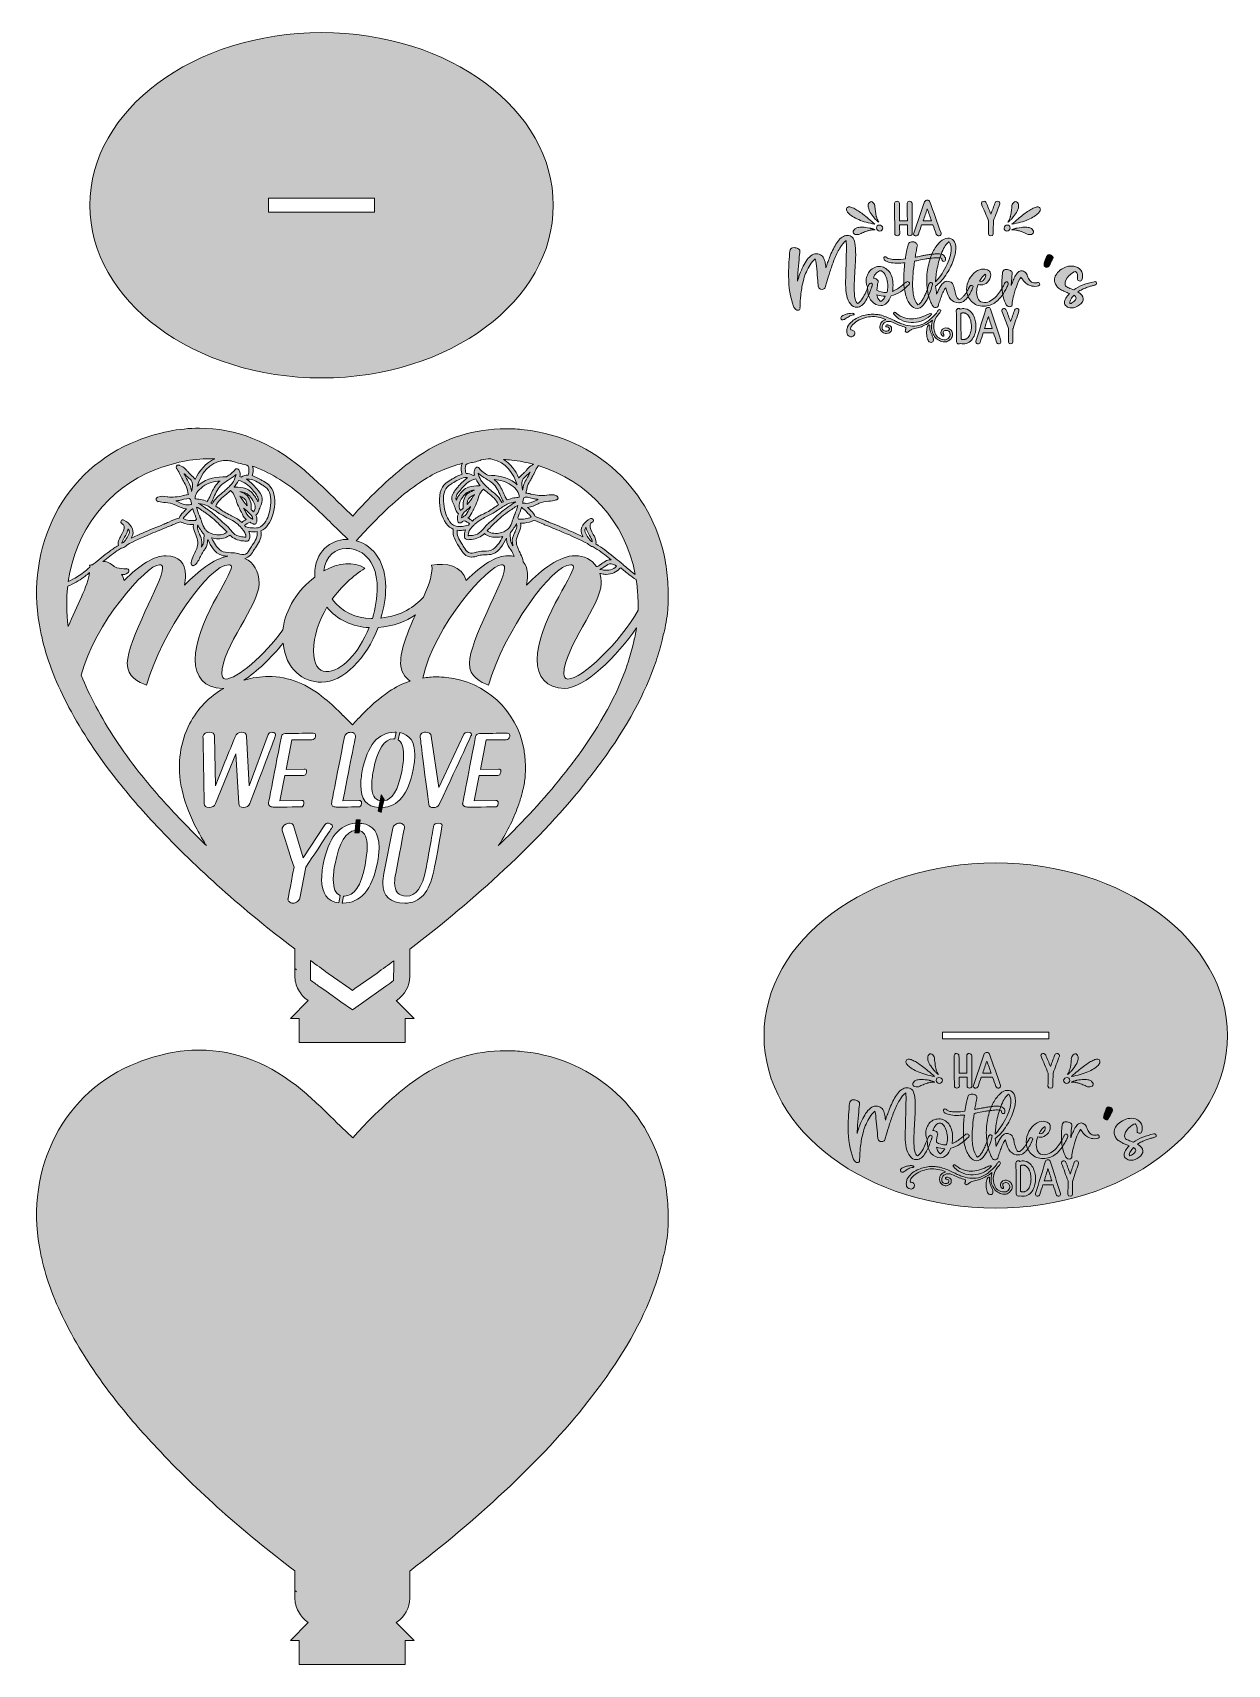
# Model space of a CAD drawing. Extents: x 133 to 1080, y -988 to 306.
import ezdxf

# ---------------------------------------------------------------- set-up
doc = ezdxf.new("R2010")
doc.units = 0
doc.header["$MEASUREMENT"] = 0
doc.layers.add('Layer 1', color=7, linetype='Continuous', lineweight=0)

# ---------------------------------------------------------------- blocks, each defined once
blk = doc.blocks.new('Block_1')
at = {"layer": 'Layer 1', "true_color": 0xf3c589, "transparency": 33554687}
h = blk.add_hatch(color=31, dxfattribs=at)
h.dxf.hatch_style = 2
edge = h.paths.add_edge_path()
edge.add_spline(control_points=[(612.9, -152.2), (598.4, -177.5), (568.7, -206.7), (557, -206.7), (554.8, -206.7), (554, -205), (554, -202.5), (554, -182.1), (583.6, -147.2), (583.6, -131), (583.6, -128.1), (583.2, -125.4), (582.5, -123.1), (582.5, -123.1), (582.5, -123.1), (582.5, -123.1), (582.7, -123.1), (582.9, -123.1), (583, -123.1), (584.4, -123.4), (585.7, -123.6), (587.1, -123.7), (587.3, -123.7), (587.4, -123.7), (587.5, -123.7), (592, -123.7), (596, -121.9), (598.3, -118.9), (598.3, -118.9), (598.3, -118.9), (598.3, -118.9), (598.3, -118.9), (598.5, -119), (598.5, -119), (598.5, -119), (598.5, -118.8), (598.5, -118.8), (598.7, -118.7), (598.9, -118.6), (599.1, -118.5), (601.3, -120.3), (603.5, -122.2), (605.7, -124), (607.4, -125.3), (609.3, -126.6), (611.3, -127.8), (612, -132.4), (612.5, -136.9), (612.7, -141.5), (612.7, -141.5), (612.7, -141.5), (612.7, -141.5), (612.7, -141.5), (612.7, -141.6), (612.7, -141.6), (612.7, -141.7), (613, -146), (612.9, -152.2)], knot_values=[0, 0, 0, 0, 1, 1, 1, 2, 2, 2, 3, 3, 3, 4, 4, 4, 5, 5, 5, 6, 6, 6, 7, 7, 7, 8, 8, 8, 9, 9, 9, 10, 10, 10, 11, 11, 11, 12, 12, 12, 13, 13, 13, 14, 14, 14, 15, 15, 15, 16, 16, 16, 17, 17, 17, 18, 18, 18, 19, 19, 19, 19], degree=3, periodic=0)
edge = h.paths.add_edge_path()
edge.add_spline(control_points=[(609.9, -174.8), (609.9, -174.8), (609.9, -174.8), (609.9, -174.8), (609.9, -174.8), (609.9, -174.9), (609.9, -174.9), (609.9, -174.9), (609.8, -175), (609.8, -175), (609.8, -175), (609.7, -175.4), (609.7, -175.4), (609.4, -177), (609, -178.7), (608.6, -180.4), (607.4, -185.3), (605.9, -190.3), (604.3, -195.3), (596.2, -219.1), (583.6, -242.2), (564.7, -268.1), (561.6, -272.4), (558.3, -276.7), (555.1, -280.8), (541.3, -298.4), (525.5, -315.8), (507.2, -333.8), (505.5, -335.5), (503.8, -337.1), (502, -338.8), (502.2, -338.5), (502.4, -338.3), (502.6, -338), (509.6, -327), (514.6, -316.6), (518.2, -306), (519.3, -302.9), (520.2, -299.8), (520.9, -296.9), (521.2, -295.8), (521.4, -294.8), (521.6, -293.9), (521.6, -293.9), (521.6, -293.9), (521.6, -293.9), (522.4, -290.8), (523, -287.4), (523.3, -283.7), (523.3, -283.7), (523.4, -283), (523.4, -283), (523.7, -277.5), (523.4, -273.3), (523.4, -272.9), (523.3, -269.3), (522.8, -265.6), (522.2, -262), (516.5, -231.5), (491.9, -208.8), (461, -205.4), (458.3, -205.1), (455.6, -205), (453, -205), (449.3, -205), (445.6, -205.3), (442.1, -205.9), (451, -164.6), (494.4, -116), (504.5, -116), (506.2, -116), (507, -116.8), (507, -118.9), (507, -128.9), (479.1, -175.9), (479.1, -194.2), (479.1, -205), (488, -209.2), (494.3, -211.6), (506.6, -168.8), (544.3, -116), (559.5, -116), (560.4, -116), (561.6, -116.4), (561.6, -117.6), (561.6, -124.7), (532.8, -163.4), (532.8, -191.3), (532.8, -204.6), (540, -214.1), (554.4, -214.1), (570.2, -214.1), (596.2, -188.8), (611.7, -166), (611.2, -169.1), (610.6, -172), (609.9, -174.8)], knot_values=[0, 0, 0, 0, 1, 1, 1, 2, 2, 2, 3, 3, 3, 4, 4, 4, 5, 5, 5, 6, 6, 6, 7, 7, 7, 8, 8, 8, 9, 9, 9, 10, 10, 10, 11, 11, 11, 12, 12, 12, 13, 13, 13, 14, 14, 14, 15, 15, 15, 16, 16, 16, 17, 17, 17, 18, 18, 18, 19, 19, 19, 20, 20, 20, 21, 21, 21, 22, 22, 22, 23, 23, 23, 24, 24, 24, 25, 25, 25, 26, 26, 26, 27, 27, 27, 28, 28, 28, 29, 29, 29, 30, 30, 30, 31, 31, 31, 32, 32, 32, 32], degree=3, periodic=0)
edge = h.paths.add_edge_path()
edge.add_spline(control_points=[(501.9, -305.5), (501.5, -307.3), (500.7, -308.1), (499.5, -308.1), (498.3, -308.1), (494.7, -308.1), (488.5, -308.2), (482.4, -308.2), (478.7, -308.2), (477.5, -308.2), (476.4, -308.2), (475.4, -307.9), (474.7, -307.3), (474.1, -306.9), (473.7, -306.3), (473.7, -305.6), (473.7, -305.4), (477.2, -287.6), (484, -252.3), (484.3, -250.8), (485.3, -250.1), (487.1, -250), (493.7, -249.8), (501.1, -249.7), (509.3, -249.7), (510.5, -249.7), (511.1, -250.3), (511.1, -251.4), (511.1, -251.6), (511.1, -251.9), (511, -252.2), (510.7, -253.9), (509.8, -254.8), (508.3, -254.8), (508.3, -254.8), (492.3, -254.8), (492.3, -254.8), (492.3, -254.8), (487.8, -278.3), (487.8, -278.3), (487.8, -278.3), (502.2, -278.1), (502.2, -278.1), (503.4, -278.1), (504, -278.7), (504, -279.8), (504, -280.1), (504, -280.3), (503.9, -280.6), (503.6, -282.3), (502.8, -283.2), (501.6, -283.2), (500.4, -283.2), (496.8, -283.2), (490.6, -283.2), (490.6, -283.2), (486.8, -283.2), (486.8, -283.2), (486.8, -283.2), (482.9, -303.3), (482.9, -303.3), (482.9, -303.3), (500.1, -303), (500.1, -303), (501.3, -303), (501.9, -303.6), (501.9, -304.7), (501.9, -305), (501.9, -305.2), (501.9, -305.5)], knot_values=[0, 0, 0, 0, 1, 1, 1, 2, 2, 2, 3, 3, 3, 4, 4, 4, 5, 5, 5, 6, 6, 6, 7, 7, 7, 8, 8, 8, 9, 9, 9, 10, 10, 10, 11, 11, 11, 12, 12, 12, 13, 13, 13, 14, 14, 14, 15, 15, 15, 16, 16, 16, 17, 17, 17, 18, 18, 18, 19, 19, 19, 20, 20, 20, 21, 21, 21, 22, 22, 22, 23, 23, 23, 23], degree=3, periodic=0)
edge = h.paths.add_edge_path()
edge.add_spline(control_points=[(457.3, -323.5), (454.6, -339), (452.4, -350.8), (450.8, -358.8), (447.5, -375.8), (439.8, -384.4), (427.8, -384.4), (416.2, -384.4), (410.5, -379.1), (410.5, -368.5), (410.5, -366.2), (410.7, -363.6), (411.3, -360.8), (411.3, -360.8), (418.3, -324.9), (418.3, -324.9), (418.5, -323.8), (419.1, -322.9), (420.1, -322.2), (421.2, -321.4), (422.4, -321), (423.7, -321), (424.9, -321), (426, -321.4), (426.7, -322.2), (427.3, -322.8), (427.6, -323.5), (427.6, -324.3), (427.6, -324.5), (425.2, -336.6), (420.6, -360.8), (420, -363.5), (419.8, -365.9), (419.8, -368.1), (419.8, -375.2), (422.8, -378.8), (429, -378.8), (436.6, -378.8), (441.8, -371.8), (444.5, -357.6), (445.6, -351.9), (446.8, -345.2), (448.2, -337.6), (449.5, -330), (450.3, -325.2), (450.7, -323.4), (451, -321.8), (452.3, -321), (454.6, -321), (456.5, -321), (457.4, -321.7), (457.4, -322.9), (457.4, -322.9), (457.3, -323.5), (457.3, -323.5)], knot_values=[0, 0, 0, 0, 1, 1, 1, 2, 2, 2, 3, 3, 3, 4, 4, 4, 5, 5, 5, 6, 6, 6, 7, 7, 7, 8, 8, 8, 9, 9, 9, 10, 10, 10, 11, 11, 11, 12, 12, 12, 13, 13, 13, 14, 14, 14, 15, 15, 15, 16, 16, 16, 17, 17, 17, 18, 18, 18, 18], degree=3, periodic=0)
edge = h.paths.add_edge_path()
edge.add_spline(control_points=[(419.2, -433.2), (419.2, -433.2), (419, -445.8), (419, -445.8), (417, -447.3), (415, -448.7), (412.9, -450.2), (412.9, -450.2), (393.4, -464), (393.4, -464), (393.4, -464), (386.3, -469), (386.3, -469), (386.3, -469), (377.2, -462.6), (377.2, -462.6), (377.2, -462.6), (364.3, -453.5), (364.3, -453.5), (364.3, -453.5), (360, -450.5), (360, -450.5), (357.7, -448.8), (355.4, -447.1), (353.1, -445.5), (353.1, -445.5), (353.1, -430), (353.1, -430), (357.7, -433.3), (362.4, -436.7), (367.1, -440.1), (367.1, -440.1), (371.4, -443.1), (371.4, -443.1), (371.4, -443.1), (384.3, -452.2), (384.3, -452.2), (384.3, -452.2), (386.3, -453.6), (386.3, -453.6), (386.3, -453.6), (388.3, -452.2), (388.3, -452.2), (388.3, -452.2), (405.8, -439.8), (405.8, -439.8), (410.3, -436.6), (414.8, -433.4), (419.2, -430.1), (419.2, -430.1), (419.2, -433.2), (419.2, -433.2)], knot_values=[0, 0, 0, 0, 1, 1, 1, 2, 2, 2, 3, 3, 3, 4, 4, 4, 5, 5, 5, 6, 6, 6, 7, 7, 7, 8, 8, 8, 9, 9, 9, 10, 10, 10, 11, 11, 11, 12, 12, 12, 13, 13, 13, 14, 14, 14, 15, 15, 15, 16, 16, 16, 17, 17, 17, 17], degree=3, periodic=0)
edge = h.paths.add_edge_path()
edge.add_spline(control_points=[(349.3, -356), (349.3, -356), (344.5, -380.5), (344.5, -380.5), (344.3, -381.6), (343.7, -382.5), (342.7, -383.2), (341.6, -384), (340.4, -384.4), (339.1, -384.4), (337.9, -384.4), (336.8, -384), (336.1, -383.2), (335.5, -382.6), (335.2, -381.9), (335.2, -381.1), (335.2, -380.9), (336.8, -372.5), (340, -356), (333.7, -336.5), (330.5, -326.6), (330.5, -326.2), (330.5, -324.4), (331.6, -322.9), (333.6, -321.8), (334.6, -321.3), (335.5, -321), (336.6, -321), (338.2, -321), (339.2, -321.7), (339.5, -322.9), (339.5, -322.9), (347.2, -348.4), (347.2, -348.4), (347.2, -348.4), (364.5, -322.4), (364.5, -322.4), (365.2, -321.5), (365.9, -321), (366.9, -321), (367.6, -321), (368.4, -321.3), (369.3, -321.8), (370, -322.3), (370.4, -322.9), (370.4, -323.6), (370.4, -323.7), (370.4, -323.9), (370.4, -324), (370.3, -324.2), (363.3, -334.8), (349.3, -356)], knot_values=[0, 0, 0, 0, 1, 1, 1, 2, 2, 2, 3, 3, 3, 4, 4, 4, 5, 5, 5, 6, 6, 6, 7, 7, 7, 8, 8, 8, 9, 9, 9, 10, 10, 10, 11, 11, 11, 12, 12, 12, 13, 13, 13, 14, 14, 14, 15, 15, 15, 16, 16, 16, 17, 17, 17, 17], degree=3, periodic=0)
edge = h.paths.add_edge_path()
edge.add_spline(control_points=[(320.6, -307.3), (320, -306.9), (319.7, -306.3), (319.7, -305.6), (319.7, -305.4), (323.1, -287.6), (330, -252.3), (330.3, -250.8), (331.3, -250.1), (333, -250), (339.7, -249.8), (347.1, -249.7), (355.2, -249.7), (356.5, -249.7), (357.1, -250.3), (357.1, -251.4), (357.1, -251.6), (357, -251.9), (357, -252.2), (356.7, -253.9), (355.8, -254.8), (354.2, -254.8), (354.2, -254.8), (338.3, -254.8), (338.3, -254.8), (338.3, -254.8), (333.7, -278.3), (333.7, -278.3), (333.7, -278.3), (348.1, -278.1), (348.1, -278.1), (349.4, -278.1), (350, -278.7), (350, -279.8), (350, -280.1), (350, -280.3), (349.9, -280.6), (349.6, -282.3), (348.8, -283.2), (347.6, -283.2), (346.4, -283.2), (342.7, -283.2), (336.6, -283.2), (336.6, -283.2), (332.8, -283.2), (332.8, -283.2), (332.8, -283.2), (328.8, -303.3), (328.8, -303.3), (328.8, -303.3), (346.1, -303), (346.1, -303), (347.3, -303), (347.9, -303.6), (347.9, -304.7), (347.9, -305), (347.9, -305.2), (347.8, -305.5), (347.5, -307.3), (346.7, -308.1), (345.5, -308.1), (344.3, -308.1), (340.6, -308.1), (334.5, -308.2), (328.4, -308.2), (324.7, -308.2), (323.5, -308.2), (322.3, -308.2), (321.4, -307.9), (320.6, -307.3)], knot_values=[0, 0, 0, 0, 1, 1, 1, 2, 2, 2, 3, 3, 3, 4, 4, 4, 5, 5, 5, 6, 6, 6, 7, 7, 7, 8, 8, 8, 9, 9, 9, 10, 10, 10, 11, 11, 11, 12, 12, 12, 13, 13, 13, 14, 14, 14, 15, 15, 15, 16, 16, 16, 17, 17, 17, 18, 18, 18, 19, 19, 19, 20, 20, 20, 21, 21, 21, 22, 22, 22, 23, 23, 23, 23], degree=3, periodic=0)
edge = h.paths.add_edge_path()
edge.add_spline(control_points=[(299.8, -308.6), (297.5, -308.6), (296.2, -307.5), (296.1, -305.3), (296.1, -305.3), (293.8, -266.1), (293.8, -266.1), (293.8, -266.1), (277.7, -305.5), (277.7, -305.5), (276.8, -307.6), (275.1, -308.6), (272.6, -308.6), (270.1, -308.6), (268.9, -307.5), (268.8, -305.3), (268.2, -271.4), (267.8, -253.7), (267.8, -252.2), (267.8, -252.2), (267.8, -252.2), (267.8, -252.2), (268.2, -250), (270, -248.9), (273, -248.9), (275.5, -248.9), (276.8, -249.9), (276.8, -252), (276.8, -252), (277.6, -291.5), (277.6, -291.5), (287.1, -267.8), (292.3, -254.8), (293.2, -252.5), (294.1, -250.1), (295.9, -248.9), (298.6, -248.9), (301, -248.9), (302.3, -249.9), (302.4, -252), (302.4, -252), (304.5, -291.5), (304.5, -291.5), (304.5, -291.5), (319.5, -250.6), (319.5, -250.6), (319.9, -249.4), (320.8, -248.9), (322, -248.9), (322.5, -248.9), (323.1, -249), (323.8, -249.2), (324.8, -249.5), (325.4, -250.1), (325.4, -250.9), (325.4, -251.5), (318.6, -269.7), (304.9, -305.4), (304.1, -307.5), (302.4, -308.6), (299.8, -308.6)], knot_values=[0, 0, 0, 0, 1, 1, 1, 2, 2, 2, 3, 3, 3, 4, 4, 4, 5, 5, 5, 6, 6, 6, 7, 7, 7, 8, 8, 8, 9, 9, 9, 10, 10, 10, 11, 11, 11, 12, 12, 12, 13, 13, 13, 14, 14, 14, 15, 15, 15, 16, 16, 16, 17, 17, 17, 18, 18, 18, 19, 19, 19, 20, 20, 20, 20], degree=3, periodic=0)
edge = h.paths.add_edge_path()
edge.add_spline(control_points=[(265.3, -333.7), (259, -327.4), (252.8, -321.1), (246.7, -314.7), (235.6, -302.8), (225.9, -291.7), (217.3, -280.8), (203.5, -263.3), (192.2, -246.1), (182.8, -228.4), (178.3, -220), (174.5, -211.8), (171.3, -203.7), (181.3, -162.9), (223.3, -116), (233.2, -116), (234.9, -116), (235.8, -116.8), (235.8, -118.9), (235.8, -128.9), (207.8, -175.9), (207.8, -194.2), (207.8, -205), (216.7, -209.2), (223.1, -211.6), (235.3, -168.8), (273, -116), (288.2, -116), (289.1, -116), (290.4, -116.4), (290.4, -117.6), (290.4, -124.7), (261.6, -163.4), (261.6, -191.3), (261.6, -204.6), (268.8, -214.1), (283.2, -214.1), (283.6, -214.1), (284, -214.1), (284.4, -214.1), (272.7, -220.5), (263.4, -230.2), (257.1, -242.3), (249.8, -256.6), (247.3, -273.6), (250.3, -290.2), (250.7, -292.4), (251.1, -294.6), (251.7, -296.9), (254, -306.5), (257.8, -316), (263.1, -326.1), (265.2, -330), (267.5, -334), (269.9, -337.9), (270.1, -338.2), (270.3, -338.5), (270.5, -338.8), (268.8, -337.1), (267, -335.4), (265.3, -333.7)], knot_values=[0, 0, 0, 0, 1, 1, 1, 2, 2, 2, 3, 3, 3, 4, 4, 4, 5, 5, 5, 6, 6, 6, 7, 7, 7, 8, 8, 8, 9, 9, 9, 10, 10, 10, 11, 11, 11, 12, 12, 12, 13, 13, 13, 14, 14, 14, 15, 15, 15, 16, 16, 16, 17, 17, 17, 18, 18, 18, 19, 19, 19, 20, 20, 20, 20], degree=3, periodic=0)
edge = h.paths.add_edge_path()
edge.add_spline(control_points=[(161, -165.1), (159.4, -154.2), (159.3, -143.5), (160.5, -133.1), (160.5, -133.1), (160.5, -133.1), (160.5, -133.1), (161, -132.9), (161.5, -132.7), (162.1, -132.4), (167.1, -130.1), (171, -127.8), (174.3, -125.1), (175.5, -124.2), (176.7, -123.2), (177.9, -122.2), (176.5, -132.7), (167.7, -149), (161, -165.1)], knot_values=[0, 0, 0, 0, 1, 1, 1, 2, 2, 2, 3, 3, 3, 4, 4, 4, 5, 5, 5, 6, 6, 6, 6], degree=3, periodic=0)
edge = h.paths.add_edge_path()
edge.add_spline(control_points=[(229.6, -40.8), (244.5, -35), (259.1, -32), (273.2, -32), (274.5, -32), (275.8, -32.1), (277.1, -32.1), (277.1, -32.1), (277.1, -32.1), (277.2, -32.1), (269.9, -35.3), (264.7, -41.5), (261.7, -48.5), (261.5, -48.2), (261.3, -47.9), (261.1, -47.6), (260.4, -46.8), (259.7, -46.1), (258.9, -45.5), (258.4, -45), (257.9, -44.6), (257.4, -44.1), (256.9, -43.6), (256.5, -43), (256, -42.5), (255.4, -41.8), (254.8, -41.1), (254.2, -40.5), (252.8, -39.1), (251.1, -37.8), (248.9, -37.2), (248.9, -37.2), (248.6, -36.9), (248.6, -36.9), (248.6, -36.9), (248.5, -37.1), (248.5, -37.1), (248.4, -37.1), (248.3, -37.1), (248.1, -37.1), (247.5, -37), (247, -37.3), (246.7, -37.8), (246.4, -38.4), (246.4, -39.2), (246.8, -39.7), (246.9, -39.8), (247, -40), (247.1, -40.1), (247.1, -40.1), (247.1, -40.1), (247.1, -40.1), (247.1, -40.1), (247.2, -40.1), (247.2, -40.1), (248.3, -41.6), (249, -43.2), (249.7, -44.8), (250.1, -45.4), (250.4, -46.1), (250.7, -46.8), (251.2, -47.8), (251.8, -48.7), (252.3, -49.7), (253.2, -51.3), (254.1, -52.9), (254.8, -54.6), (255.2, -55.6), (255.4, -56.7), (255.6, -57.7), (255.8, -58.6), (256, -59.5), (256.2, -60.4), (255, -60.5), (253.8, -60.8), (252.6, -61.1), (252.6, -61.1), (252.3, -61.2), (252.3, -61.2), (247.7, -62.4), (243.5, -62.7), (239.9, -62.2), (239.9, -62.2), (239.4, -62.1), (239.4, -62.1), (237, -61.7), (234.3, -61.3), (232, -62.5), (232, -62.5), (231.8, -62.4), (231.8, -62.4), (231.8, -62.4), (231.8, -62.6), (231.8, -62.6), (231.7, -62.6), (231.5, -62.7), (231.4, -62.8), (230.8, -63.2), (230.5, -63.8), (230.6, -64.5), (230.7, -65.1), (231.1, -65.5), (231.7, -65.7), (231.8, -65.7), (232, -65.8), (232.1, -65.8), (232.1, -65.8), (232.1, -66.1), (232.1, -66.1), (232.1, -66.1), (232.4, -65.9), (232.4, -65.9), (234.3, -66.4), (236.2, -66.6), (238, -66.8), (240.7, -67.1), (243.1, -67.4), (245.6, -68.5), (245.6, -68.5), (246.3, -68.8), (246.3, -68.8), (249, -70.2), (251.7, -71.5), (254.8, -71.7), (253.8, -72.6), (253, -73.5), (252.1, -74.4), (252.1, -74.4), (252, -74.6), (252, -74.6), (250.8, -75.8), (249.4, -77.3), (248.8, -79.1), (246, -79.8), (243.3, -81), (240.7, -82.2), (239.4, -82.8), (238.2, -83.3), (236.9, -83.8), (236.9, -83.8), (236.6, -84), (236.6, -84), (231.1, -86.2), (225.4, -88.5), (219.9, -90.9), (217, -92.2), (214, -93.6), (210.9, -95.1), (211.3, -94.4), (211.6, -93.7), (211.8, -93), (213.9, -87.8), (209.7, -83.2), (205.1, -80.6), (204.2, -80.1), (203.3, -80.6), (202.9, -81.3), (202.8, -81.3), (202.8, -81.4), (202.8, -81.4), (202.5, -82.1), (202.7, -82.9), (203.4, -83.3), (204.4, -83.9), (205.1, -84.6), (205.3, -85.5), (205.9, -87.7), (204.2, -90.6), (202.7, -93.2), (202.1, -94.2), (201.6, -95.2), (201.2, -96), (200.7, -97.1), (200.4, -99.1), (200.7, -100.7), (198.3, -102.2), (195.9, -103.8), (193.6, -105.5), (189.1, -108.8), (184.8, -112.4), (180.7, -115.7), (180.6, -115.8), (180.5, -115.9), (180.4, -116), (180.4, -116), (180.4, -116), (180.4, -116), (179.5, -116.1), (178.7, -116.2), (177.8, -116.4), (177.9, -116.9), (178, -117.4), (178.1, -118), (178, -118), (178, -118), (178, -118.1), (174.9, -120.7), (171.8, -123.4), (168.3, -125.5), (166, -127), (163.5, -128.2), (160.9, -129.3), (166.7, -89.5), (191.9, -55.7), (229.6, -40.8)], knot_values=[0, 0, 0, 0, 1, 1, 1, 2, 2, 2, 3, 3, 3, 4, 4, 4, 5, 5, 5, 6, 6, 6, 7, 7, 7, 8, 8, 8, 9, 9, 9, 10, 10, 10, 11, 11, 11, 12, 12, 12, 13, 13, 13, 14, 14, 14, 15, 15, 15, 16, 16, 16, 17, 17, 17, 18, 18, 18, 19, 19, 19, 20, 20, 20, 21, 21, 21, 22, 22, 22, 23, 23, 23, 24, 24, 24, 25, 25, 25, 26, 26, 26, 27, 27, 27, 28, 28, 28, 29, 29, 29, 30, 30, 30, 31, 31, 31, 32, 32, 32, 33, 33, 33, 34, 34, 34, 35, 35, 35, 36, 36, 36, 37, 37, 37, 38, 38, 38, 39, 39, 39, 40, 40, 40, 41, 41, 41, 42, 42, 42, 43, 43, 43, 44, 44, 44, 45, 45, 45, 46, 46, 46, 47, 47, 47, 48, 48, 48, 49, 49, 49, 50, 50, 50, 51, 51, 51, 52, 52, 52, 53, 53, 53, 54, 54, 54, 55, 55, 55, 56, 56, 56, 57, 57, 57, 58, 58, 58, 59, 59, 59, 60, 60, 60, 61, 61, 61, 62, 62, 62, 63, 63, 63, 64, 64, 64, 65, 65, 65, 66, 66, 66, 67, 67, 67, 68, 68, 68, 68], degree=3, periodic=0)
edge = h.paths.add_edge_path()
edge.add_spline(control_points=[(293.6, -34.8), (295.2, -35.3), (296.8, -35.8), (298.5, -36.1), (298.5, -36.1), (299.2, -36.2), (299.2, -36.2), (301.9, -36.7), (304, -37.2), (304.2, -39.3), (304.2, -39.9), (304.2, -40.5), (304.2, -41), (304.2, -42.6), (304, -43.9), (303.6, -44.9), (303.5, -44.9), (303.4, -44.9), (303.3, -44.9), (301.6, -44.9), (299.8, -45.3), (298.1, -46.5), (298.1, -46.5), (298.1, -46.5), (298, -46.5), (298, -46.5), (298, -46.5), (298, -46.5), (297.7, -46.4), (297.3, -46.3), (297, -46.2), (297, -46.2), (297, -46.2), (297, -46.2), (297.4, -44.5), (297.4, -42.8), (296.6, -41.4), (296.6, -41.4), (296.7, -41.2), (296.7, -41.2), (296.7, -41.2), (296.5, -41.3), (296.5, -41.3), (296.3, -40.9), (296.1, -40.6), (295.8, -40.3), (295.4, -40), (295, -39.8), (294.5, -39.9), (294.1, -39.9), (293.7, -40.1), (293.4, -40.5), (291.5, -43), (289, -44.6), (286.4, -46.3), (278.7, -46.5), (271.4, -47.1), (264.5, -52.6), (264.1, -53), (263.6, -53.3), (263.2, -53.7), (265.8, -44.3), (272.9, -34.9), (284, -33.4), (287.5, -32.9), (290.5, -33.8), (293.6, -34.8)], knot_values=[0, 0, 0, 0, 1, 1, 1, 2, 2, 2, 3, 3, 3, 4, 4, 4, 5, 5, 5, 6, 6, 6, 7, 7, 7, 8, 8, 8, 9, 9, 9, 10, 10, 10, 11, 11, 11, 12, 12, 12, 13, 13, 13, 14, 14, 14, 15, 15, 15, 16, 16, 16, 17, 17, 17, 18, 18, 18, 19, 19, 19, 20, 20, 20, 21, 21, 21, 22, 22, 22, 22], degree=3, periodic=0)
edge = h.paths.add_edge_path()
edge.add_spline(control_points=[(304.8, -48.2), (308.1, -48.6), (311.5, -50.8), (314.5, -52.6), (315, -52.9), (315.5, -53.2), (315.9, -53.5), (320.1, -56), (321.9, -60.3), (321.6, -66.8), (321.3, -72.7), (319.9, -77.8), (317.6, -81.5), (316.2, -83.6), (314.4, -86.1), (311.5, -86.7), (308.1, -87.3), (304.8, -86.7), (301.7, -85.9), (301.4, -85.5), (301.1, -85.2), (300.8, -84.8), (301.9, -83.7), (303.5, -82.8), (305.2, -82.4), (306, -82.8), (306.8, -83.3), (307.5, -83.7), (307.5, -83.7), (307.8, -83.8), (307.8, -83.8), (308, -83.9), (308.3, -84), (308.6, -84), (308.8, -84), (309, -84), (309.2, -83.9), (309.7, -83.7), (310, -83.4), (310.1, -82.9), (310.2, -82.5), (310.3, -82.1), (310.4, -81.8), (310.4, -81.8), (310.5, -81.7), (310.5, -81.7), (310.5, -81.7), (310.4, -81.6), (310.4, -81.6), (310.7, -79.7), (310.4, -78.2), (309.7, -76.8), (311.3, -75.4), (312.1, -73.8), (312.3, -72.1), (312.3, -72.1), (312.3, -72.1), (312.3, -72), (312.6, -71.4), (312.9, -70.8), (313.2, -70.1), (314.1, -68), (315.2, -65.7), (314.8, -63.3), (314.3, -60.3), (312.4, -58.1), (310.5, -55.9), (310.2, -55.6), (309.8, -55.2), (309.5, -54.8), (307.2, -52.1), (304.9, -49.8), (302.1, -48.2), (302.1, -48.2), (302.1, -48.2), (302.1, -48.2), (302.7, -48.1), (303.4, -48.1), (304.1, -48.1), (304.1, -48.1), (304.1, -48.1), (304.1, -48.1), (304.2, -48.1), (304.4, -48.2), (304.5, -48.2), (304.6, -48.2), (304.7, -48.2), (304.8, -48.2)], knot_values=[0, 0, 0, 0, 1, 1, 1, 2, 2, 2, 3, 3, 3, 4, 4, 4, 5, 5, 5, 6, 6, 6, 7, 7, 7, 8, 8, 8, 9, 9, 9, 10, 10, 10, 11, 11, 11, 12, 12, 12, 13, 13, 13, 14, 14, 14, 15, 15, 15, 16, 16, 16, 17, 17, 17, 18, 18, 18, 19, 19, 19, 20, 20, 20, 21, 21, 21, 22, 22, 22, 23, 23, 23, 24, 24, 24, 25, 25, 25, 26, 26, 26, 27, 27, 27, 28, 28, 28, 29, 29, 29, 29], degree=3, periodic=0)
edge = h.paths.add_edge_path()
edge.add_spline(control_points=[(282.1, -104.9), (278.5, -102.2), (276.5, -98.6), (274.5, -94.8), (276.2, -95.2), (278, -95.5), (279.8, -95.5), (281.7, -95.5), (283.6, -95.2), (285.3, -94.6), (286.7, -94.1), (288, -93.4), (289.1, -92.5), (292, -95.3), (295.1, -96.8), (299.4, -97.2), (299.4, -97.2), (299.9, -97.2), (299.9, -97.2), (300.6, -97.3), (301.2, -97.4), (301.8, -97.4), (302.7, -97.4), (303.5, -97.2), (304.1, -96.7), (304.8, -96), (305, -95), (305, -93.3), (304.9, -92), (304.6, -90.8), (304.1, -89.6), (305.4, -89.8), (306.9, -90), (308.3, -90), (309.1, -90), (309.9, -89.9), (310.7, -89.8), (311.5, -93.6), (309.1, -97.3), (306.9, -100.6), (306.7, -101), (306.4, -101.3), (306.2, -101.7), (305.9, -102.1), (305.6, -102.7), (305.3, -103.2), (304.3, -104.9), (303.2, -106.8), (301.6, -107.6), (299.7, -108.4), (297.6, -107.8), (295.6, -107.2), (295.6, -107.2), (295.4, -107.2), (295.4, -107.2), (293.7, -106.7), (291.7, -106.6), (289.8, -106.5), (287, -106.4), (284.1, -106.3), (282.1, -104.9)], knot_values=[0, 0, 0, 0, 1, 1, 1, 2, 2, 2, 3, 3, 3, 4, 4, 4, 5, 5, 5, 6, 6, 6, 7, 7, 7, 8, 8, 8, 9, 9, 9, 10, 10, 10, 11, 11, 11, 12, 12, 12, 13, 13, 13, 14, 14, 14, 15, 15, 15, 16, 16, 16, 17, 17, 17, 18, 18, 18, 19, 19, 19, 20, 20, 20, 20], degree=3, periodic=0)
edge = h.paths.add_edge_path()
edge.add_spline(control_points=[(279, -51.8), (276.7, -54.4), (275.2, -57.7), (273.7, -60.9), (272.9, -62.6), (272.1, -64.3), (271.2, -65.9), (269.3, -65.1), (267.6, -64.6), (265.8, -64.3), (265, -64.1), (264.2, -64), (263.4, -64), (262.8, -63.9), (262.2, -63.9), (261.5, -63.8), (261.5, -60.3), (263.5, -57.1), (267.7, -54.1), (272, -51.1), (276.5, -50), (281.3, -49.7), (280.5, -50.3), (279.7, -51), (279, -51.8)], knot_values=[0, 0, 0, 0, 1, 1, 1, 2, 2, 2, 3, 3, 3, 4, 4, 4, 5, 5, 5, 6, 6, 6, 7, 7, 7, 8, 8, 8, 8], degree=3, periodic=0)
edge = h.paths.add_edge_path()
edge.add_spline(control_points=[(291.9, -50.1), (290.3, -52.5), (288.2, -54.5), (286.2, -56.3), (285.2, -57.2), (284.3, -58), (283.3, -58.8), (280.1, -61.4), (277, -64), (275.2, -67.9), (274.9, -67.7), (274.5, -67.5), (274.1, -67.3), (274.9, -65.8), (275.6, -64.1), (276.3, -62.5), (278, -58.9), (279.7, -55.1), (282.6, -52.6), (284.2, -51.3), (286, -50.1), (287.8, -49), (289.9, -47.7), (292.1, -46.3), (294, -44.5), (293.8, -46.4), (292.7, -48.8), (291.9, -50.1)], knot_values=[0, 0, 0, 0, 1, 1, 1, 2, 2, 2, 3, 3, 3, 4, 4, 4, 5, 5, 5, 6, 6, 6, 7, 7, 7, 8, 8, 8, 9, 9, 9, 9], degree=3, periodic=0)
edge = h.paths.add_edge_path()
edge.add_spline(control_points=[(308.8, -61.6), (307.4, -59.6), (305, -56.8), (301.7, -55.6), (298.9, -54.7), (296.1, -54.6), (293.4, -54.5), (293.1, -54.5), (292.8, -54.5), (292.5, -54.5), (292.5, -54.5), (292.6, -54.4), (292.6, -54.4), (293.5, -53.3), (294.9, -51.4), (295.9, -49.2), (300.6, -50.2), (303.7, -52.8), (307.2, -56.9), (307.5, -57.2), (307.8, -57.6), (308.1, -58), (310.1, -60.2), (312.4, -62.7), (311.5, -65.7), (311.4, -65.8), (311.4, -66), (311.3, -66.1), (310.5, -64.1), (309.4, -62.5), (308.8, -61.6)], knot_values=[0, 0, 0, 0, 1, 1, 1, 2, 2, 2, 3, 3, 3, 4, 4, 4, 5, 5, 5, 6, 6, 6, 7, 7, 7, 8, 8, 8, 9, 9, 9, 10, 10, 10, 10], degree=3, periodic=0)
edge = h.paths.add_edge_path()
edge.add_spline(control_points=[(306.1, -72.5), (306.1, -68.6), (305.9, -64.6), (303, -61.4), (301.6, -59.9), (299.8, -59.2), (298, -58.4), (297.7, -58.3), (297.4, -58.1), (297, -58), (300.3, -58.4), (303.3, -59.5), (305.6, -62.6), (307.9, -65.6), (311.1, -71), (307.8, -74.2), (307.3, -73.6), (306.7, -73), (306.1, -72.5)], knot_values=[0, 0, 0, 0, 1, 1, 1, 2, 2, 2, 3, 3, 3, 4, 4, 4, 5, 5, 5, 6, 6, 6, 6], degree=3, periodic=0)
edge = h.paths.add_edge_path()
edge.add_spline(control_points=[(300.4, -71.9), (300.3, -71.6), (300.2, -71.3), (300, -71.1), (300.8, -71.9), (301.7, -72.6), (302.6, -73.4), (302.8, -73.6), (303, -73.7), (303.2, -73.9), (303.3, -74.1), (303.5, -74.2), (303.7, -74.3), (303.7, -74.3), (303.7, -74.3), (303.7, -74.4), (305.6, -76), (307.2, -77.7), (307.3, -80), (307.1, -79.9), (306.8, -79.7), (306.5, -79.5), (306.4, -79.5), (306.2, -79.4), (306.1, -79.3), (305.1, -78.7), (304.3, -78.1), (303.6, -77.3), (302.3, -75.7), (301.4, -73.8), (300.4, -71.9)], knot_values=[0, 0, 0, 0, 1, 1, 1, 2, 2, 2, 3, 3, 3, 4, 4, 4, 5, 5, 5, 6, 6, 6, 7, 7, 7, 8, 8, 8, 9, 9, 9, 10, 10, 10, 10], degree=3, periodic=0)
edge = h.paths.add_edge_path()
edge.add_spline(control_points=[(297.1, -61.6), (299.7, -62.7), (301.9, -64), (302.4, -66.5), (302.6, -67.5), (302.8, -68.5), (302.8, -69.4), (300.9, -67.5), (299.4, -65.1), (297.9, -62.8), (297.7, -62.4), (297.4, -62), (297.1, -61.6)], knot_values=[0, 0, 0, 0, 1, 1, 1, 2, 2, 2, 3, 3, 3, 4, 4, 4, 4], degree=3, periodic=0)
edge = h.paths.add_edge_path()
edge.add_spline(control_points=[(297.4, -81.5), (295, -79.4), (292.2, -78), (289.5, -76.7), (287.9, -75.9), (286.3, -75.1), (284.7, -74.2), (283.3, -73.3), (281.8, -72.3), (280.5, -71.3), (279.6, -70.8), (278.8, -70.2), (277.9, -69.6), (279.5, -65.7), (282.9, -63), (286.4, -60.1), (287.5, -59.2), (288.6, -58.3), (289.7, -57.3), (290.4, -58), (291.1, -58.6), (291.7, -59.4), (293, -61.5), (293.9, -63.9), (294.7, -66.6), (295.4, -68.8), (296.4, -70.7), (297.4, -72.7), (297.4, -72.7), (297.8, -73.5), (297.8, -73.5), (298, -73.9), (298.1, -74.2), (298.3, -74.5), (299.2, -76.5), (300.2, -78.5), (301.8, -79.9), (301.9, -80), (302, -80.1), (302.1, -80.2), (302.1, -80.2), (302.1, -80.2), (302.1, -80.2), (300.8, -80.8), (299.6, -81.6), (298.6, -82.6), (298.2, -82.2), (297.8, -81.8), (297.4, -81.5)], knot_values=[0, 0, 0, 0, 1, 1, 1, 2, 2, 2, 3, 3, 3, 4, 4, 4, 5, 5, 5, 6, 6, 6, 7, 7, 7, 8, 8, 8, 9, 9, 9, 10, 10, 10, 11, 11, 11, 12, 12, 12, 13, 13, 13, 14, 14, 14, 15, 15, 15, 16, 16, 16, 16], degree=3, periodic=0)
edge = h.paths.add_edge_path()
edge.add_spline(control_points=[(284.4, -83.2), (283.7, -82.6), (282.9, -81.9), (282.2, -81.2), (282.2, -81.2), (281.1, -80.3), (281.1, -80.3), (278.2, -77.5), (275.4, -74.9), (272, -72.6), (271.2, -72.1), (270.4, -71.5), (269.5, -70.9), (267.8, -69.6), (266, -68.2), (264.1, -67.4), (266.4, -67.7), (268.7, -68.1), (270.9, -69.2), (273.5, -70.5), (275.9, -72.2), (278.3, -73.7), (279.1, -74.3), (279.8, -74.8), (280.6, -75.3), (282.6, -76.6), (284.8, -77.7), (286.8, -78.8), (288.3, -79.5), (289.7, -80.2), (291.1, -81), (293, -82.1), (295, -83.4), (296.6, -85.1), (296.9, -85.3), (297.1, -85.6), (297.4, -85.8), (299.1, -87.6), (301.2, -89.9), (301.6, -92.1), (301.6, -92.2), (301.7, -92.4), (301.7, -92.5), (301.8, -93), (302, -93.9), (301.8, -94.2), (301.8, -94.2), (301.7, -94.2), (301.5, -94.2), (301.5, -94.2), (300.8, -94.2), (300.8, -94.2), (300.1, -94.1), (299.4, -94), (298.7, -93.9), (295.6, -93.5), (293.4, -92.5), (291.8, -90.8), (291.1, -90), (290.4, -89.2), (289.7, -88.4), (289, -87.5), (288.2, -86.6), (287.4, -85.8), (286.5, -84.8), (285.4, -84), (284.4, -83.2)], knot_values=[0, 0, 0, 0, 1, 1, 1, 2, 2, 2, 3, 3, 3, 4, 4, 4, 5, 5, 5, 6, 6, 6, 7, 7, 7, 8, 8, 8, 9, 9, 9, 10, 10, 10, 11, 11, 11, 12, 12, 12, 13, 13, 13, 14, 14, 14, 15, 15, 15, 16, 16, 16, 17, 17, 17, 18, 18, 18, 19, 19, 19, 20, 20, 20, 21, 21, 21, 22, 22, 22, 22], degree=3, periodic=0)
edge = h.paths.add_edge_path()
edge.add_spline(control_points=[(268.8, -87), (268.7, -86.9), (268.7, -86.7), (268.6, -86.6), (267.8, -84.9), (267.1, -83.1), (266.5, -81.3), (266.4, -81), (266.3, -80.6), (266.1, -80.3), (266.1, -80.3), (266.2, -80.1), (266.2, -80.1), (266.2, -80.1), (266.1, -80.1), (266.1, -80.1), (266.1, -80), (266, -80), (266, -79.9), (266, -79.8), (266, -79.8), (266, -79.7), (265.9, -79.5), (265.8, -79.3), (265.7, -79.1), (265.5, -78.6), (265.3, -78.1), (265.2, -77.6), (265.2, -77.6), (265, -77.3), (265, -77.3), (264.1, -75), (263.1, -72.7), (262.7, -70.3), (264, -70.8), (265.2, -71.7), (266.5, -72.7), (267.1, -73.1), (267.7, -73.6), (268.4, -74), (268.4, -74), (269.2, -74.5), (269.2, -74.5), (271.3, -76), (273.6, -77.5), (275.6, -79.3), (276.6, -80.3), (277.6, -81.2), (278.7, -82.2), (281.4, -84.7), (284.3, -87.4), (286.9, -90.2), (284.7, -92), (281.3, -92.8), (277.5, -92.2), (274.8, -91.8), (272.3, -90.7), (270.6, -89.2), (270.5, -89), (270.3, -88.8), (270.2, -88.7), (269.7, -88.1), (269.2, -87.6), (268.8, -87)], knot_values=[0, 0, 0, 0, 1, 1, 1, 2, 2, 2, 3, 3, 3, 4, 4, 4, 5, 5, 5, 6, 6, 6, 7, 7, 7, 8, 8, 8, 9, 9, 9, 10, 10, 10, 11, 11, 11, 12, 12, 12, 13, 13, 13, 14, 14, 14, 15, 15, 15, 16, 16, 16, 17, 17, 17, 18, 18, 18, 19, 19, 19, 20, 20, 20, 21, 21, 21, 21], degree=3, periodic=0)
edge = h.paths.add_edge_path()
edge.add_spline(control_points=[(267, -97.9), (267, -97.9), (267, -97.9), (267, -97.9), (266.8, -95.7), (265.9, -93.8), (265.1, -92), (264.6, -90.7), (264, -89.5), (263.7, -88.1), (263.3, -86.7), (263.4, -85.5), (263.7, -84.5), (264.1, -85.4), (264.5, -86.4), (265.1, -87.2), (265.3, -87.5), (265.5, -87.8), (265.7, -88.1), (266.4, -89.5), (267.3, -90.7), (268.5, -91.8), (268.8, -92.4), (268.9, -92.9), (268.7, -93.5), (268.5, -94.3), (268.5, -95.2), (268.5, -96.1), (268.5, -97.1), (268.5, -97.9), (268.2, -98.8), (267.8, -100), (267.2, -101), (266.5, -102.1), (266.8, -100.9), (267, -99.6), (267, -98.2), (267, -98.1), (267, -98), (267, -97.9)], knot_values=[0, 0, 0, 0, 1, 1, 1, 2, 2, 2, 3, 3, 3, 4, 4, 4, 5, 5, 5, 6, 6, 6, 7, 7, 7, 8, 8, 8, 9, 9, 9, 10, 10, 10, 11, 11, 11, 12, 12, 12, 13, 13, 13, 13], degree=3, periodic=0)
edge = h.paths.add_edge_path()
edge.add_spline(control_points=[(255.6, -75.3), (256.8, -73.9), (258.2, -72.8), (259.6, -71.7), (259.7, -71.7), (259.7, -71.7), (259.8, -71.7), (260.4, -74.1), (261.3, -76.3), (262.1, -78.5), (262.3, -78.9), (262.5, -79.4), (262.7, -79.8), (262.6, -79.9), (262.5, -80), (262.5, -80.1), (262.3, -80.4), (262.1, -80.6), (262, -80.9), (258.7, -81.4), (254.9, -80.8), (252, -79.5), (252.6, -78.4), (253.6, -77.4), (254.5, -76.4), (254.9, -76.1), (255.3, -75.7), (255.6, -75.3)], knot_values=[0, 0, 0, 0, 1, 1, 1, 2, 2, 2, 3, 3, 3, 4, 4, 4, 5, 5, 5, 6, 6, 6, 7, 7, 7, 8, 8, 8, 9, 9, 9, 9], degree=3, periodic=0)
edge = h.paths.add_edge_path()
edge.add_spline(control_points=[(257.7, -53.4), (257.1, -51.8), (256.2, -50.3), (255.4, -48.9), (254.6, -47.4), (253.7, -45.8), (253, -44.2), (253, -44.1), (252.9, -43.9), (252.9, -43.8), (252.9, -43.8), (252.9, -43.8), (252.9, -43.9), (253.2, -44.1), (253.4, -44.4), (253.6, -44.6), (254.2, -45.3), (254.9, -45.9), (255.7, -46.6), (257, -47.7), (258.4, -48.8), (258.9, -50), (260, -52.5), (259.5, -55.3), (258.8, -58.1), (258.7, -57.7), (258.6, -57.2), (258.6, -56.8), (258.4, -55.8), (258.2, -54.7), (257.8, -53.7), (257.8, -53.6), (257.8, -53.6), (257.8, -53.5), (257.8, -53.5), (257.7, -53.4), (257.7, -53.4)], knot_values=[0, 0, 0, 0, 1, 1, 1, 2, 2, 2, 3, 3, 3, 4, 4, 4, 5, 5, 5, 6, 6, 6, 7, 7, 7, 8, 8, 8, 9, 9, 9, 10, 10, 10, 11, 11, 11, 12, 12, 12, 12], degree=3, periodic=0)
edge = h.paths.add_edge_path()
edge.add_spline(control_points=[(257.9, -64.2), (258.2, -65.1), (258.4, -66.1), (258.6, -67.1), (258.6, -67.5), (258.7, -67.9), (258.8, -68.3), (258.8, -68.3), (258.8, -68.3), (258.8, -68.4), (258.2, -68.3), (257.6, -68.4), (257, -68.5), (256.8, -68.5), (256.6, -68.5), (256.4, -68.5), (253.4, -68.9), (250.7, -67.5), (248.1, -66.2), (248.1, -66.2), (247, -65.7), (247, -65.7), (247, -65.7), (246.9, -65.6), (246.9, -65.6), (246.8, -65.6), (246.8, -65.6), (246.8, -65.6), (246.6, -65.5), (246.5, -65.4), (246.3, -65.4), (247.3, -65.3), (248.3, -65.2), (249.3, -65), (249.7, -64.9), (250.2, -64.8), (250.9, -64.6), (252.8, -64.1), (257.4, -62.9), (257.9, -64.2)], knot_values=[0, 0, 0, 0, 1, 1, 1, 2, 2, 2, 3, 3, 3, 4, 4, 4, 5, 5, 5, 6, 6, 6, 7, 7, 7, 8, 8, 8, 9, 9, 9, 10, 10, 10, 11, 11, 11, 12, 12, 12, 13, 13, 13, 13], degree=3, periodic=0)
edge = h.paths.add_edge_path()
edge.add_spline(control_points=[(203.5, -99), (203.5, -98.8), (203.6, -98.5), (203.7, -98.3), (204.1, -97.1), (204.8, -95.7), (205.6, -94.2), (206.8, -92.1), (208, -89.8), (208.4, -87.5), (209.1, -88.4), (209.4, -89.3), (209.4, -90.2), (209.3, -91.7), (208.4, -93.1), (207.6, -94.5), (206.8, -95.8), (205.9, -97.2), (204.8, -98.3), (204.3, -98.6), (203.9, -98.8), (203.5, -99)], knot_values=[0, 0, 0, 0, 1, 1, 1, 2, 2, 2, 3, 3, 3, 4, 4, 4, 5, 5, 5, 6, 6, 6, 7, 7, 7, 7], degree=3, periodic=0)
edge = h.paths.add_edge_path()
edge.add_spline(control_points=[(238.7, -108.9), (228.6, -108.9), (218, -116), (205.3, -128.5), (204.8, -126.7), (204.1, -125.2), (203.2, -123.9), (204.9, -124), (206.6, -123.8), (208.1, -122.6), (208.1, -122.6), (208.3, -122.6), (208.3, -122.6), (208.3, -122.6), (208.3, -122.4), (208.3, -122.4), (208.4, -122.3), (208.5, -122.2), (208.6, -122), (209.1, -121.6), (209.2, -120.9), (209, -120.4), (208.8, -119.8), (208.2, -119.4), (207.6, -119.4), (207.5, -119.3), (207.3, -119.3), (207.1, -119.3), (207.1, -119.3), (207.1, -119.1), (207.1, -119.1), (207.1, -119.1), (206.9, -119.3), (206.9, -119.3), (206.3, -119.3), (205.7, -119.2), (205, -119.2), (202.5, -119.1), (199.9, -119), (197.8, -117.7), (197.2, -117.3), (196.6, -116.8), (196, -116.4), (194.8, -115.5), (193.6, -114.5), (192.2, -114), (190.9, -113.4), (189.6, -113.3), (188.5, -113.4), (192.1, -110.5), (195.7, -107.7), (199.6, -105.1), (200.7, -104.4), (201.8, -103.7), (202.9, -103), (203.3, -103), (203.7, -102.9), (204.2, -102.7), (205.3, -102.3), (206.3, -101.5), (207.3, -100.5), (213.4, -97.1), (219.9, -94.3), (226.5, -91.5), (230.9, -89.7), (235.4, -87.9), (239.7, -86.1), (239.7, -86.1), (240.6, -85.8), (240.6, -85.8), (241.5, -85.4), (242.5, -84.9), (243.5, -84.5), (245.6, -83.5), (247.8, -82.6), (250, -82), (250.4, -82.2), (250.7, -82.4), (251.2, -82.6), (251.2, -82.6), (251.2, -82.8), (251.2, -82.8), (251.2, -82.8), (251.3, -82.6), (251.3, -82.6), (253.9, -83.7), (256.7, -84.2), (259.5, -84.2), (259.8, -84.2), (260.1, -84.2), (260.3, -84.2), (260.3, -84.2), (260.3, -84.2), (260.3, -84.2), (260.1, -85), (260, -85.9), (260.2, -86.7), (260.5, -88.8), (261.3, -90.6), (262, -92.4), (262.8, -94.3), (263.6, -96.2), (263.8, -98.2), (263.8, -101.6), (262.3, -104.6), (260.8, -107.7), (260.8, -107.7), (260.4, -108.7), (260.4, -108.7), (259.5, -110.5), (258.5, -112.4), (258.5, -114.5), (258.5, -114.5), (258.2, -114.8), (258.2, -114.8), (258.2, -114.8), (258.5, -114.9), (258.5, -114.9), (258.5, -115.1), (258.5, -115.3), (258.5, -115.6), (258.6, -116.1), (258.9, -116.5), (259.4, -116.7), (259.6, -116.8), (259.8, -116.8), (260, -116.8), (260.4, -116.8), (260.8, -116.7), (261.1, -116.5), (263.3, -114.8), (264.6, -112.1), (265.9, -109.4), (266.6, -108.1), (267.2, -106.8), (268, -105.6), (268.2, -105.3), (268.4, -104.9), (268.7, -104.5), (269.7, -103.1), (270.9, -101.4), (271.2, -99.6), (271.4, -98.7), (271.5, -97.8), (271.5, -96.9), (271.5, -96.7), (271.5, -96.4), (271.6, -96.1), (274.1, -101.2), (277.1, -106.7), (282.4, -108.5), (284.1, -109.1), (285.8, -109.3), (287.5, -109.3), (287.5, -109.3), (287.5, -109.3), (287.4, -109.3), (287.4, -109.3), (287.4, -109.3), (287.4, -109.3), (276.2, -111.4), (264, -121.1), (253.1, -132.2), (253.5, -129.7), (254, -127.2), (254, -124.3), (254, -114.7), (248.5, -108.9), (238.7, -108.9)], knot_values=[0, 0, 0, 0, 1, 1, 1, 2, 2, 2, 3, 3, 3, 4, 4, 4, 5, 5, 5, 6, 6, 6, 7, 7, 7, 8, 8, 8, 9, 9, 9, 10, 10, 10, 11, 11, 11, 12, 12, 12, 13, 13, 13, 14, 14, 14, 15, 15, 15, 16, 16, 16, 17, 17, 17, 18, 18, 18, 19, 19, 19, 20, 20, 20, 21, 21, 21, 22, 22, 22, 23, 23, 23, 24, 24, 24, 25, 25, 25, 26, 26, 26, 27, 27, 27, 28, 28, 28, 29, 29, 29, 30, 30, 30, 31, 31, 31, 32, 32, 32, 33, 33, 33, 34, 34, 34, 35, 35, 35, 36, 36, 36, 37, 37, 37, 38, 38, 38, 39, 39, 39, 40, 40, 40, 41, 41, 41, 42, 42, 42, 43, 43, 43, 44, 44, 44, 45, 45, 45, 46, 46, 46, 47, 47, 47, 48, 48, 48, 49, 49, 49, 50, 50, 50, 51, 51, 51, 52, 52, 52, 53, 53, 53, 54, 54, 54, 55, 55, 55, 56, 56, 56, 56], degree=3, periodic=0)
edge = h.paths.add_edge_path()
edge.add_spline(control_points=[(307.2, -38.5), (307.1, -38.3), (307.1, -38.1), (307, -37.9), (320.1, -42.6), (332.9, -50.1), (345, -60.3), (353.1, -67.1), (360.9, -74.6), (368.8, -82.4), (368.8, -82.4), (369.3, -82.9), (369.3, -82.9), (369.3, -82.9), (382.8, -96.1), (382.8, -96.1), (382.8, -96.1), (382.8, -96.1), (382.8, -96.1), (382.3, -96), (381.8, -96), (381.3, -96), (369.1, -96), (356.4, -106), (356.4, -123.5), (356.4, -123.5), (356.4, -126), (356.4, -126), (343.6, -135.5), (333, -150.9), (331.2, -167.8), (331.2, -167.8), (331.2, -167.8), (331.2, -167.8), (315.9, -188.1), (295.1, -206.7), (285.7, -206.7), (283.6, -206.7), (282.7, -205), (282.7, -202.5), (282.7, -182.1), (312.4, -147.2), (312.4, -131), (312.4, -121.2), (307.9, -114.2), (301.1, -111), (304.6, -110.2), (306.6, -107.1), (308.4, -104.1), (308.7, -103.6), (309, -103.1), (309.3, -102.7), (309.3, -102.7), (309.4, -102.6), (309.4, -102.6), (311.5, -99.3), (314, -95.4), (314, -91.3), (314, -90.6), (313.9, -89.8), (313.7, -89.1), (315.8, -88.3), (317.8, -86.8), (319.3, -84.5), (323, -79.2), (325, -72.1), (324.7, -65.2), (324.5, -57.5), (321.8, -52.9), (315.8, -49.8), (315, -49.4), (314.1, -49), (313.3, -48.5), (311.3, -47.3), (309.1, -46.1), (306.8, -45.4), (307.6, -43.2), (307.8, -40.6), (307.2, -38.5)], knot_values=[0, 0, 0, 0, 1, 1, 1, 2, 2, 2, 3, 3, 3, 4, 4, 4, 5, 5, 5, 6, 6, 6, 7, 7, 7, 8, 8, 8, 9, 9, 9, 10, 10, 10, 11, 11, 11, 12, 12, 12, 13, 13, 13, 14, 14, 14, 15, 15, 15, 16, 16, 16, 17, 17, 17, 18, 18, 18, 19, 19, 19, 20, 20, 20, 21, 21, 21, 22, 22, 22, 23, 23, 23, 24, 24, 24, 25, 25, 25, 26, 26, 26, 26], degree=3, periodic=0)
edge = h.paths.add_edge_path()
edge.add_spline(control_points=[(405.9, -133.5), (405.9, -142.2), (404.6, -150.9), (402.1, -158.8), (402.1, -158.8), (401.2, -158.8), (401.2, -158.8), (389.4, -158.8), (377.5, -153), (370.3, -143.4), (377.5, -133.5), (386.8, -124.7), (396.2, -118.9), (387.3, -113.1), (375.4, -114.3), (363.6, -121), (364.8, -108.9), (373.3, -103.1), (381.3, -103.1), (397, -103.1), (405.9, -116.4), (405.9, -133.5)], knot_values=[0, 0, 0, 0, 1, 1, 1, 2, 2, 2, 3, 3, 3, 4, 4, 4, 5, 5, 5, 6, 6, 6, 7, 7, 7, 7], degree=3, periodic=0)
edge = h.paths.add_edge_path()
edge.add_spline(control_points=[(355.5, -184.2), (355.5, -172.6), (359.8, -160.5), (366.1, -149.7), (374.1, -159.7), (386.8, -165.5), (399.5, -165.9), (391.5, -186.3), (377.5, -200.8), (365.3, -200.8), (359.3, -200.8), (355.5, -195), (355.5, -184.2)], knot_values=[0, 0, 0, 0, 1, 1, 1, 2, 2, 2, 3, 3, 3, 4, 4, 4, 4], degree=3, periodic=0)
edge = h.paths.add_edge_path()
edge.add_spline(control_points=[(432, -208.3), (426.2, -210.3), (420.6, -213), (415.3, -216.6), (407.6, -221.9), (400, -228.5), (391.3, -237.6), (391.3, -237.6), (391.3, -237.7), (391.3, -237.7), (391.3, -237.7), (391.2, -237.7), (391.2, -237.7), (391.2, -237.7), (388.7, -240.4), (388.7, -240.4), (388.7, -240.4), (386.4, -242.9), (386.4, -242.9), (386.4, -242.9), (379, -235.7), (379, -235.7), (379, -235.7), (378.8, -235.5), (378.8, -235.5), (373.9, -230.7), (369.4, -226.3), (364.5, -222.3), (350.7, -210.6), (335.7, -204.7), (319.8, -204.7), (313.4, -204.7), (306.9, -205.7), (300.3, -207.6), (310.5, -200.9), (321.8, -189.9), (331.3, -178.3), (333.4, -199), (347.1, -209.2), (361.9, -209.2), (378.8, -209.2), (397.4, -190.4), (406.7, -165.9), (419, -164.9), (428.8, -160.9), (436.2, -155.9), (430.3, -169.2), (424.5, -183.1), (424.5, -194.2), (424.5, -200.8), (428, -205.4), (432, -208.3)], knot_values=[0, 0, 0, 0, 1, 1, 1, 2, 2, 2, 3, 3, 3, 4, 4, 4, 5, 5, 5, 6, 6, 6, 7, 7, 7, 8, 8, 8, 9, 9, 9, 10, 10, 10, 11, 11, 11, 12, 12, 12, 13, 13, 13, 14, 14, 14, 15, 15, 15, 16, 16, 16, 17, 17, 17, 17], degree=3, periodic=0)
edge = h.paths.add_edge_path()
edge.add_spline(control_points=[(406.8, -311.4), (406.8, -311.4), (407.3, -308.5), (407.3, -308.5), (397.7, -308), (392.9, -302.1), (392.9, -290.8), (392.9, -287.5), (393.3, -283.7), (394.1, -279.5), (398.1, -259.1), (406.7, -248.9), (419.9, -248.9), (420.3, -248.9), (420.6, -248.9), (421, -248.9), (421, -248.9), (420, -254.2), (420, -254.2), (419.7, -254.2), (419.4, -254.1), (419, -254.1), (411.5, -254.1), (406.1, -262.5), (402.9, -279.3), (402, -283.8), (401.6, -287.7), (401.6, -291), (401.6, -298.4), (403.8, -302.5), (408.3, -303.2), (408.3, -303.2), (409.1, -298.6), (409.1, -298.6), (409.1, -298.6), (411.4, -302.1), (411.4, -302.1), (411.4, -302.1), (411.2, -303.3), (411.2, -303.3), (417.8, -302.5), (422.6, -294.8), (425.4, -280.3), (426.4, -274.9), (426.9, -270.4), (426.9, -266.7), (426.9, -260.4), (425.5, -256.6), (422.5, -255), (422.5, -255), (423.8, -249.2), (423.8, -249.2), (431.8, -250.6), (435.8, -256.5), (435.8, -266.9), (435.8, -270.3), (435.4, -274.1), (434.5, -278.5), (430.7, -297.9), (422.6, -308), (410, -308.6), (410, -308.6), (409.1, -312.5), (409.1, -312.5), (409.1, -312.5), (406.8, -311.4), (406.8, -311.4)], knot_values=[0, 0, 0, 0, 1, 1, 1, 2, 2, 2, 3, 3, 3, 4, 4, 4, 5, 5, 5, 6, 6, 6, 7, 7, 7, 8, 8, 8, 9, 9, 9, 10, 10, 10, 11, 11, 11, 12, 12, 12, 13, 13, 13, 14, 14, 14, 15, 15, 15, 16, 16, 16, 17, 17, 17, 18, 18, 18, 19, 19, 19, 20, 20, 20, 21, 21, 21, 22, 22, 22, 22], degree=3, periodic=0)
edge = h.paths.add_edge_path()
edge.add_spline(control_points=[(391.7, -303), (392.9, -303), (393.5, -303.6), (393.5, -304.7), (393.5, -305), (393.5, -305.2), (393.5, -305.5), (393.1, -307.3), (392.4, -308.1), (391.2, -308.1), (390, -308.1), (387, -308.1), (382.3, -308.2), (377.6, -308.2), (374.7, -308.2), (373.5, -308.2), (372.3, -308.2), (371.4, -307.9), (370.6, -307.4), (370, -306.9), (369.7, -306.3), (369.7, -305.6), (369.7, -305.4), (373.1, -287.7), (380, -252.5), (380.2, -251.5), (380.8, -250.7), (381.7, -250), (382.7, -249.2), (383.8, -248.9), (385, -248.9), (386.3, -248.9), (387.2, -249.2), (387.9, -250), (388.5, -250.5), (388.8, -251.2), (388.8, -251.9), (388.8, -252.1), (385.5, -269.2), (378.8, -303.3), (378.8, -303.3), (391.7, -303), (391.7, -303)], knot_values=[0, 0, 0, 0, 1, 1, 1, 2, 2, 2, 3, 3, 3, 4, 4, 4, 5, 5, 5, 6, 6, 6, 7, 7, 7, 8, 8, 8, 9, 9, 9, 10, 10, 10, 11, 11, 11, 12, 12, 12, 13, 13, 13, 14, 14, 14, 14], degree=3, periodic=0)
edge = h.paths.add_edge_path()
edge.add_spline(control_points=[(392.4, -327), (392.2, -327), (392, -327), (391.9, -326.9), (391.9, -326.9), (391.7, -328.7), (391.7, -328.7), (391.7, -328.7), (388.3, -328.7), (388.3, -328.7), (388.3, -328.7), (388.5, -326.7), (388.5, -326.7), (381.1, -327.5), (375.8, -336.4), (372.5, -353.3), (371.6, -358.1), (371.1, -362.3), (371.1, -365.7), (371.1, -372.6), (372.9, -376.8), (376.6, -378.3), (376.6, -378.3), (375.5, -384.2), (375.5, -384.2), (366.4, -383), (361.9, -376.8), (361.9, -365.5), (361.9, -362), (362.3, -358), (363.2, -353.5), (367.2, -332.7), (375.9, -321.9), (389.1, -321.1), (389.1, -321.1), (389.4, -318.3), (389.4, -318.3), (389.4, -318.3), (392.5, -318.3), (392.5, -318.3), (392.5, -318.3), (392.3, -321.1), (392.3, -321.1), (392.8, -321.1), (393.2, -321.2), (393.7, -321.2), (402.8, -322.3), (407.4, -328.6), (407.4, -340.2), (407.4, -343.7), (407, -347.8), (406.1, -352.5), (401.9, -373.7), (392.8, -384.4), (378.7, -384.4), (378.5, -384.4), (378.3, -384.4), (378.1, -384.4), (378.1, -384.4), (379.3, -378.8), (379.3, -378.8), (379.5, -378.8), (379.8, -378.8), (380, -378.8), (387.7, -378.8), (393.2, -370.7), (396.3, -354.4), (397.4, -348.7), (398, -343.8), (398, -339.9), (398, -332.6), (396.1, -328.4), (392.4, -327)], knot_values=[0, 0, 0, 0, 1, 1, 1, 2, 2, 2, 3, 3, 3, 4, 4, 4, 5, 5, 5, 6, 6, 6, 7, 7, 7, 8, 8, 8, 9, 9, 9, 10, 10, 10, 11, 11, 11, 12, 12, 12, 13, 13, 13, 14, 14, 14, 15, 15, 15, 16, 16, 16, 17, 17, 17, 18, 18, 18, 19, 19, 19, 20, 20, 20, 21, 21, 21, 22, 22, 22, 23, 23, 23, 24, 24, 24, 24], degree=3, periodic=0)
edge = h.paths.add_edge_path()
edge.add_spline(control_points=[(442.4, -249.2), (443, -249), (443.7, -248.8), (444.5, -248.8), (447.1, -248.8), (448.5, -249.9), (448.8, -251.9), (448.8, -251.9), (454.9, -292.6), (454.9, -292.6), (454.9, -292.6), (474.7, -250.5), (474.7, -250.5), (475.3, -249.4), (476.1, -248.9), (477.3, -248.9), (479.6, -248.9), (480.7, -249.5), (480.7, -250.8), (480.7, -251.3), (472.2, -269.8), (455.1, -306.1), (454.3, -307.8), (452.7, -308.6), (450.3, -308.6), (448.2, -308.6), (447, -307.8), (446.8, -306.3), (442.3, -270.9), (440, -252.7), (440, -251.7), (440, -251.7), (440, -251.7), (440, -251.7), (440.2, -250.6), (441, -249.7), (442.4, -249.2)], knot_values=[0, 0, 0, 0, 1, 1, 1, 2, 2, 2, 3, 3, 3, 4, 4, 4, 5, 5, 5, 6, 6, 6, 7, 7, 7, 8, 8, 8, 9, 9, 9, 10, 10, 10, 11, 11, 11, 12, 12, 12, 12], degree=3, periodic=0)
edge = h.paths.add_edge_path()
edge.add_spline(control_points=[(389.3, -97), (389.3, -97), (395.4, -90.5), (395.4, -90.5), (395.4, -90.5), (399.6, -86), (399.6, -86), (399.6, -86), (399.7, -85.9), (399.7, -85.9), (414.1, -70.8), (426.7, -59.7), (439.4, -51.1), (450.1, -43.8), (461.6, -38.7), (473.6, -35.6), (473.3, -36.1), (473, -36.7), (472.9, -37.3), (472.3, -39.5), (472.4, -42.1), (473.2, -44.3), (471, -45), (468.8, -46.2), (466.7, -47.3), (465.9, -47.8), (465.1, -48.3), (464.3, -48.7), (458.2, -51.8), (455.6, -56.3), (455.3, -64), (455.1, -70.9), (457, -78), (460.7, -83.4), (462.3, -85.7), (464.2, -87.1), (466.3, -87.9), (465.2, -92.9), (468.2, -97.6), (470.7, -101.4), (470.7, -101.4), (470.7, -101.5), (470.7, -101.5), (471, -102), (471.3, -102.5), (471.6, -102.9), (473.8, -106.4), (476, -110), (480.7, -110), (480.8, -110), (480.9, -110), (481, -110), (482.6, -109.9), (484.1, -109.5), (485.6, -109.1), (487, -108.7), (488.3, -108.4), (489.6, -108.3), (490.3, -108.2), (490.9, -108.2), (491.6, -108.2), (493.6, -108.1), (495.6, -108.1), (497.7, -107.4), (503, -105.5), (505.9, -100), (508.5, -95), (508.5, -95.2), (508.5, -95.5), (508.5, -95.8), (508.6, -96.7), (508.7, -97.6), (508.8, -98.5), (509.2, -100.3), (510.3, -101.9), (511.3, -103.4), (511.6, -103.7), (511.9, -104.1), (512.1, -104.5), (512.8, -105.6), (513.5, -106.9), (514.1, -108.3), (514.3, -108.7), (514.5, -109.1), (514.7, -109.5), (513.3, -109.1), (511.7, -108.9), (510, -108.9), (499.8, -108.9), (489.3, -116), (476.6, -128.5), (473.2, -116.8), (460.5, -114.3), (449.1, -116.4), (450.5, -122), (447.2, -131.2), (442.6, -141.7), (442.6, -141.7), (442.6, -141.7), (442.6, -141.7), (435.5, -149.5), (425.4, -156.6), (408.8, -158.4), (411.4, -150.5), (412.7, -141.8), (412.7, -133.5), (412.7, -115.7), (404, -100.9), (389.3, -97), (389.3, -97), (389.3, -97), (389.3, -97)], knot_values=[0, 0, 0, 0, 1, 1, 1, 2, 2, 2, 3, 3, 3, 4, 4, 4, 5, 5, 5, 6, 6, 6, 7, 7, 7, 8, 8, 8, 9, 9, 9, 10, 10, 10, 11, 11, 11, 12, 12, 12, 13, 13, 13, 14, 14, 14, 15, 15, 15, 16, 16, 16, 17, 17, 17, 18, 18, 18, 19, 19, 19, 20, 20, 20, 21, 21, 21, 22, 22, 22, 23, 23, 23, 24, 24, 24, 25, 25, 25, 26, 26, 26, 27, 27, 27, 28, 28, 28, 29, 29, 29, 30, 30, 30, 31, 31, 31, 32, 32, 32, 33, 33, 33, 34, 34, 34, 35, 35, 35, 36, 36, 36, 37, 37, 37, 37], degree=3, periodic=0)
edge = h.paths.add_edge_path()
edge.add_spline(control_points=[(475.5, -47), (475.7, -47), (475.8, -47), (476, -46.9), (476.6, -46.9), (477.3, -46.9), (477.9, -47.1), (475.1, -48.7), (472.8, -50.9), (470.5, -53.6), (470.2, -54), (469.9, -54.4), (469.6, -54.8), (467.7, -56.9), (465.8, -59.2), (465.2, -62.2), (464.8, -64.5), (465.9, -66.9), (466.9, -68.9), (467.2, -69.6), (467.5, -70.3), (467.7, -70.9), (467.7, -70.9), (467.7, -70.9), (467.8, -70.9), (468, -72.6), (468.7, -74.2), (470.4, -75.6), (469.7, -77), (469.3, -78.6), (469.7, -80.5), (469.7, -80.5), (469.5, -80.6), (469.5, -80.6), (469.5, -80.6), (469.7, -80.6), (469.7, -80.6), (469.7, -81), (469.8, -81.4), (470, -81.8), (470.1, -82.2), (470.4, -82.6), (470.8, -82.7), (471, -82.8), (471.2, -82.9), (471.4, -82.9), (471.7, -82.9), (472, -82.8), (472.3, -82.7), (472.3, -82.7), (472.5, -82.5), (472.5, -82.5), (473.3, -82.1), (474, -81.7), (474.8, -81.2), (476.5, -81.7), (478.1, -82.5), (479.2, -83.7), (478.9, -84), (478.6, -84.4), (478.3, -84.7), (475.2, -85.5), (471.9, -86.1), (468.5, -85.5), (465.7, -85), (463.8, -82.5), (462.5, -80.3), (460.2, -76.6), (458.8, -71.5), (458.5, -65.7), (458.1, -59.1), (459.9, -54.9), (464.1, -52.3), (464.6, -52.1), (465, -51.8), (465.5, -51.5), (468.5, -49.6), (472, -47.4), (475.4, -47), (475.4, -47), (475.5, -47), (475.5, -47)], knot_values=[0, 0, 0, 0, 1, 1, 1, 2, 2, 2, 3, 3, 3, 4, 4, 4, 5, 5, 5, 6, 6, 6, 7, 7, 7, 8, 8, 8, 9, 9, 9, 10, 10, 10, 11, 11, 11, 12, 12, 12, 13, 13, 13, 14, 14, 14, 15, 15, 15, 16, 16, 16, 17, 17, 17, 18, 18, 18, 19, 19, 19, 20, 20, 20, 21, 21, 21, 22, 22, 22, 23, 23, 23, 24, 24, 24, 25, 25, 25, 26, 26, 26, 27, 27, 27, 27], degree=3, periodic=0)
edge = h.paths.add_edge_path()
edge.add_spline(control_points=[(475.9, -38.1), (476.1, -36.1), (478.1, -35.5), (480.8, -35.1), (480.8, -35.1), (481.5, -34.9), (481.5, -34.9), (483.3, -34.6), (484.9, -34.1), (486.5, -33.6), (487.2, -33.4), (487.8, -33.2), (488.5, -33), (488.5, -33), (488.5, -33), (488.5, -33), (490.9, -32.3), (493.3, -31.9), (496, -32.2), (496.5, -32.3), (497, -32.4), (497.4, -32.5), (497.4, -32.5), (497.4, -32.5), (497.4, -32.5), (507.7, -34.6), (514.3, -43.6), (516.9, -52.6), (516.4, -52.2), (516, -51.8), (515.5, -51.4), (508.7, -45.9), (501.3, -45.3), (493.7, -45.1), (491, -43.5), (488.5, -41.9), (486.7, -39.4), (486.4, -39), (486, -38.7), (485.5, -38.7), (485, -38.7), (484.6, -38.8), (484.3, -39.2), (484, -39.5), (483.7, -39.8), (483.5, -40.1), (483.5, -40.1), (483.3, -40.1), (483.3, -40.1), (483.3, -40.1), (483.4, -40.2), (483.4, -40.2), (482.7, -41.6), (482.7, -43.3), (483.1, -45), (482.7, -45.1), (482.4, -45.2), (482, -45.3), (482, -45.3), (482, -45.3), (482, -45.3), (480.1, -44.1), (478.3, -43.7), (476.4, -43.7), (475.9, -42.3), (475.7, -40.4), (475.9, -38.1)], knot_values=[0, 0, 0, 0, 1, 1, 1, 2, 2, 2, 3, 3, 3, 4, 4, 4, 5, 5, 5, 6, 6, 6, 7, 7, 7, 8, 8, 8, 9, 9, 9, 10, 10, 10, 11, 11, 11, 12, 12, 12, 13, 13, 13, 14, 14, 14, 15, 15, 15, 16, 16, 16, 17, 17, 17, 18, 18, 18, 19, 19, 19, 20, 20, 20, 21, 21, 21, 22, 22, 22, 22], degree=3, periodic=0)
edge = h.paths.add_edge_path()
edge.add_spline(control_points=[(506.1, -32.6), (508.3, -32.7), (510.4, -32.9), (512.6, -33.1), (518.5, -33.8), (524.4, -34.9), (530, -36.4), (528.3, -37.1), (527, -38.2), (525.9, -39.3), (525.2, -39.9), (524.6, -40.6), (524.1, -41.3), (523.6, -41.9), (523.1, -42.4), (522.6, -42.9), (522.2, -43.4), (521.6, -43.9), (521.1, -44.3), (520.4, -45), (519.6, -45.6), (519, -46.4), (518.7, -46.7), (518.5, -47), (518.3, -47.3), (515.8, -41.5), (511.7, -36), (506.1, -32.6), (506.1, -32.6), (506.1, -32.6), (506.1, -32.6)], knot_values=[0, 0, 0, 0, 1, 1, 1, 2, 2, 2, 3, 3, 3, 4, 4, 4, 5, 5, 5, 6, 6, 6, 7, 7, 7, 8, 8, 8, 9, 9, 9, 10, 10, 10, 10], degree=3, periodic=0)
edge = h.paths.add_edge_path()
edge.add_spline(control_points=[(585.6, -118.1), (585.9, -117.9), (586.2, -117.6), (586.5, -117.4), (588.1, -116.2), (589.6, -115.1), (591.6, -115.3), (593, -115.5), (594.4, -116.3), (595.7, -117.1), (593.3, -120.1), (588.9, -120.9), (585.5, -120.3), (585.5, -120.3), (584.6, -120.1), (584.6, -120.1), (583.9, -120), (583.3, -119.8), (582.6, -119.7), (583.6, -119.3), (584.6, -118.8), (585.6, -118.1)], knot_values=[0, 0, 0, 0, 1, 1, 1, 2, 2, 2, 3, 3, 3, 4, 4, 4, 5, 5, 5, 6, 6, 6, 7, 7, 7, 7], degree=3, periodic=0)
edge = h.paths.add_edge_path()
edge.add_spline(control_points=[(571.6, -86.4), (572, -88.6), (573.3, -90.9), (574.4, -93), (575.2, -94.5), (576, -95.9), (576.4, -97.1), (576.5, -97.4), (576.5, -97.6), (576.5, -97.9), (576.1, -97.6), (575.7, -97.4), (575.3, -97.2), (574.2, -96), (573.2, -94.6), (572.5, -93.3), (571.6, -92), (570.8, -90.5), (570.7, -89.1), (570.6, -88.2), (571, -87.2), (571.6, -86.4)], knot_values=[0, 0, 0, 0, 1, 1, 1, 2, 2, 2, 3, 3, 3, 4, 4, 4, 5, 5, 5, 6, 6, 6, 7, 7, 7, 7], degree=3, periodic=0)
edge = h.paths.add_edge_path()
edge.add_spline(control_points=[(502.5, -91), (498.8, -91.6), (495.3, -90.9), (493.1, -89), (495.8, -86.2), (498.6, -83.6), (501.4, -81), (502.4, -80.1), (503.5, -79.1), (504.5, -78.2), (506.4, -76.3), (508.7, -74.8), (510.9, -73.4), (510.9, -73.4), (511.7, -72.9), (511.7, -72.9), (512.3, -72.4), (512.9, -72), (513.5, -71.5), (514.8, -70.6), (516, -69.7), (517.4, -69.1), (516.9, -71.5), (516, -73.9), (515, -76.2), (515, -76.2), (514.9, -76.4), (514.9, -76.4), (514.7, -77), (514.5, -77.5), (514.3, -78), (514.2, -78.2), (514.1, -78.4), (514.1, -78.6), (514.1, -78.6), (514.1, -78.7), (514.1, -78.7), (514, -78.8), (514, -78.9), (514, -79), (514, -79), (513.8, -79), (513.8, -79), (513.8, -79), (513.9, -79.1), (513.9, -79.1), (513.8, -79.4), (513.7, -79.8), (513.6, -80.1), (512.9, -81.9), (512.3, -83.8), (511.5, -85.5), (511.4, -85.6), (511.3, -85.8), (511.2, -85.9), (510.8, -86.5), (510.4, -87), (509.9, -87.5), (509.8, -87.6), (509.6, -87.8), (509.5, -87.9), (507.8, -89.5), (505.3, -90.6), (502.5, -91)], knot_values=[0, 0, 0, 0, 1, 1, 1, 2, 2, 2, 3, 3, 3, 4, 4, 4, 5, 5, 5, 6, 6, 6, 7, 7, 7, 8, 8, 8, 9, 9, 9, 10, 10, 10, 11, 11, 11, 12, 12, 12, 13, 13, 13, 14, 14, 14, 15, 15, 15, 16, 16, 16, 17, 17, 17, 18, 18, 18, 19, 19, 19, 20, 20, 20, 21, 21, 21, 21], degree=3, periodic=0)
edge = h.paths.add_edge_path()
edge.add_spline(control_points=[(482.7, -84.7), (482.9, -84.4), (483.2, -84.2), (483.4, -83.9), (485, -82.2), (487.1, -80.9), (488.9, -79.9), (490.3, -79.1), (491.8, -78.3), (493.2, -77.6), (495.3, -76.6), (497.4, -75.5), (499.4, -74.1), (500.2, -73.6), (501, -73.1), (501.8, -72.6), (504.1, -71), (506.6, -69.4), (509.1, -68.1), (511.4, -66.9), (513.6, -66.6), (516, -66.2), (514, -67.1), (512.3, -68.4), (510.5, -69.7), (509.7, -70.3), (508.9, -70.9), (508.1, -71.5), (504.7, -73.7), (501.9, -76.4), (498.9, -79.1), (498.9, -79.1), (497.9, -80.1), (497.9, -80.1), (497.2, -80.8), (496.4, -81.4), (495.6, -82), (494.6, -82.8), (493.6, -83.7), (492.6, -84.7), (491.8, -85.5), (491.1, -86.4), (490.4, -87.2), (489.7, -88), (489, -88.9), (488.2, -89.7), (486.6, -91.4), (484.5, -92.3), (481.4, -92.8), (480.7, -92.9), (480, -92.9), (479.2, -93), (479.2, -93), (478.6, -93), (478.6, -93), (478.4, -93.1), (478.3, -93), (478.2, -93), (478, -92.8), (478.2, -91.9), (478.3, -91.4), (478.4, -91.2), (478.4, -91), (478.4, -90.9), (478.8, -88.7), (481, -86.5), (482.7, -84.7)], knot_values=[0, 0, 0, 0, 1, 1, 1, 2, 2, 2, 3, 3, 3, 4, 4, 4, 5, 5, 5, 6, 6, 6, 7, 7, 7, 8, 8, 8, 9, 9, 9, 10, 10, 10, 11, 11, 11, 12, 12, 12, 13, 13, 13, 14, 14, 14, 15, 15, 15, 16, 16, 16, 17, 17, 17, 18, 18, 18, 19, 19, 19, 20, 20, 20, 21, 21, 21, 22, 22, 22, 22], degree=3, periodic=0)
edge = h.paths.add_edge_path()
edge.add_spline(control_points=[(478.3, -78.8), (479.9, -77.3), (480.8, -75.3), (481.8, -73.4), (481.9, -73), (482.1, -72.7), (482.3, -72.4), (482.3, -72.4), (482.7, -71.6), (482.7, -71.6), (483.7, -69.5), (484.7, -67.6), (485.4, -65.4), (486.2, -62.7), (487, -60.3), (488.3, -58.2), (488.9, -57.5), (489.6, -56.8), (490.3, -56.2), (491.4, -57.2), (492.6, -58.1), (493.7, -59), (497.2, -61.8), (500.5, -64.5), (502.1, -68.5), (501.3, -69.1), (500.4, -69.6), (499.6, -70.2), (498.2, -71.1), (496.8, -72.1), (495.3, -73), (493.8, -74), (492.1, -74.8), (490.5, -75.6), (487.8, -76.9), (485.1, -78.2), (482.7, -80.3), (482.3, -80.7), (481.9, -81), (481.4, -81.4), (480.4, -80.5), (479.3, -79.6), (477.9, -79), (478.1, -78.9), (478.2, -78.9), (478.3, -78.8)], knot_values=[0, 0, 0, 0, 1, 1, 1, 2, 2, 2, 3, 3, 3, 4, 4, 4, 5, 5, 5, 6, 6, 6, 7, 7, 7, 8, 8, 8, 9, 9, 9, 10, 10, 10, 11, 11, 11, 12, 12, 12, 13, 13, 13, 14, 14, 14, 15, 15, 15, 15], degree=3, periodic=0)
edge = h.paths.add_edge_path()
edge.add_spline(control_points=[(476.3, -73.2), (476.4, -73.2), (476.4, -73.2), (476.4, -73.2), (476.6, -73.1), (476.7, -72.9), (476.8, -72.8), (477, -72.6), (477.3, -72.4), (477.5, -72.2), (478.4, -71.5), (479.3, -70.7), (480, -69.9), (479.9, -70.2), (479.8, -70.5), (479.6, -70.7), (478.7, -72.6), (477.8, -74.5), (476.5, -76.1), (475.8, -76.9), (475, -77.5), (474, -78.1), (473.9, -78.2), (473.7, -78.2), (473.6, -78.4), (473.3, -78.5), (473, -78.7), (472.7, -78.9), (472.8, -76.6), (474.4, -74.9), (476.3, -73.2)], knot_values=[0, 0, 0, 0, 1, 1, 1, 2, 2, 2, 3, 3, 3, 4, 4, 4, 5, 5, 5, 6, 6, 6, 7, 7, 7, 8, 8, 8, 9, 9, 9, 10, 10, 10, 10], degree=3, periodic=0)
edge = h.paths.add_edge_path()
edge.add_spline(control_points=[(483, -60.4), (482.7, -60.8), (482.4, -61.3), (482.1, -61.7), (480.7, -64), (479.1, -66.3), (477.2, -68.3), (477.3, -67.3), (477.4, -66.3), (477.6, -65.4), (478.2, -62.8), (480.4, -61.6), (483, -60.4)], knot_values=[0, 0, 0, 0, 1, 1, 1, 2, 2, 2, 3, 3, 3, 4, 4, 4, 4], degree=3, periodic=0)
edge = h.paths.add_edge_path()
edge.add_spline(control_points=[(474.4, -61.4), (476.8, -58.3), (479.7, -57.3), (483, -56.8), (482.7, -57), (482.4, -57.1), (482, -57.3), (480.3, -58), (478.4, -58.8), (477.1, -60.2), (474.1, -63.4), (474, -67.4), (474, -71.3), (473.4, -71.9), (472.8, -72.5), (472.2, -73), (468.9, -69.8), (472.1, -64.4), (474.4, -61.4)], knot_values=[0, 0, 0, 0, 1, 1, 1, 2, 2, 2, 3, 3, 3, 4, 4, 4, 5, 5, 5, 6, 6, 6, 6], degree=3, periodic=0)
edge = h.paths.add_edge_path()
edge.add_spline(control_points=[(487.5, -53.3), (487.5, -53.3), (487.5, -53.3), (487.5, -53.3), (487.3, -53.4), (487, -53.4), (486.7, -53.4), (483.9, -53.5), (481.1, -53.6), (478.4, -54.5), (475, -55.6), (472.7, -58.4), (471.2, -60.5), (470.6, -61.3), (469.5, -63), (468.7, -64.9), (468.7, -64.8), (468.6, -64.7), (468.6, -64.5), (467.7, -61.6), (469.9, -59), (471.9, -56.8), (472.3, -56.4), (472.6, -56.1), (472.9, -55.7), (476.4, -51.6), (479.4, -49), (484.2, -48), (485.2, -50.2), (486.6, -52.2), (487.5, -53.3)], knot_values=[0, 0, 0, 0, 1, 1, 1, 2, 2, 2, 3, 3, 3, 4, 4, 4, 5, 5, 5, 6, 6, 6, 7, 7, 7, 8, 8, 8, 9, 9, 9, 10, 10, 10, 10], degree=3, periodic=0)
edge = h.paths.add_edge_path()
edge.add_spline(control_points=[(503.7, -61.4), (504.4, -63), (505.2, -64.6), (506, -66.1), (505.6, -66.3), (505.2, -66.6), (504.8, -66.8), (503, -62.8), (500, -60.3), (496.7, -57.6), (495.8, -56.8), (494.8, -56), (493.9, -55.2), (491.8, -53.3), (489.7, -51.3), (488.2, -48.9), (487.3, -47.6), (486.3, -45.2), (486.1, -43.4), (487.9, -45.2), (490.1, -46.5), (492.2, -47.8), (494, -49), (495.8, -50.1), (497.5, -51.5), (500.4, -54), (502.1, -57.7), (503.7, -61.4)], knot_values=[0, 0, 0, 0, 1, 1, 1, 2, 2, 2, 3, 3, 3, 4, 4, 4, 5, 5, 5, 6, 6, 6, 7, 7, 7, 8, 8, 8, 9, 9, 9, 9], degree=3, periodic=0)
edge = h.paths.add_edge_path()
edge.add_spline(control_points=[(516.6, -62.8), (515.8, -62.9), (515, -63), (514.2, -63.1), (512.5, -63.4), (510.7, -64), (508.9, -64.7), (507.9, -63.1), (507.1, -61.4), (506.4, -59.7), (504.9, -56.6), (503.4, -53.3), (501, -50.6), (500.3, -49.8), (499.5, -49.1), (498.7, -48.5), (503.6, -48.9), (508, -49.9), (512.3, -52.9), (516.6, -55.9), (518.6, -59.1), (518.5, -62.6), (517.9, -62.7), (517.3, -62.8), (516.6, -62.8)], knot_values=[0, 0, 0, 0, 1, 1, 1, 2, 2, 2, 3, 3, 3, 4, 4, 4, 5, 5, 5, 6, 6, 6, 7, 7, 7, 8, 8, 8, 8], degree=3, periodic=0)
edge = h.paths.add_edge_path()
edge.add_spline(control_points=[(524.4, -74.1), (524.8, -74.5), (525.1, -74.9), (525.5, -75.3), (526.5, -76.3), (527.4, -77.2), (528, -78.4), (525.2, -79.6), (521.4, -80.3), (518.1, -79.8), (517.9, -79.5), (517.7, -79.2), (517.6, -78.9), (517.5, -78.9), (517.4, -78.8), (517.4, -78.7), (517.6, -78.2), (517.7, -77.8), (517.9, -77.3), (518.8, -75.1), (519.7, -72.9), (520.3, -70.6), (520.3, -70.5), (520.4, -70.5), (520.4, -70.5), (521.9, -71.7), (523.2, -72.7), (524.4, -74.1)], knot_values=[0, 0, 0, 0, 1, 1, 1, 2, 2, 2, 3, 3, 3, 4, 4, 4, 5, 5, 5, 6, 6, 6, 7, 7, 7, 8, 8, 8, 9, 9, 9, 9], degree=3, periodic=0)
edge = h.paths.add_edge_path()
edge.add_spline(control_points=[(529.2, -63.4), (529.8, -63.6), (530.4, -63.8), (530.7, -63.8), (531.8, -64), (532.8, -64.1), (533.7, -64.2), (533.6, -64.3), (533.4, -64.3), (533.3, -64.4), (533.3, -64.4), (533.2, -64.4), (533.2, -64.5), (533.1, -64.5), (533.1, -64.5), (533, -64.5), (533, -64.5), (532, -65), (532, -65), (529.4, -66.3), (526.6, -67.7), (523.7, -67.4), (523.5, -67.4), (523.3, -67.3), (523.1, -67.3), (522.6, -67.2), (522.1, -67.2), (521.6, -67.2), (521.5, -67.2), (521.4, -67.2), (521.3, -67.2), (521.3, -67.2), (521.3, -67.2), (521.3, -67.2), (521.3, -66.8), (521.4, -66.4), (521.5, -66), (521.6, -64.9), (521.8, -64), (522.2, -63), (522.7, -61.7), (527.2, -62.9), (529.2, -63.4)], knot_values=[0, 0, 0, 0, 1, 1, 1, 2, 2, 2, 3, 3, 3, 4, 4, 4, 5, 5, 5, 6, 6, 6, 7, 7, 7, 8, 8, 8, 9, 9, 9, 10, 10, 10, 11, 11, 11, 12, 12, 12, 13, 13, 13, 14, 14, 14, 14], degree=3, periodic=0)
edge = h.paths.add_edge_path()
edge.add_spline(control_points=[(522.3, -52.4), (522.3, -52.4), (522.2, -52.5), (522.2, -52.5), (521.9, -53.5), (521.7, -54.6), (521.5, -55.6), (521.4, -56.1), (521.3, -56.5), (521.3, -56.9), (520.6, -54.2), (520.1, -51.4), (521.1, -48.9), (521.7, -47.6), (523, -46.5), (524.3, -45.4), (525.1, -44.7), (525.8, -44.1), (526.4, -43.5), (526.7, -43.2), (526.9, -43), (527.1, -42.7), (527.1, -42.7), (527.2, -42.6), (527.2, -42.6), (527.1, -42.7), (527.1, -42.9), (527, -43), (526.4, -44.7), (525.5, -46.2), (524.6, -47.7), (523.8, -49.2), (523, -50.6), (522.3, -52.2), (522.3, -52.3), (522.3, -52.3), (522.3, -52.4)], knot_values=[0, 0, 0, 0, 1, 1, 1, 2, 2, 2, 3, 3, 3, 4, 4, 4, 5, 5, 5, 6, 6, 6, 7, 7, 7, 8, 8, 8, 9, 9, 9, 10, 10, 10, 11, 11, 11, 12, 12, 12, 12], degree=3, periodic=0)
edge = h.paths.add_edge_path()
edge.add_spline(control_points=[(476, -95.5), (476.6, -96), (477.3, -96.2), (478.2, -96.2), (478.8, -96.2), (479.5, -96.1), (480.2, -96.1), (480.2, -96.1), (480.7, -96), (480.7, -96), (484.9, -95.6), (488.1, -94.2), (491, -91.3), (493.3, -93.4), (496.8, -94.3), (500.3, -94.3), (502.1, -94.3), (503.9, -94), (505.6, -93.6), (503.6, -97.5), (501.5, -101.1), (497.9, -103.7), (495.9, -105.2), (493, -105.3), (490.2, -105.4), (488.3, -105.4), (486.4, -105.5), (484.6, -106), (484.6, -106), (484.5, -106.1), (484.5, -106.1), (482.4, -106.7), (480.3, -107.3), (478.4, -106.4), (476.8, -105.7), (475.7, -103.7), (474.7, -102), (474.4, -101.5), (474.1, -101), (473.8, -100.5), (473.6, -100.2), (473.4, -99.8), (473.1, -99.4), (471, -96.2), (468.6, -92.5), (469.4, -88.7), (470.2, -88.8), (471, -88.8), (471.8, -88.8), (473.2, -88.8), (474.6, -88.7), (476, -88.4), (475.5, -89.6), (475.1, -90.8), (475.1, -92.1), (475, -93.8), (475.3, -94.9), (476, -95.5)], knot_values=[0, 0, 0, 0, 1, 1, 1, 2, 2, 2, 3, 3, 3, 4, 4, 4, 5, 5, 5, 6, 6, 6, 7, 7, 7, 8, 8, 8, 9, 9, 9, 10, 10, 10, 11, 11, 11, 12, 12, 12, 13, 13, 13, 14, 14, 14, 15, 15, 15, 16, 16, 16, 17, 17, 17, 18, 18, 18, 19, 19, 19, 19], degree=3, periodic=0)
edge = h.paths.add_edge_path()
edge.add_spline(control_points=[(513.6, -101), (512.9, -99.9), (512.3, -98.8), (511.9, -97.6), (511.6, -96.8), (511.6, -95.9), (511.6, -94.9), (511.5, -94.1), (511.5, -93.2), (511.3, -92.3), (511.2, -91.8), (511.3, -91.2), (511.6, -90.6), (512.7, -89.6), (513.6, -88.3), (514.3, -86.9), (514.5, -86.6), (514.8, -86.3), (515, -86.1), (515.6, -85.2), (516, -84.3), (516.3, -83.3), (516.7, -84.4), (516.8, -85.5), (516.4, -87), (516, -88.3), (515.5, -89.6), (514.9, -90.8), (514.1, -92.6), (513.3, -94.5), (513.1, -96.7), (513.1, -96.7), (513.1, -96.7), (513.1, -96.7), (513.1, -96.8), (513.1, -96.9), (513.1, -97), (513.1, -98.4), (513.3, -99.7), (513.6, -101)], knot_values=[0, 0, 0, 0, 1, 1, 1, 2, 2, 2, 3, 3, 3, 4, 4, 4, 5, 5, 5, 6, 6, 6, 7, 7, 7, 8, 8, 8, 9, 9, 9, 10, 10, 10, 11, 11, 11, 12, 12, 12, 13, 13, 13, 13], degree=3, periodic=0)
edge = h.paths.add_edge_path()
edge.add_spline(control_points=[(521.8, -113.7), (521.8, -113.6), (521.7, -113.5), (521.6, -113.4), (521.6, -113.4), (521.6, -113.4), (521.6, -113.4), (521.6, -113.4), (521.6, -113.4), (521.6, -113.4), (521.6, -113.4), (521.6, -113.4), (521.6, -113.4), (521.6, -113.4), (521.6, -113.4), (521.6, -113.4), (521.5, -111.3), (520.6, -109.4), (519.7, -107.6), (519.7, -107.6), (519.2, -106.6), (519.2, -106.6), (517.7, -103.4), (516.3, -100.5), (516.2, -97), (516.4, -95), (517.2, -93.2), (518, -91.3), (518.8, -89.5), (519.6, -87.6), (519.9, -85.6), (520, -84.7), (519.9, -83.8), (519.7, -83.1), (520, -83.1), (520.3, -83.1), (520.6, -83.1), (523.3, -83.1), (526.2, -82.5), (528.8, -81.5), (528.8, -81.5), (528.8, -81.6), (528.8, -81.6), (528.8, -81.6), (528.9, -81.4), (528.9, -81.4), (529.3, -81.3), (529.7, -81.1), (530.1, -80.9), (532.3, -81.4), (534.4, -82.4), (536.5, -83.3), (537.5, -83.8), (538.5, -84.2), (539.5, -84.6), (539.5, -84.6), (540.2, -84.9), (540.2, -84.9), (544.6, -86.7), (549.1, -88.5), (553.5, -90.4), (560.1, -93.1), (566.6, -96), (572.8, -99.3), (573.7, -100.3), (574.8, -101.1), (575.9, -101.5), (576.4, -101.7), (576.8, -101.8), (577.1, -101.8), (578.3, -102.5), (579.4, -103.2), (580.5, -103.9), (584.3, -106.5), (588, -109.3), (591.6, -112.2), (590.4, -112.1), (589.2, -112.3), (587.9, -112.8), (586.5, -113.4), (585.2, -114.3), (584.1, -115.2), (583.4, -115.7), (582.9, -116.1), (582.3, -116.5), (581.5, -117), (580.8, -117.3), (579.9, -117.5), (576.2, -112), (570.1, -108.9), (562.9, -108.9), (550.6, -108.9), (536.6, -119.7), (524.4, -132.2), (524.8, -129.7), (525.2, -127.2), (525.2, -124.3), (525.2, -119.9), (524.1, -116.3), (521.8, -113.7)], knot_values=[0, 0, 0, 0, 1, 1, 1, 2, 2, 2, 3, 3, 3, 4, 4, 4, 5, 5, 5, 6, 6, 6, 7, 7, 7, 8, 8, 8, 9, 9, 9, 10, 10, 10, 11, 11, 11, 12, 12, 12, 13, 13, 13, 14, 14, 14, 15, 15, 15, 16, 16, 16, 17, 17, 17, 18, 18, 18, 19, 19, 19, 20, 20, 20, 21, 21, 21, 22, 22, 22, 23, 23, 23, 24, 24, 24, 25, 25, 25, 26, 26, 26, 27, 27, 27, 28, 28, 28, 29, 29, 29, 30, 30, 30, 31, 31, 31, 32, 32, 32, 33, 33, 33, 33], degree=3, periodic=0)
edge = h.paths.add_edge_path()
edge.add_spline(control_points=[(532.9, -39), (532.9, -39), (532.9, -39), (532.9, -39), (532.9, -39), (532.9, -38.9), (532.9, -38.9), (533, -38.8), (533.1, -38.7), (533.2, -38.5), (533.5, -38.2), (533.6, -37.8), (533.6, -37.4), (573, -49.4), (602.8, -82), (610.6, -123.7), (610.6, -123.7), (610.6, -123.7), (610.6, -123.7), (607.6, -121.7), (604.8, -119.3), (602.1, -116.9), (601.1, -116.1), (600.2, -115.3), (599.3, -114.6), (595.3, -111.2), (590.9, -107.7), (586.4, -104.3), (584.1, -102.6), (581.8, -101), (579.4, -99.6), (579.7, -98), (579.3, -95.9), (578.9, -94.9), (578.5, -94), (577.9, -93), (577.3, -92), (575.8, -89.4), (574.2, -86.6), (574.8, -84.4), (575, -83.5), (575.6, -82.8), (576.6, -82.2), (577.4, -81.8), (577.6, -80.9), (577.2, -80.1), (577.2, -80.1), (577.2, -80.1), (577.2, -80.1), (577.2, -80.1), (577.2, -80.1), (577.2, -80.1), (576.8, -79.4), (575.9, -79), (575, -79.5), (570.4, -82.1), (566.2, -86.7), (568.2, -91.9), (568.5, -92.6), (568.8, -93.2), (569.1, -93.9), (566.1, -92.5), (563.1, -91.1), (560.1, -89.8), (554.6, -87.3), (548.9, -85), (543.4, -82.8), (543.4, -82.8), (543.1, -82.7), (543.1, -82.7), (541.9, -82.2), (540.6, -81.6), (539.3, -81), (536.7, -79.9), (534, -78.7), (531.2, -77.9), (530.6, -76.1), (529.3, -74.7), (528.1, -73.4), (528.1, -73.4), (527.9, -73.2), (527.9, -73.2), (527.1, -72.3), (526.2, -71.5), (525.2, -70.6), (528.3, -70.3), (531.1, -69), (533.7, -67.7), (533.7, -67.7), (534.5, -67.3), (534.5, -67.3), (536.9, -66.3), (539.4, -66), (542, -65.7), (543.9, -65.5), (545.8, -65.2), (547.6, -64.7), (547.6, -64.7), (547.9, -64.9), (547.9, -64.9), (547.9, -64.9), (547.9, -64.7), (547.9, -64.7), (548.1, -64.6), (548.2, -64.6), (548.4, -64.5), (548.9, -64.4), (549.3, -63.9), (549.4, -63.3), (549.5, -62.7), (549.2, -62), (548.7, -61.7), (548.5, -61.6), (548.4, -61.5), (548.2, -61.4), (548.2, -61.4), (548.2, -61.3), (548.2, -61.3), (548.2, -61.3), (548.1, -61.3), (548.1, -61.3), (545.7, -60.1), (543, -60.6), (540.6, -60.9), (540.6, -60.9), (540.2, -61), (540.2, -61), (536.6, -61.6), (532.4, -61.2), (527.8, -60), (527.8, -60), (527.5, -59.9), (527.5, -59.9), (526.3, -59.6), (525.1, -59.3), (523.8, -59.3), (524.1, -58.4), (524.3, -57.4), (524.5, -56.5), (524.7, -55.5), (524.9, -54.5), (525.2, -53.5), (525.9, -51.8), (526.9, -50.1), (527.7, -48.6), (528.3, -47.6), (528.8, -46.6), (529.3, -45.6), (529.7, -44.9), (530, -44.3), (530.3, -43.6), (531.1, -42), (531.8, -40.5), (532.9, -39)], knot_values=[0, 0, 0, 0, 1, 1, 1, 2, 2, 2, 3, 3, 3, 4, 4, 4, 5, 5, 5, 6, 6, 6, 7, 7, 7, 8, 8, 8, 9, 9, 9, 10, 10, 10, 11, 11, 11, 12, 12, 12, 13, 13, 13, 14, 14, 14, 15, 15, 15, 16, 16, 16, 17, 17, 17, 18, 18, 18, 19, 19, 19, 20, 20, 20, 21, 21, 21, 22, 22, 22, 23, 23, 23, 24, 24, 24, 25, 25, 25, 26, 26, 26, 27, 27, 27, 28, 28, 28, 29, 29, 29, 30, 30, 30, 31, 31, 31, 32, 32, 32, 33, 33, 33, 34, 34, 34, 35, 35, 35, 36, 36, 36, 37, 37, 37, 38, 38, 38, 39, 39, 39, 40, 40, 40, 41, 41, 41, 42, 42, 42, 43, 43, 43, 44, 44, 44, 45, 45, 45, 46, 46, 46, 47, 47, 47, 48, 48, 48, 49, 49, 49, 50, 50, 50, 51, 51, 51, 51], degree=3, periodic=0)
edge = h.paths.add_edge_path()
edge.add_spline(control_points=[(636.5, -132.1), (636.2, -125.5), (635.5, -118.9), (634.2, -112.4), (623.9, -56.7), (579.1, -15.2), (522.6, -9), (517.7, -8.5), (512.8, -8.2), (508, -8.2), (483.2, -8.2), (460.1, -15.4), (439.3, -29.5), (425.2, -39.1), (411.3, -51.2), (395.4, -67.8), (395.4, -67.8), (395.4, -67.9), (395.4, -67.9), (395.4, -67.9), (395.3, -68), (395.3, -68), (395.3, -68), (390.7, -72.9), (390.7, -72.9), (390.7, -72.9), (386.5, -77.5), (386.5, -77.5), (386.5, -77.5), (373, -64.4), (373, -64.4), (373, -64.4), (372.6, -63.9), (372.6, -63.9), (363.6, -55.1), (355.4, -47.2), (346.6, -39.8), (321.4, -18.6), (293.9, -7.8), (264.9, -7.8), (248.9, -7.8), (232.2, -11.1), (215.5, -17.8), (187, -29), (164.6, -49.2), (150.6, -76.3), (137.1, -102.4), (132.7, -133.4), (138.1, -163.8), (138.8, -167.7), (139.6, -171.8), (140.6, -175.9), (144.9, -193.5), (151.8, -210.9), (161.5, -229.2), (171.8, -248.5), (184.1, -267.3), (199.3, -286.4), (208.7, -298.4), (219.1, -310.5), (231.2, -323.3), (263.5, -357.5), (299.4, -389.6), (340.6, -420.7), (340.6, -420.7), (340.6, -436.3), (340.6, -436.3), (340.6, -436.3), (342, -437.4), (342, -437.4), (341.5, -437), (341.1, -436.7), (340.6, -436.4), (340.6, -436.4), (340.6, -441.8), (340.6, -441.8), (340.6, -445.8), (341.6, -449.7), (343.5, -453.1), (345.3, -456.5), (348, -459.5), (351.3, -461.7), (351.3, -461.7), (337.1, -475.9), (337.1, -475.9), (337.1, -475.9), (344.2, -475.9), (344.2, -475.9), (344.2, -475.9), (344.2, -494.9), (344.2, -494.9), (344.2, -494.9), (428.1, -494.9), (428.1, -494.9), (428.1, -494.9), (428.1, -486.9), (428.1, -486.9), (428.1, -486.9), (428.1, -486.9), (428.1, -486.9), (428.1, -486.9), (428.1, -475.9), (428.1, -475.9), (428.1, -475.9), (435.2, -475.9), (435.2, -475.9), (435.2, -475.9), (421, -461.7), (421, -461.7), (421, -461.7), (421.7, -461.3), (421.7, -461.3), (427.9, -457.1), (431.7, -450.1), (431.7, -442.6), (431.7, -442.6), (431.7, -420.9), (431.7, -420.9), (458.1, -400.9), (483.2, -379.8), (506.7, -357.8), (532.9, -333.4), (554.6, -310), (573.1, -286.4), (576.6, -282.1), (580.1, -277.4), (583.6, -272.6), (604.4, -244.2), (618.2, -218.7), (627.1, -192.5), (629, -186.9), (630.6, -181.3), (631.9, -175.9), (632.4, -174), (632.8, -172.2), (633.1, -170.5), (633.1, -170.5), (633.2, -170.5), (633.2, -170.5), (634.7, -164.9), (635.7, -158.6), (636.3, -151.9), (636.3, -151.9), (636.4, -150.6), (636.4, -150.6), (637.1, -140.6), (636.6, -133), (636.5, -132.1)], knot_values=[0, 0, 0, 0, 1, 1, 1, 2, 2, 2, 3, 3, 3, 4, 4, 4, 5, 5, 5, 6, 6, 6, 7, 7, 7, 8, 8, 8, 9, 9, 9, 10, 10, 10, 11, 11, 11, 12, 12, 12, 13, 13, 13, 14, 14, 14, 15, 15, 15, 16, 16, 16, 17, 17, 17, 18, 18, 18, 19, 19, 19, 20, 20, 20, 21, 21, 21, 22, 22, 22, 23, 23, 23, 24, 24, 24, 25, 25, 25, 26, 26, 26, 27, 27, 27, 28, 28, 28, 29, 29, 29, 30, 30, 30, 31, 31, 31, 32, 32, 32, 33, 33, 33, 34, 34, 34, 35, 35, 35, 36, 36, 36, 37, 37, 37, 38, 38, 38, 39, 39, 39, 40, 40, 40, 41, 41, 41, 42, 42, 42, 43, 43, 43, 44, 44, 44, 45, 45, 45, 46, 46, 46, 47, 47, 47, 48, 48, 48, 49, 49, 49, 49], degree=3, periodic=0)
h = blk.add_hatch(color=31, dxfattribs=at)
h.dxf.hatch_style = 2
edge = h.paths.add_edge_path()
edge.add_spline(control_points=[(521.6, -113.4), (521.6, -113.4), (521.6, -113.4), (521.6, -113.4), (521.6, -113.4), (521.6, -113.4), (521.6, -113.4), (521.6, -113.4), (521.6, -113.4), (521.6, -113.4)], knot_values=[0, 0, 0, 0, 1, 1, 1, 2, 2, 2, 3, 3, 3, 3], degree=3, periodic=0)
h = blk.add_hatch(color=31, dxfattribs=at)
h.dxf.hatch_style = 2
edge = h.paths.add_edge_path()
edge.add_spline(control_points=[(521.6, -113.4), (521.6, -113.4), (521.6, -113.4), (521.6, -113.4), (521.6, -113.4), (521.6, -113.4), (521.6, -113.4), (521.7, -113.5), (521.8, -113.6), (521.8, -113.7), (521.8, -113.7), (521.9, -113.6), (521.9, -113.6), (521.9, -113.6), (521.6, -113.4), (521.6, -113.4)], knot_values=[0, 0, 0, 0, 1, 1, 1, 2, 2, 2, 3, 3, 3, 4, 4, 4, 5, 5, 5, 5], degree=3, periodic=0)
h = blk.add_hatch(color=31, dxfattribs=at)
h.dxf.hatch_style = 2
edge = h.paths.add_edge_path()
edge.add_spline(control_points=[(409.1, -298.6), (409.1, -298.6), (408.3, -303.2), (408.3, -303.2), (408.8, -303.3), (409.3, -303.4), (409.9, -303.4), (410.4, -303.4), (410.8, -303.4), (411.2, -303.3), (411.2, -303.3), (411.4, -302.1), (411.4, -302.1), (411.4, -302.1), (409.1, -298.6), (409.1, -298.6)], knot_values=[0, 0, 0, 0, 1, 1, 1, 2, 2, 2, 3, 3, 3, 4, 4, 4, 5, 5, 5, 5], degree=3, periodic=0)
edge = h.paths.add_edge_path()
edge.add_spline(control_points=[(409.1, -298.6), (409.1, -298.6), (408.3, -303.2), (408.3, -303.2), (408.8, -303.3), (409.3, -303.4), (409.9, -303.4), (410.4, -303.4), (410.8, -303.4), (411.2, -303.3), (411.2, -303.3), (411.4, -302.1), (411.4, -302.1), (411.4, -302.1), (409.1, -298.6), (409.1, -298.6)], knot_values=[0, 0, 0, 0, 1, 1, 1, 2, 2, 2, 3, 3, 3, 4, 4, 4, 5, 5, 5, 5], degree=3, periodic=0)
edge = h.paths.add_edge_path()
edge.add_spline(control_points=[(409.1, -298.6), (409.1, -298.6), (408.3, -303.2), (408.3, -303.2), (408.8, -303.3), (409.3, -303.4), (409.9, -303.4), (410.4, -303.4), (410.8, -303.4), (411.2, -303.3), (411.2, -303.3), (411.4, -302.1), (411.4, -302.1), (411.4, -302.1), (409.1, -298.6), (409.1, -298.6)], knot_values=[0, 0, 0, 0, 1, 1, 1, 2, 2, 2, 3, 3, 3, 4, 4, 4, 5, 5, 5, 5], degree=3, periodic=0)
edge = h.paths.add_edge_path()
edge.add_spline(control_points=[(409.1, -298.6), (409.1, -298.6), (408.3, -303.2), (408.3, -303.2), (408.8, -303.3), (409.3, -303.4), (409.9, -303.4), (410.4, -303.4), (410.8, -303.4), (411.2, -303.3), (411.2, -303.3), (411.4, -302.1), (411.4, -302.1), (411.4, -302.1), (409.1, -298.6), (409.1, -298.6)], knot_values=[0, 0, 0, 0, 1, 1, 1, 2, 2, 2, 3, 3, 3, 4, 4, 4, 5, 5, 5, 5], degree=3, periodic=0)
edge = h.paths.add_edge_path()
edge.add_spline(control_points=[(409.1, -298.6), (409.1, -298.6), (408.3, -303.2), (408.3, -303.2), (408.8, -303.3), (409.3, -303.4), (409.9, -303.4), (410.4, -303.4), (410.8, -303.4), (411.2, -303.3), (411.2, -303.3), (411.4, -302.1), (411.4, -302.1), (411.4, -302.1), (409.1, -298.6), (409.1, -298.6)], knot_values=[0, 0, 0, 0, 1, 1, 1, 2, 2, 2, 3, 3, 3, 4, 4, 4, 5, 5, 5, 5], degree=3, periodic=0)
edge = h.paths.add_edge_path()
edge.add_spline(control_points=[(408.8, -308.6), (408.3, -308.6), (407.8, -308.6), (407.3, -308.5), (407.3, -308.5), (406.8, -311.4), (406.8, -311.4), (406.8, -311.4), (409.1, -312.5), (409.1, -312.5), (409.1, -312.5), (410, -308.6), (410, -308.6), (409.6, -308.6), (409.2, -308.6), (408.8, -308.6)], knot_values=[0, 0, 0, 0, 1, 1, 1, 2, 2, 2, 3, 3, 3, 4, 4, 4, 5, 5, 5, 5], degree=3, periodic=0)
edge = h.paths.add_edge_path()
edge.add_spline(control_points=[(409.1, -298.6), (409.1, -298.6), (408.3, -303.2), (408.3, -303.2), (408.8, -303.3), (409.3, -303.4), (409.9, -303.4), (410.4, -303.4), (410.8, -303.4), (411.2, -303.3), (411.2, -303.3), (411.4, -302.1), (411.4, -302.1), (411.4, -302.1), (409.1, -298.6), (409.1, -298.6)], knot_values=[0, 0, 0, 0, 1, 1, 1, 2, 2, 2, 3, 3, 3, 4, 4, 4, 5, 5, 5, 5], degree=3, periodic=0)
edge = h.paths.add_edge_path()
edge.add_spline(control_points=[(409.1, -298.6), (409.1, -298.6), (408.3, -303.2), (408.3, -303.2), (408.8, -303.3), (409.3, -303.4), (409.9, -303.4), (410.4, -303.4), (410.8, -303.4), (411.2, -303.3), (411.2, -303.3), (411.4, -302.1), (411.4, -302.1), (411.4, -302.1), (409.1, -298.6), (409.1, -298.6)], knot_values=[0, 0, 0, 0, 1, 1, 1, 2, 2, 2, 3, 3, 3, 4, 4, 4, 5, 5, 5, 5], degree=3, periodic=0)
edge = h.paths.add_edge_path()
edge.add_spline(control_points=[(409.1, -298.6), (409.1, -298.6), (408.3, -303.2), (408.3, -303.2), (408.8, -303.3), (409.3, -303.4), (409.9, -303.4), (410.4, -303.4), (410.8, -303.4), (411.2, -303.3), (411.2, -303.3), (411.4, -302.1), (411.4, -302.1), (411.4, -302.1), (409.1, -298.6), (409.1, -298.6)], knot_values=[0, 0, 0, 0, 1, 1, 1, 2, 2, 2, 3, 3, 3, 4, 4, 4, 5, 5, 5, 5], degree=3, periodic=0)
edge = h.paths.add_edge_path()
edge.add_spline(control_points=[(409.1, -298.6), (409.1, -298.6), (408.3, -303.2), (408.3, -303.2), (408.8, -303.3), (409.3, -303.4), (409.9, -303.4), (410.4, -303.4), (410.8, -303.4), (411.2, -303.3), (411.2, -303.3), (411.4, -302.1), (411.4, -302.1), (411.4, -302.1), (409.1, -298.6), (409.1, -298.6)], knot_values=[0, 0, 0, 0, 1, 1, 1, 2, 2, 2, 3, 3, 3, 4, 4, 4, 5, 5, 5, 5], degree=3, periodic=0)
at = {"layer": 'Layer 1'}
for points, knots in [([(636.5, -132.1), (636.2, -125.5), (635.5, -118.9), (634.2, -112.4), (623.9, -56.7), (579.1, -15.2), (522.6, -9), (517.7, -8.5), (512.8, -8.2), (508, -8.2), (483.2, -8.2), (460.1, -15.4), (439.3, -29.5), (425.2, -39.1), (411.3, -51.2), (395.4, -67.8), (395.4, -67.8), (395.4, -67.9), (395.4, -67.9), (395.4, -67.9), (395.3, -68), (395.3, -68), (395.3, -68), (390.7, -72.9), (390.7, -72.9), (390.7, -72.9), (386.5, -77.5), (386.5, -77.5), (386.5, -77.5), (373, -64.4), (373, -64.4), (373, -64.4), (372.6, -63.9), (372.6, -63.9), (363.6, -55.1), (355.4, -47.2), (346.6, -39.8), (321.4, -18.6), (293.9, -7.8), (264.9, -7.8), (248.9, -7.8), (232.2, -11.1), (215.5, -17.8), (187, -29), (164.6, -49.2), (150.6, -76.3), (137.1, -102.4), (132.7, -133.4), (138.1, -163.8), (138.8, -167.7), (139.6, -171.8), (140.6, -175.9), (144.9, -193.5), (151.8, -210.9), (161.5, -229.2), (171.8, -248.5), (184.1, -267.3), (199.3, -286.4), (208.7, -298.4), (219.1, -310.5), (231.2, -323.3), (263.5, -357.5), (299.4, -389.6), (340.6, -420.7), (340.6, -420.7), (340.6, -436.3), (340.6, -436.3), (340.6, -436.3), (342, -437.4), (342, -437.4), (341.5, -437), (341.1, -436.7), (340.6, -436.4), (340.6, -436.4), (340.6, -441.8), (340.6, -441.8), (340.6, -445.8), (341.6, -449.7), (343.5, -453.1), (345.3, -456.5), (348, -459.5), (351.3, -461.7), (351.3, -461.7), (337.1, -475.9), (337.1, -475.9), (337.1, -475.9), (344.2, -475.9), (344.2, -475.9), (344.2, -475.9), (344.2, -494.9), (344.2, -494.9), (344.2, -494.9), (428.1, -494.9), (428.1, -494.9), (428.1, -494.9), (428.1, -486.9), (428.1, -486.9), (428.1, -486.9), (428.1, -486.9), (428.1, -486.9), (428.1, -486.9), (428.1, -475.9), (428.1, -475.9), (428.1, -475.9), (435.2, -475.9), (435.2, -475.9), (435.2, -475.9), (421, -461.7), (421, -461.7), (421, -461.7), (421.7, -461.3), (421.7, -461.3), (427.9, -457.1), (431.7, -450.1), (431.7, -442.6), (431.7, -442.6), (431.7, -420.9), (431.7, -420.9), (458.1, -400.9), (483.2, -379.8), (506.7, -357.8), (532.9, -333.4), (554.6, -310), (573.1, -286.4), (576.6, -282.1), (580.1, -277.4), (583.6, -272.6), (604.4, -244.2), (618.2, -218.7), (627.1, -192.5), (629, -186.9), (630.6, -181.3), (631.9, -175.9), (632.4, -174), (632.8, -172.2), (633.1, -170.5), (633.1, -170.5), (633.2, -170.5), (633.2, -170.5), (634.7, -164.9), (635.7, -158.6), (636.3, -151.9), (636.3, -151.9), (636.4, -150.6), (636.4, -150.6), (637.1, -140.6), (636.6, -133), (636.5, -132.1)], [0, 0, 0, 0, 1, 1, 1, 2, 2, 2, 3, 3, 3, 4, 4, 4, 5, 5, 5, 6, 6, 6, 7, 7, 7, 8, 8, 8, 9, 9, 9, 10, 10, 10, 11, 11, 11, 12, 12, 12, 13, 13, 13, 14, 14, 14, 15, 15, 15, 16, 16, 16, 17, 17, 17, 18, 18, 18, 19, 19, 19, 20, 20, 20, 21, 21, 21, 22, 22, 22, 23, 23, 23, 24, 24, 24, 25, 25, 25, 26, 26, 26, 27, 27, 27, 28, 28, 28, 29, 29, 29, 30, 30, 30, 31, 31, 31, 32, 32, 32, 33, 33, 33, 34, 34, 34, 35, 35, 35, 36, 36, 36, 37, 37, 37, 38, 38, 38, 39, 39, 39, 40, 40, 40, 41, 41, 41, 42, 42, 42, 43, 43, 43, 44, 44, 44, 45, 45, 45, 46, 46, 46, 47, 47, 47, 48, 48, 48, 49, 49, 49, 49]), ([(229.6, -40.8), (244.5, -35), (259.1, -32), (273.2, -32), (274.5, -32), (275.8, -32.1), (277.1, -32.1), (277.1, -32.1), (277.1, -32.1), (277.2, -32.1), (269.9, -35.3), (264.7, -41.5), (261.7, -48.5), (261.5, -48.2), (261.3, -47.9), (261.1, -47.6), (260.4, -46.8), (259.7, -46.1), (258.9, -45.5), (258.4, -45), (257.9, -44.6), (257.4, -44.1), (256.9, -43.6), (256.5, -43), (256, -42.5), (255.4, -41.8), (254.8, -41.1), (254.2, -40.5), (252.8, -39.1), (251.1, -37.8), (248.9, -37.2), (248.9, -37.2), (248.6, -36.9), (248.6, -36.9), (248.6, -36.9), (248.5, -37.1), (248.5, -37.1), (248.4, -37.1), (248.3, -37.1), (248.1, -37.1), (247.5, -37), (247, -37.3), (246.7, -37.8), (246.4, -38.4), (246.4, -39.2), (246.8, -39.7), (246.9, -39.8), (247, -40), (247.1, -40.1), (247.1, -40.1), (247.1, -40.1), (247.1, -40.1), (247.1, -40.1), (247.2, -40.1), (247.2, -40.1), (248.3, -41.6), (249, -43.2), (249.7, -44.8), (250.1, -45.4), (250.4, -46.1), (250.7, -46.8), (251.2, -47.8), (251.8, -48.7), (252.3, -49.7), (253.2, -51.3), (254.1, -52.9), (254.8, -54.6), (255.2, -55.6), (255.4, -56.7), (255.6, -57.7), (255.8, -58.6), (256, -59.5), (256.2, -60.4), (255, -60.5), (253.8, -60.8), (252.6, -61.1), (252.6, -61.1), (252.3, -61.2), (252.3, -61.2), (247.7, -62.4), (243.5, -62.7), (239.9, -62.2), (239.9, -62.2), (239.4, -62.1), (239.4, -62.1), (237, -61.7), (234.3, -61.3), (232, -62.5), (232, -62.5), (231.8, -62.4), (231.8, -62.4), (231.8, -62.4), (231.8, -62.6), (231.8, -62.6), (231.7, -62.6), (231.5, -62.7), (231.4, -62.8), (230.8, -63.2), (230.5, -63.8), (230.6, -64.5), (230.7, -65.1), (231.1, -65.5), (231.7, -65.7), (231.8, -65.7), (232, -65.8), (232.1, -65.8), (232.1, -65.8), (232.1, -66.1), (232.1, -66.1), (232.1, -66.1), (232.4, -65.9), (232.4, -65.9), (234.3, -66.4), (236.2, -66.6), (238, -66.8), (240.7, -67.1), (243.1, -67.4), (245.6, -68.5), (245.6, -68.5), (246.3, -68.8), (246.3, -68.8), (249, -70.2), (251.7, -71.5), (254.8, -71.7), (253.8, -72.6), (253, -73.5), (252.1, -74.4), (252.1, -74.4), (252, -74.6), (252, -74.6), (250.8, -75.8), (249.4, -77.3), (248.8, -79.1), (246, -79.8), (243.3, -81), (240.7, -82.2), (239.4, -82.8), (238.2, -83.3), (236.9, -83.8), (236.9, -83.8), (236.6, -84), (236.6, -84), (231.1, -86.2), (225.4, -88.5), (219.9, -90.9), (217, -92.2), (214, -93.6), (210.9, -95.1), (211.3, -94.4), (211.6, -93.7), (211.8, -93), (213.9, -87.8), (209.7, -83.2), (205.1, -80.6), (204.2, -80.1), (203.3, -80.6), (202.9, -81.3), (202.8, -81.3), (202.8, -81.4), (202.8, -81.4), (202.5, -82.1), (202.7, -82.9), (203.4, -83.3), (204.4, -83.9), (205.1, -84.6), (205.3, -85.5), (205.9, -87.7), (204.2, -90.6), (202.7, -93.2), (202.1, -94.2), (201.6, -95.2), (201.2, -96), (200.7, -97.1), (200.4, -99.1), (200.7, -100.7), (198.3, -102.2), (195.9, -103.8), (193.6, -105.5), (189.1, -108.8), (184.8, -112.4), (180.7, -115.7), (180.6, -115.8), (180.5, -115.9), (180.4, -116), (180.4, -116), (180.4, -116), (180.4, -116), (179.5, -116.1), (178.7, -116.2), (177.8, -116.4), (177.9, -116.9), (178, -117.4), (178.1, -118), (178, -118), (178, -118), (178, -118.1), (174.9, -120.7), (171.8, -123.4), (168.3, -125.5), (166, -127), (163.5, -128.2), (160.9, -129.3), (166.7, -89.5), (191.9, -55.7), (229.6, -40.8)], [0, 0, 0, 0, 1, 1, 1, 2, 2, 2, 3, 3, 3, 4, 4, 4, 5, 5, 5, 6, 6, 6, 7, 7, 7, 8, 8, 8, 9, 9, 9, 10, 10, 10, 11, 11, 11, 12, 12, 12, 13, 13, 13, 14, 14, 14, 15, 15, 15, 16, 16, 16, 17, 17, 17, 18, 18, 18, 19, 19, 19, 20, 20, 20, 21, 21, 21, 22, 22, 22, 23, 23, 23, 24, 24, 24, 25, 25, 25, 26, 26, 26, 27, 27, 27, 28, 28, 28, 29, 29, 29, 30, 30, 30, 31, 31, 31, 32, 32, 32, 33, 33, 33, 34, 34, 34, 35, 35, 35, 36, 36, 36, 37, 37, 37, 38, 38, 38, 39, 39, 39, 40, 40, 40, 41, 41, 41, 42, 42, 42, 43, 43, 43, 44, 44, 44, 45, 45, 45, 46, 46, 46, 47, 47, 47, 48, 48, 48, 49, 49, 49, 50, 50, 50, 51, 51, 51, 52, 52, 52, 53, 53, 53, 54, 54, 54, 55, 55, 55, 56, 56, 56, 57, 57, 57, 58, 58, 58, 59, 59, 59, 60, 60, 60, 61, 61, 61, 62, 62, 62, 63, 63, 63, 64, 64, 64, 65, 65, 65, 66, 66, 66, 67, 67, 67, 68, 68, 68, 68]), ([(293.6, -34.8), (295.2, -35.3), (296.8, -35.8), (298.5, -36.1), (298.5, -36.1), (299.2, -36.2), (299.2, -36.2), (301.9, -36.7), (304, -37.2), (304.2, -39.3), (304.2, -39.9), (304.2, -40.5), (304.2, -41), (304.2, -42.6), (304, -43.9), (303.6, -44.9), (303.5, -44.9), (303.4, -44.9), (303.3, -44.9), (301.6, -44.9), (299.8, -45.3), (298.1, -46.5), (298.1, -46.5), (298.1, -46.5), (298, -46.5), (298, -46.5), (298, -46.5), (298, -46.5), (297.7, -46.4), (297.3, -46.3), (297, -46.2), (297, -46.2), (297, -46.2), (297, -46.2), (297.4, -44.5), (297.4, -42.8), (296.6, -41.4), (296.6, -41.4), (296.7, -41.2), (296.7, -41.2), (296.7, -41.2), (296.5, -41.3), (296.5, -41.3), (296.3, -40.9), (296.1, -40.6), (295.8, -40.3), (295.4, -40), (295, -39.8), (294.5, -39.9), (294.1, -39.9), (293.7, -40.1), (293.4, -40.5), (291.5, -43), (289, -44.6), (286.4, -46.3), (278.7, -46.5), (271.4, -47.1), (264.5, -52.6), (264.1, -53), (263.6, -53.3), (263.2, -53.7), (265.8, -44.3), (272.9, -34.9), (284, -33.4), (287.5, -32.9), (290.5, -33.8), (293.6, -34.8)], [0, 0, 0, 0, 1, 1, 1, 2, 2, 2, 3, 3, 3, 4, 4, 4, 5, 5, 5, 6, 6, 6, 7, 7, 7, 8, 8, 8, 9, 9, 9, 10, 10, 10, 11, 11, 11, 12, 12, 12, 13, 13, 13, 14, 14, 14, 15, 15, 15, 16, 16, 16, 17, 17, 17, 18, 18, 18, 19, 19, 19, 20, 20, 20, 21, 21, 21, 22, 22, 22, 22]), ([(307.2, -38.5), (307.1, -38.3), (307.1, -38.1), (307, -37.9), (320.1, -42.6), (332.9, -50.1), (345, -60.3), (353.1, -67.1), (360.9, -74.6), (368.8, -82.4), (368.8, -82.4), (369.3, -82.9), (369.3, -82.9), (369.3, -82.9), (382.8, -96.1), (382.8, -96.1), (382.8, -96.1), (382.8, -96.1), (382.8, -96.1), (382.3, -96), (381.8, -96), (381.3, -96), (369.1, -96), (356.4, -106), (356.4, -123.5), (356.4, -123.5), (356.4, -126), (356.4, -126), (343.6, -135.5), (333, -150.9), (331.2, -167.8), (331.2, -167.8), (331.2, -167.8), (331.2, -167.8), (315.9, -188.1), (295.1, -206.7), (285.7, -206.7), (283.6, -206.7), (282.7, -205), (282.7, -202.5), (282.7, -182.1), (312.4, -147.2), (312.4, -131), (312.4, -121.2), (307.9, -114.2), (301.1, -111), (304.6, -110.2), (306.6, -107.1), (308.4, -104.1), (308.7, -103.6), (309, -103.1), (309.3, -102.7), (309.3, -102.7), (309.4, -102.6), (309.4, -102.6), (311.5, -99.3), (314, -95.4), (314, -91.3), (314, -90.6), (313.9, -89.8), (313.7, -89.1), (315.8, -88.3), (317.8, -86.8), (319.3, -84.5), (323, -79.2), (325, -72.1), (324.7, -65.2), (324.5, -57.5), (321.8, -52.9), (315.8, -49.8), (315, -49.4), (314.1, -49), (313.3, -48.5), (311.3, -47.3), (309.1, -46.1), (306.8, -45.4), (307.6, -43.2), (307.8, -40.6), (307.2, -38.5)], [0, 0, 0, 0, 1, 1, 1, 2, 2, 2, 3, 3, 3, 4, 4, 4, 5, 5, 5, 6, 6, 6, 7, 7, 7, 8, 8, 8, 9, 9, 9, 10, 10, 10, 11, 11, 11, 12, 12, 12, 13, 13, 13, 14, 14, 14, 15, 15, 15, 16, 16, 16, 17, 17, 17, 18, 18, 18, 19, 19, 19, 20, 20, 20, 21, 21, 21, 22, 22, 22, 23, 23, 23, 24, 24, 24, 25, 25, 25, 26, 26, 26, 26]), ([(389.3, -97), (389.3, -97), (395.4, -90.5), (395.4, -90.5), (395.4, -90.5), (399.6, -86), (399.6, -86), (399.6, -86), (399.7, -85.9), (399.7, -85.9), (414.1, -70.8), (426.7, -59.7), (439.4, -51.1), (450.1, -43.8), (461.6, -38.7), (473.6, -35.6), (473.3, -36.1), (473, -36.7), (472.9, -37.3), (472.3, -39.5), (472.4, -42.1), (473.2, -44.3), (471, -45), (468.8, -46.2), (466.7, -47.3), (465.9, -47.8), (465.1, -48.3), (464.3, -48.7), (458.2, -51.8), (455.6, -56.3), (455.3, -64), (455.1, -70.9), (457, -78), (460.7, -83.4), (462.3, -85.7), (464.2, -87.1), (466.3, -87.9), (465.2, -92.9), (468.2, -97.6), (470.7, -101.4), (470.7, -101.4), (470.7, -101.5), (470.7, -101.5), (471, -102), (471.3, -102.5), (471.6, -102.9), (473.8, -106.4), (476, -110), (480.7, -110), (480.8, -110), (480.9, -110), (481, -110), (482.6, -109.9), (484.1, -109.5), (485.6, -109.1), (487, -108.7), (488.3, -108.4), (489.6, -108.3), (490.3, -108.2), (490.9, -108.2), (491.6, -108.2), (493.6, -108.1), (495.6, -108.1), (497.7, -107.4), (503, -105.5), (505.9, -100), (508.5, -95), (508.5, -95.2), (508.5, -95.5), (508.5, -95.8), (508.6, -96.7), (508.7, -97.6), (508.8, -98.5), (509.2, -100.3), (510.3, -101.9), (511.3, -103.4), (511.6, -103.7), (511.9, -104.1), (512.1, -104.5), (512.8, -105.6), (513.5, -106.9), (514.1, -108.3), (514.3, -108.7), (514.5, -109.1), (514.7, -109.5), (513.3, -109.1), (511.7, -108.9), (510, -108.9), (499.8, -108.9), (489.3, -116), (476.6, -128.5), (473.2, -116.8), (460.5, -114.3), (449.1, -116.4), (450.5, -122), (447.2, -131.2), (442.6, -141.7), (442.6, -141.7), (442.6, -141.7), (442.6, -141.7), (435.5, -149.5), (425.4, -156.6), (408.8, -158.4), (411.4, -150.5), (412.7, -141.8), (412.7, -133.5), (412.7, -115.7), (404, -100.9), (389.3, -97), (389.3, -97), (389.3, -97), (389.3, -97)], [0, 0, 0, 0, 1, 1, 1, 2, 2, 2, 3, 3, 3, 4, 4, 4, 5, 5, 5, 6, 6, 6, 7, 7, 7, 8, 8, 8, 9, 9, 9, 10, 10, 10, 11, 11, 11, 12, 12, 12, 13, 13, 13, 14, 14, 14, 15, 15, 15, 16, 16, 16, 17, 17, 17, 18, 18, 18, 19, 19, 19, 20, 20, 20, 21, 21, 21, 22, 22, 22, 23, 23, 23, 24, 24, 24, 25, 25, 25, 26, 26, 26, 27, 27, 27, 28, 28, 28, 29, 29, 29, 30, 30, 30, 31, 31, 31, 32, 32, 32, 33, 33, 33, 34, 34, 34, 35, 35, 35, 36, 36, 36, 37, 37, 37, 37]), ([(475.9, -38.1), (476.1, -36.1), (478.1, -35.5), (480.8, -35.1), (480.8, -35.1), (481.5, -34.9), (481.5, -34.9), (483.3, -34.6), (484.9, -34.1), (486.5, -33.6), (487.2, -33.4), (487.8, -33.2), (488.5, -33), (488.5, -33), (488.5, -33), (488.5, -33), (490.9, -32.3), (493.3, -31.9), (496, -32.2), (496.5, -32.3), (497, -32.4), (497.4, -32.5), (497.4, -32.5), (497.4, -32.5), (497.4, -32.5), (507.7, -34.6), (514.3, -43.6), (516.9, -52.6), (516.4, -52.2), (516, -51.8), (515.5, -51.4), (508.7, -45.9), (501.3, -45.3), (493.7, -45.1), (491, -43.5), (488.5, -41.9), (486.7, -39.4), (486.4, -39), (486, -38.7), (485.5, -38.7), (485, -38.7), (484.6, -38.8), (484.3, -39.2), (484, -39.5), (483.7, -39.8), (483.5, -40.1), (483.5, -40.1), (483.3, -40.1), (483.3, -40.1), (483.3, -40.1), (483.4, -40.2), (483.4, -40.2), (482.7, -41.6), (482.7, -43.3), (483.1, -45), (482.7, -45.1), (482.4, -45.2), (482, -45.3), (482, -45.3), (482, -45.3), (482, -45.3), (480.1, -44.1), (478.3, -43.7), (476.4, -43.7), (475.9, -42.3), (475.7, -40.4), (475.9, -38.1)], [0, 0, 0, 0, 1, 1, 1, 2, 2, 2, 3, 3, 3, 4, 4, 4, 5, 5, 5, 6, 6, 6, 7, 7, 7, 8, 8, 8, 9, 9, 9, 10, 10, 10, 11, 11, 11, 12, 12, 12, 13, 13, 13, 14, 14, 14, 15, 15, 15, 16, 16, 16, 17, 17, 17, 18, 18, 18, 19, 19, 19, 20, 20, 20, 21, 21, 21, 22, 22, 22, 22]), ([(506.1, -32.6), (508.3, -32.7), (510.4, -32.9), (512.6, -33.1), (518.5, -33.8), (524.4, -34.9), (530, -36.4), (528.3, -37.1), (527, -38.2), (525.9, -39.3), (525.2, -39.9), (524.6, -40.6), (524.1, -41.3), (523.6, -41.9), (523.1, -42.4), (522.6, -42.9), (522.2, -43.4), (521.6, -43.9), (521.1, -44.3), (520.4, -45), (519.6, -45.6), (519, -46.4), (518.7, -46.7), (518.5, -47), (518.3, -47.3), (515.8, -41.5), (511.7, -36), (506.1, -32.6), (506.1, -32.6), (506.1, -32.6), (506.1, -32.6)], [0, 0, 0, 0, 1, 1, 1, 2, 2, 2, 3, 3, 3, 4, 4, 4, 5, 5, 5, 6, 6, 6, 7, 7, 7, 8, 8, 8, 9, 9, 9, 10, 10, 10, 10]), ([(532.9, -39), (532.9, -39), (532.9, -39), (532.9, -39), (532.9, -39), (532.9, -38.9), (532.9, -38.9), (533, -38.8), (533.1, -38.7), (533.2, -38.5), (533.5, -38.2), (533.6, -37.8), (533.6, -37.4), (573, -49.4), (602.8, -82), (610.6, -123.7), (610.6, -123.7), (610.6, -123.7), (610.6, -123.7), (607.6, -121.7), (604.8, -119.3), (602.1, -116.9), (601.1, -116.1), (600.2, -115.3), (599.3, -114.6), (595.3, -111.2), (590.9, -107.7), (586.4, -104.3), (584.1, -102.6), (581.8, -101), (579.4, -99.6), (579.7, -98), (579.3, -95.9), (578.9, -94.9), (578.5, -94), (577.9, -93), (577.3, -92), (575.8, -89.4), (574.2, -86.6), (574.8, -84.4), (575, -83.5), (575.6, -82.8), (576.6, -82.2), (577.4, -81.8), (577.6, -80.9), (577.2, -80.1), (577.2, -80.1), (577.2, -80.1), (577.2, -80.1), (577.2, -80.1), (577.2, -80.1), (577.2, -80.1), (576.8, -79.4), (575.9, -79), (575, -79.5), (570.4, -82.1), (566.2, -86.7), (568.2, -91.9), (568.5, -92.6), (568.8, -93.2), (569.1, -93.9), (566.1, -92.5), (563.1, -91.1), (560.1, -89.8), (554.6, -87.3), (548.9, -85), (543.4, -82.8), (543.4, -82.8), (543.1, -82.7), (543.1, -82.7), (541.9, -82.2), (540.6, -81.6), (539.3, -81), (536.7, -79.9), (534, -78.7), (531.2, -77.9), (530.6, -76.1), (529.3, -74.7), (528.1, -73.4), (528.1, -73.4), (527.9, -73.2), (527.9, -73.2), (527.1, -72.3), (526.2, -71.5), (525.2, -70.6), (528.3, -70.3), (531.1, -69), (533.7, -67.7), (533.7, -67.7), (534.5, -67.3), (534.5, -67.3), (536.9, -66.3), (539.4, -66), (542, -65.7), (543.9, -65.5), (545.8, -65.2), (547.6, -64.7), (547.6, -64.7), (547.9, -64.9), (547.9, -64.9), (547.9, -64.9), (547.9, -64.7), (547.9, -64.7), (548.1, -64.6), (548.2, -64.6), (548.4, -64.5), (548.9, -64.4), (549.3, -63.9), (549.4, -63.3), (549.5, -62.7), (549.2, -62), (548.7, -61.7), (548.5, -61.6), (548.4, -61.5), (548.2, -61.4), (548.2, -61.4), (548.2, -61.3), (548.2, -61.3), (548.2, -61.3), (548.1, -61.3), (548.1, -61.3), (545.7, -60.1), (543, -60.6), (540.6, -60.9), (540.6, -60.9), (540.2, -61), (540.2, -61), (536.6, -61.6), (532.4, -61.2), (527.8, -60), (527.8, -60), (527.5, -59.9), (527.5, -59.9), (526.3, -59.6), (525.1, -59.3), (523.8, -59.3), (524.1, -58.4), (524.3, -57.4), (524.5, -56.5), (524.7, -55.5), (524.9, -54.5), (525.2, -53.5), (525.9, -51.8), (526.9, -50.1), (527.7, -48.6), (528.3, -47.6), (528.8, -46.6), (529.3, -45.6), (529.7, -44.9), (530, -44.3), (530.3, -43.6), (531.1, -42), (531.8, -40.5), (532.9, -39)], [0, 0, 0, 0, 1, 1, 1, 2, 2, 2, 3, 3, 3, 4, 4, 4, 5, 5, 5, 6, 6, 6, 7, 7, 7, 8, 8, 8, 9, 9, 9, 10, 10, 10, 11, 11, 11, 12, 12, 12, 13, 13, 13, 14, 14, 14, 15, 15, 15, 16, 16, 16, 17, 17, 17, 18, 18, 18, 19, 19, 19, 20, 20, 20, 21, 21, 21, 22, 22, 22, 23, 23, 23, 24, 24, 24, 25, 25, 25, 26, 26, 26, 27, 27, 27, 28, 28, 28, 29, 29, 29, 30, 30, 30, 31, 31, 31, 32, 32, 32, 33, 33, 33, 34, 34, 34, 35, 35, 35, 36, 36, 36, 37, 37, 37, 38, 38, 38, 39, 39, 39, 40, 40, 40, 41, 41, 41, 42, 42, 42, 43, 43, 43, 44, 44, 44, 45, 45, 45, 46, 46, 46, 47, 47, 47, 48, 48, 48, 49, 49, 49, 50, 50, 50, 51, 51, 51, 51]), ([(257.7, -53.4), (257.1, -51.8), (256.2, -50.3), (255.4, -48.9), (254.6, -47.4), (253.7, -45.8), (253, -44.2), (253, -44.1), (252.9, -43.9), (252.9, -43.8), (252.9, -43.8), (252.9, -43.8), (252.9, -43.9), (253.2, -44.1), (253.4, -44.4), (253.6, -44.6), (254.2, -45.3), (254.9, -45.9), (255.7, -46.6), (257, -47.7), (258.4, -48.8), (258.9, -50), (260, -52.5), (259.5, -55.3), (258.8, -58.1), (258.7, -57.7), (258.6, -57.2), (258.6, -56.8), (258.4, -55.8), (258.2, -54.7), (257.8, -53.7), (257.8, -53.6), (257.8, -53.6), (257.8, -53.5), (257.8, -53.5), (257.7, -53.4), (257.7, -53.4)], [0, 0, 0, 0, 1, 1, 1, 2, 2, 2, 3, 3, 3, 4, 4, 4, 5, 5, 5, 6, 6, 6, 7, 7, 7, 8, 8, 8, 9, 9, 9, 10, 10, 10, 11, 11, 11, 12, 12, 12, 12]), ([(279, -51.8), (276.7, -54.4), (275.2, -57.7), (273.7, -60.9), (272.9, -62.6), (272.1, -64.3), (271.2, -65.9), (269.3, -65.1), (267.6, -64.6), (265.8, -64.3), (265, -64.1), (264.2, -64), (263.4, -64), (262.8, -63.9), (262.2, -63.9), (261.5, -63.8), (261.5, -60.3), (263.5, -57.1), (267.7, -54.1), (272, -51.1), (276.5, -50), (281.3, -49.7), (280.5, -50.3), (279.7, -51), (279, -51.8)], [0, 0, 0, 0, 1, 1, 1, 2, 2, 2, 3, 3, 3, 4, 4, 4, 5, 5, 5, 6, 6, 6, 7, 7, 7, 8, 8, 8, 8]), ([(291.9, -50.1), (290.3, -52.5), (288.2, -54.5), (286.2, -56.3), (285.2, -57.2), (284.3, -58), (283.3, -58.8), (280.1, -61.4), (277, -64), (275.2, -67.9), (274.9, -67.7), (274.5, -67.5), (274.1, -67.3), (274.9, -65.8), (275.6, -64.1), (276.3, -62.5), (278, -58.9), (279.7, -55.1), (282.6, -52.6), (284.2, -51.3), (286, -50.1), (287.8, -49), (289.9, -47.7), (292.1, -46.3), (294, -44.5), (293.8, -46.4), (292.7, -48.8), (291.9, -50.1)], [0, 0, 0, 0, 1, 1, 1, 2, 2, 2, 3, 3, 3, 4, 4, 4, 5, 5, 5, 6, 6, 6, 7, 7, 7, 8, 8, 8, 9, 9, 9, 9]), ([(308.8, -61.6), (307.4, -59.6), (305, -56.8), (301.7, -55.6), (298.9, -54.7), (296.1, -54.6), (293.4, -54.5), (293.1, -54.5), (292.8, -54.5), (292.5, -54.5), (292.5, -54.5), (292.6, -54.4), (292.6, -54.4), (293.5, -53.3), (294.9, -51.4), (295.9, -49.2), (300.6, -50.2), (303.7, -52.8), (307.2, -56.9), (307.5, -57.2), (307.8, -57.6), (308.1, -58), (310.1, -60.2), (312.4, -62.7), (311.5, -65.7), (311.4, -65.8), (311.4, -66), (311.3, -66.1), (310.5, -64.1), (309.4, -62.5), (308.8, -61.6)], [0, 0, 0, 0, 1, 1, 1, 2, 2, 2, 3, 3, 3, 4, 4, 4, 5, 5, 5, 6, 6, 6, 7, 7, 7, 8, 8, 8, 9, 9, 9, 10, 10, 10, 10]), ([(304.8, -48.2), (308.1, -48.6), (311.5, -50.8), (314.5, -52.6), (315, -52.9), (315.5, -53.2), (315.9, -53.5), (320.1, -56), (321.9, -60.3), (321.6, -66.8), (321.3, -72.7), (319.9, -77.8), (317.6, -81.5), (316.2, -83.6), (314.4, -86.1), (311.5, -86.7), (308.1, -87.3), (304.8, -86.7), (301.7, -85.9), (301.4, -85.5), (301.1, -85.2), (300.8, -84.8), (301.9, -83.7), (303.5, -82.8), (305.2, -82.4), (306, -82.8), (306.8, -83.3), (307.5, -83.7), (307.5, -83.7), (307.8, -83.8), (307.8, -83.8), (308, -83.9), (308.3, -84), (308.6, -84), (308.8, -84), (309, -84), (309.2, -83.9), (309.7, -83.7), (310, -83.4), (310.1, -82.9), (310.2, -82.5), (310.3, -82.1), (310.4, -81.8), (310.4, -81.8), (310.5, -81.7), (310.5, -81.7), (310.5, -81.7), (310.4, -81.6), (310.4, -81.6), (310.7, -79.7), (310.4, -78.2), (309.7, -76.8), (311.3, -75.4), (312.1, -73.8), (312.3, -72.1), (312.3, -72.1), (312.3, -72.1), (312.3, -72), (312.6, -71.4), (312.9, -70.8), (313.2, -70.1), (314.1, -68), (315.2, -65.7), (314.8, -63.3), (314.3, -60.3), (312.4, -58.1), (310.5, -55.9), (310.2, -55.6), (309.8, -55.2), (309.5, -54.8), (307.2, -52.1), (304.9, -49.8), (302.1, -48.2), (302.1, -48.2), (302.1, -48.2), (302.1, -48.2), (302.7, -48.1), (303.4, -48.1), (304.1, -48.1), (304.1, -48.1), (304.1, -48.1), (304.1, -48.1), (304.2, -48.1), (304.4, -48.2), (304.5, -48.2), (304.6, -48.2), (304.7, -48.2), (304.8, -48.2)], [0, 0, 0, 0, 1, 1, 1, 2, 2, 2, 3, 3, 3, 4, 4, 4, 5, 5, 5, 6, 6, 6, 7, 7, 7, 8, 8, 8, 9, 9, 9, 10, 10, 10, 11, 11, 11, 12, 12, 12, 13, 13, 13, 14, 14, 14, 15, 15, 15, 16, 16, 16, 17, 17, 17, 18, 18, 18, 19, 19, 19, 20, 20, 20, 21, 21, 21, 22, 22, 22, 23, 23, 23, 24, 24, 24, 25, 25, 25, 26, 26, 26, 27, 27, 27, 28, 28, 28, 29, 29, 29, 29]), ([(475.5, -47), (475.7, -47), (475.8, -47), (476, -46.9), (476.6, -46.9), (477.3, -46.9), (477.9, -47.1), (475.1, -48.7), (472.8, -50.9), (470.5, -53.6), (470.2, -54), (469.9, -54.4), (469.6, -54.8), (467.7, -56.9), (465.8, -59.2), (465.2, -62.2), (464.8, -64.5), (465.9, -66.9), (466.9, -68.9), (467.2, -69.6), (467.5, -70.3), (467.7, -70.9), (467.7, -70.9), (467.7, -70.9), (467.8, -70.9), (468, -72.6), (468.7, -74.2), (470.4, -75.6), (469.7, -77), (469.3, -78.6), (469.7, -80.5), (469.7, -80.5), (469.5, -80.6), (469.5, -80.6), (469.5, -80.6), (469.7, -80.6), (469.7, -80.6), (469.7, -81), (469.8, -81.4), (470, -81.8), (470.1, -82.2), (470.4, -82.6), (470.8, -82.7), (471, -82.8), (471.2, -82.9), (471.4, -82.9), (471.7, -82.9), (472, -82.8), (472.3, -82.7), (472.3, -82.7), (472.5, -82.5), (472.5, -82.5), (473.3, -82.1), (474, -81.7), (474.8, -81.2), (476.5, -81.7), (478.1, -82.5), (479.2, -83.7), (478.9, -84), (478.6, -84.4), (478.3, -84.7), (475.2, -85.5), (471.9, -86.1), (468.5, -85.5), (465.7, -85), (463.8, -82.5), (462.5, -80.3), (460.2, -76.6), (458.8, -71.5), (458.5, -65.7), (458.1, -59.1), (459.9, -54.9), (464.1, -52.3), (464.6, -52.1), (465, -51.8), (465.5, -51.5), (468.5, -49.6), (472, -47.4), (475.4, -47), (475.4, -47), (475.5, -47), (475.5, -47)], [0, 0, 0, 0, 1, 1, 1, 2, 2, 2, 3, 3, 3, 4, 4, 4, 5, 5, 5, 6, 6, 6, 7, 7, 7, 8, 8, 8, 9, 9, 9, 10, 10, 10, 11, 11, 11, 12, 12, 12, 13, 13, 13, 14, 14, 14, 15, 15, 15, 16, 16, 16, 17, 17, 17, 18, 18, 18, 19, 19, 19, 20, 20, 20, 21, 21, 21, 22, 22, 22, 23, 23, 23, 24, 24, 24, 25, 25, 25, 26, 26, 26, 27, 27, 27, 27]), ([(487.5, -53.3), (487.5, -53.3), (487.5, -53.3), (487.5, -53.3), (487.3, -53.4), (487, -53.4), (486.7, -53.4), (483.9, -53.5), (481.1, -53.6), (478.4, -54.5), (475, -55.6), (472.7, -58.4), (471.2, -60.5), (470.6, -61.3), (469.5, -63), (468.7, -64.9), (468.7, -64.8), (468.6, -64.7), (468.6, -64.5), (467.7, -61.6), (469.9, -59), (471.9, -56.8), (472.3, -56.4), (472.6, -56.1), (472.9, -55.7), (476.4, -51.6), (479.4, -49), (484.2, -48), (485.2, -50.2), (486.6, -52.2), (487.5, -53.3)], [0, 0, 0, 0, 1, 1, 1, 2, 2, 2, 3, 3, 3, 4, 4, 4, 5, 5, 5, 6, 6, 6, 7, 7, 7, 8, 8, 8, 9, 9, 9, 10, 10, 10, 10]), ([(503.7, -61.4), (504.4, -63), (505.2, -64.6), (506, -66.1), (505.6, -66.3), (505.2, -66.6), (504.8, -66.8), (503, -62.8), (500, -60.3), (496.7, -57.6), (495.8, -56.8), (494.8, -56), (493.9, -55.2), (491.8, -53.3), (489.7, -51.3), (488.2, -48.9), (487.3, -47.6), (486.3, -45.2), (486.1, -43.4), (487.9, -45.2), (490.1, -46.5), (492.2, -47.8), (494, -49), (495.8, -50.1), (497.5, -51.5), (500.4, -54), (502.1, -57.7), (503.7, -61.4)], [0, 0, 0, 0, 1, 1, 1, 2, 2, 2, 3, 3, 3, 4, 4, 4, 5, 5, 5, 6, 6, 6, 7, 7, 7, 8, 8, 8, 9, 9, 9, 9]), ([(516.6, -62.8), (515.8, -62.9), (515, -63), (514.2, -63.1), (512.5, -63.4), (510.7, -64), (508.9, -64.7), (507.9, -63.1), (507.1, -61.4), (506.4, -59.7), (504.9, -56.6), (503.4, -53.3), (501, -50.6), (500.3, -49.8), (499.5, -49.1), (498.7, -48.5), (503.6, -48.9), (508, -49.9), (512.3, -52.9), (516.6, -55.9), (518.6, -59.1), (518.5, -62.6), (517.9, -62.7), (517.3, -62.8), (516.6, -62.8)], [0, 0, 0, 0, 1, 1, 1, 2, 2, 2, 3, 3, 3, 4, 4, 4, 5, 5, 5, 6, 6, 6, 7, 7, 7, 8, 8, 8, 8]), ([(522.3, -52.4), (522.3, -52.4), (522.2, -52.5), (522.2, -52.5), (521.9, -53.5), (521.7, -54.6), (521.5, -55.6), (521.4, -56.1), (521.3, -56.5), (521.3, -56.9), (520.6, -54.2), (520.1, -51.4), (521.1, -48.9), (521.7, -47.6), (523, -46.5), (524.3, -45.4), (525.1, -44.7), (525.8, -44.1), (526.4, -43.5), (526.7, -43.2), (526.9, -43), (527.1, -42.7), (527.1, -42.7), (527.2, -42.6), (527.2, -42.6), (527.1, -42.7), (527.1, -42.9), (527, -43), (526.4, -44.7), (525.5, -46.2), (524.6, -47.7), (523.8, -49.2), (523, -50.6), (522.3, -52.2), (522.3, -52.3), (522.3, -52.3), (522.3, -52.4)], [0, 0, 0, 0, 1, 1, 1, 2, 2, 2, 3, 3, 3, 4, 4, 4, 5, 5, 5, 6, 6, 6, 7, 7, 7, 8, 8, 8, 9, 9, 9, 10, 10, 10, 11, 11, 11, 12, 12, 12, 12]), ([(257.9, -64.2), (258.2, -65.1), (258.4, -66.1), (258.6, -67.1), (258.6, -67.5), (258.7, -67.9), (258.8, -68.3), (258.8, -68.3), (258.8, -68.3), (258.8, -68.4), (258.2, -68.3), (257.6, -68.4), (257, -68.5), (256.8, -68.5), (256.6, -68.5), (256.4, -68.5), (253.4, -68.9), (250.7, -67.5), (248.1, -66.2), (248.1, -66.2), (247, -65.7), (247, -65.7), (247, -65.7), (246.9, -65.6), (246.9, -65.6), (246.8, -65.6), (246.8, -65.6), (246.8, -65.6), (246.6, -65.5), (246.5, -65.4), (246.3, -65.4), (247.3, -65.3), (248.3, -65.2), (249.3, -65), (249.7, -64.9), (250.2, -64.8), (250.9, -64.6), (252.8, -64.1), (257.4, -62.9), (257.9, -64.2)], [0, 0, 0, 0, 1, 1, 1, 2, 2, 2, 3, 3, 3, 4, 4, 4, 5, 5, 5, 6, 6, 6, 7, 7, 7, 8, 8, 8, 9, 9, 9, 10, 10, 10, 11, 11, 11, 12, 12, 12, 13, 13, 13, 13]), ([(297.4, -81.5), (295, -79.4), (292.2, -78), (289.5, -76.7), (287.9, -75.9), (286.3, -75.1), (284.7, -74.2), (283.3, -73.3), (281.8, -72.3), (280.5, -71.3), (279.6, -70.8), (278.8, -70.2), (277.9, -69.6), (279.5, -65.7), (282.9, -63), (286.4, -60.1), (287.5, -59.2), (288.6, -58.3), (289.7, -57.3), (290.4, -58), (291.1, -58.6), (291.7, -59.4), (293, -61.5), (293.9, -63.9), (294.7, -66.6), (295.4, -68.8), (296.4, -70.7), (297.4, -72.7), (297.4, -72.7), (297.8, -73.5), (297.8, -73.5), (298, -73.9), (298.1, -74.2), (298.3, -74.5), (299.2, -76.5), (300.2, -78.5), (301.8, -79.9), (301.9, -80), (302, -80.1), (302.1, -80.2), (302.1, -80.2), (302.1, -80.2), (302.1, -80.2), (300.8, -80.8), (299.6, -81.6), (298.6, -82.6), (298.2, -82.2), (297.8, -81.8), (297.4, -81.5)], [0, 0, 0, 0, 1, 1, 1, 2, 2, 2, 3, 3, 3, 4, 4, 4, 5, 5, 5, 6, 6, 6, 7, 7, 7, 8, 8, 8, 9, 9, 9, 10, 10, 10, 11, 11, 11, 12, 12, 12, 13, 13, 13, 14, 14, 14, 15, 15, 15, 16, 16, 16, 16]), ([(306.1, -72.5), (306.1, -68.6), (305.9, -64.6), (303, -61.4), (301.6, -59.9), (299.8, -59.2), (298, -58.4), (297.7, -58.3), (297.4, -58.1), (297, -58), (300.3, -58.4), (303.3, -59.5), (305.6, -62.6), (307.9, -65.6), (311.1, -71), (307.8, -74.2), (307.3, -73.6), (306.7, -73), (306.1, -72.5)], [0, 0, 0, 0, 1, 1, 1, 2, 2, 2, 3, 3, 3, 4, 4, 4, 5, 5, 5, 6, 6, 6, 6]), ([(297.1, -61.6), (299.7, -62.7), (301.9, -64), (302.4, -66.5), (302.6, -67.5), (302.8, -68.5), (302.8, -69.4), (300.9, -67.5), (299.4, -65.1), (297.9, -62.8), (297.7, -62.4), (297.4, -62), (297.1, -61.6)], [0, 0, 0, 0, 1, 1, 1, 2, 2, 2, 3, 3, 3, 4, 4, 4, 4]), ([(474.4, -61.4), (476.8, -58.3), (479.7, -57.3), (483, -56.8), (482.7, -57), (482.4, -57.1), (482, -57.3), (480.3, -58), (478.4, -58.8), (477.1, -60.2), (474.1, -63.4), (474, -67.4), (474, -71.3), (473.4, -71.9), (472.8, -72.5), (472.2, -73), (468.9, -69.8), (472.1, -64.4), (474.4, -61.4)], [0, 0, 0, 0, 1, 1, 1, 2, 2, 2, 3, 3, 3, 4, 4, 4, 5, 5, 5, 6, 6, 6, 6]), ([(483, -60.4), (482.7, -60.8), (482.4, -61.3), (482.1, -61.7), (480.7, -64), (479.1, -66.3), (477.2, -68.3), (477.3, -67.3), (477.4, -66.3), (477.6, -65.4), (478.2, -62.8), (480.4, -61.6), (483, -60.4)], [0, 0, 0, 0, 1, 1, 1, 2, 2, 2, 3, 3, 3, 4, 4, 4, 4]), ([(478.3, -78.8), (479.9, -77.3), (480.8, -75.3), (481.8, -73.4), (481.9, -73), (482.1, -72.7), (482.3, -72.4), (482.3, -72.4), (482.7, -71.6), (482.7, -71.6), (483.7, -69.5), (484.7, -67.6), (485.4, -65.4), (486.2, -62.7), (487, -60.3), (488.3, -58.2), (488.9, -57.5), (489.6, -56.8), (490.3, -56.2), (491.4, -57.2), (492.6, -58.1), (493.7, -59), (497.2, -61.8), (500.5, -64.5), (502.1, -68.5), (501.3, -69.1), (500.4, -69.6), (499.6, -70.2), (498.2, -71.1), (496.8, -72.1), (495.3, -73), (493.8, -74), (492.1, -74.8), (490.5, -75.6), (487.8, -76.9), (485.1, -78.2), (482.7, -80.3), (482.3, -80.7), (481.9, -81), (481.4, -81.4), (480.4, -80.5), (479.3, -79.6), (477.9, -79), (478.1, -78.9), (478.2, -78.9), (478.3, -78.8)], [0, 0, 0, 0, 1, 1, 1, 2, 2, 2, 3, 3, 3, 4, 4, 4, 5, 5, 5, 6, 6, 6, 7, 7, 7, 8, 8, 8, 9, 9, 9, 10, 10, 10, 11, 11, 11, 12, 12, 12, 13, 13, 13, 14, 14, 14, 15, 15, 15, 15]), ([(529.2, -63.4), (529.8, -63.6), (530.4, -63.8), (530.7, -63.8), (531.8, -64), (532.8, -64.1), (533.7, -64.2), (533.6, -64.3), (533.4, -64.3), (533.3, -64.4), (533.3, -64.4), (533.2, -64.4), (533.2, -64.5), (533.1, -64.5), (533.1, -64.5), (533, -64.5), (533, -64.5), (532, -65), (532, -65), (529.4, -66.3), (526.6, -67.7), (523.7, -67.4), (523.5, -67.4), (523.3, -67.3), (523.1, -67.3), (522.6, -67.2), (522.1, -67.2), (521.6, -67.2), (521.5, -67.2), (521.4, -67.2), (521.3, -67.2), (521.3, -67.2), (521.3, -67.2), (521.3, -67.2), (521.3, -66.8), (521.4, -66.4), (521.5, -66), (521.6, -64.9), (521.8, -64), (522.2, -63), (522.7, -61.7), (527.2, -62.9), (529.2, -63.4)], [0, 0, 0, 0, 1, 1, 1, 2, 2, 2, 3, 3, 3, 4, 4, 4, 5, 5, 5, 6, 6, 6, 7, 7, 7, 8, 8, 8, 9, 9, 9, 10, 10, 10, 11, 11, 11, 12, 12, 12, 13, 13, 13, 14, 14, 14, 14]), ([(255.6, -75.3), (256.8, -73.9), (258.2, -72.8), (259.6, -71.7), (259.7, -71.7), (259.7, -71.7), (259.8, -71.7), (260.4, -74.1), (261.3, -76.3), (262.1, -78.5), (262.3, -78.9), (262.5, -79.4), (262.7, -79.8), (262.6, -79.9), (262.5, -80), (262.5, -80.1), (262.3, -80.4), (262.1, -80.6), (262, -80.9), (258.7, -81.4), (254.9, -80.8), (252, -79.5), (252.6, -78.4), (253.6, -77.4), (254.5, -76.4), (254.9, -76.1), (255.3, -75.7), (255.6, -75.3)], [0, 0, 0, 0, 1, 1, 1, 2, 2, 2, 3, 3, 3, 4, 4, 4, 5, 5, 5, 6, 6, 6, 7, 7, 7, 8, 8, 8, 9, 9, 9, 9]), ([(268.8, -87), (268.7, -86.9), (268.7, -86.7), (268.6, -86.6), (267.8, -84.9), (267.1, -83.1), (266.5, -81.3), (266.4, -81), (266.3, -80.6), (266.1, -80.3), (266.1, -80.3), (266.2, -80.1), (266.2, -80.1), (266.2, -80.1), (266.1, -80.1), (266.1, -80.1), (266.1, -80), (266, -80), (266, -79.9), (266, -79.8), (266, -79.8), (266, -79.7), (265.9, -79.5), (265.8, -79.3), (265.7, -79.1), (265.5, -78.6), (265.3, -78.1), (265.2, -77.6), (265.2, -77.6), (265, -77.3), (265, -77.3), (264.1, -75), (263.1, -72.7), (262.7, -70.3), (264, -70.8), (265.2, -71.7), (266.5, -72.7), (267.1, -73.1), (267.7, -73.6), (268.4, -74), (268.4, -74), (269.2, -74.5), (269.2, -74.5), (271.3, -76), (273.6, -77.5), (275.6, -79.3), (276.6, -80.3), (277.6, -81.2), (278.7, -82.2), (281.4, -84.7), (284.3, -87.4), (286.9, -90.2), (284.7, -92), (281.3, -92.8), (277.5, -92.2), (274.8, -91.8), (272.3, -90.7), (270.6, -89.2), (270.5, -89), (270.3, -88.8), (270.2, -88.7), (269.7, -88.1), (269.2, -87.6), (268.8, -87)], [0, 0, 0, 0, 1, 1, 1, 2, 2, 2, 3, 3, 3, 4, 4, 4, 5, 5, 5, 6, 6, 6, 7, 7, 7, 8, 8, 8, 9, 9, 9, 10, 10, 10, 11, 11, 11, 12, 12, 12, 13, 13, 13, 14, 14, 14, 15, 15, 15, 16, 16, 16, 17, 17, 17, 18, 18, 18, 19, 19, 19, 20, 20, 20, 21, 21, 21, 21]), ([(284.4, -83.2), (283.7, -82.6), (282.9, -81.9), (282.2, -81.2), (282.2, -81.2), (281.1, -80.3), (281.1, -80.3), (278.2, -77.5), (275.4, -74.9), (272, -72.6), (271.2, -72.1), (270.4, -71.5), (269.5, -70.9), (267.8, -69.6), (266, -68.2), (264.1, -67.4), (266.4, -67.7), (268.7, -68.1), (270.9, -69.2), (273.5, -70.5), (275.9, -72.2), (278.3, -73.7), (279.1, -74.3), (279.8, -74.8), (280.6, -75.3), (282.6, -76.6), (284.8, -77.7), (286.8, -78.8), (288.3, -79.5), (289.7, -80.2), (291.1, -81), (293, -82.1), (295, -83.4), (296.6, -85.1), (296.9, -85.3), (297.1, -85.6), (297.4, -85.8), (299.1, -87.6), (301.2, -89.9), (301.6, -92.1), (301.6, -92.2), (301.7, -92.4), (301.7, -92.5), (301.8, -93), (302, -93.9), (301.8, -94.2), (301.8, -94.2), (301.7, -94.2), (301.5, -94.2), (301.5, -94.2), (300.8, -94.2), (300.8, -94.2), (300.1, -94.1), (299.4, -94), (298.7, -93.9), (295.6, -93.5), (293.4, -92.5), (291.8, -90.8), (291.1, -90), (290.4, -89.2), (289.7, -88.4), (289, -87.5), (288.2, -86.6), (287.4, -85.8), (286.5, -84.8), (285.4, -84), (284.4, -83.2)], [0, 0, 0, 0, 1, 1, 1, 2, 2, 2, 3, 3, 3, 4, 4, 4, 5, 5, 5, 6, 6, 6, 7, 7, 7, 8, 8, 8, 9, 9, 9, 10, 10, 10, 11, 11, 11, 12, 12, 12, 13, 13, 13, 14, 14, 14, 15, 15, 15, 16, 16, 16, 17, 17, 17, 18, 18, 18, 19, 19, 19, 20, 20, 20, 21, 21, 21, 22, 22, 22, 22]), ([(300.4, -71.9), (300.3, -71.6), (300.2, -71.3), (300, -71.1), (300.8, -71.9), (301.7, -72.6), (302.6, -73.4), (302.8, -73.6), (303, -73.7), (303.2, -73.9), (303.3, -74.1), (303.5, -74.2), (303.7, -74.3), (303.7, -74.3), (303.7, -74.3), (303.7, -74.4), (305.6, -76), (307.2, -77.7), (307.3, -80), (307.1, -79.9), (306.8, -79.7), (306.5, -79.5), (306.4, -79.5), (306.2, -79.4), (306.1, -79.3), (305.1, -78.7), (304.3, -78.1), (303.6, -77.3), (302.3, -75.7), (301.4, -73.8), (300.4, -71.9)], [0, 0, 0, 0, 1, 1, 1, 2, 2, 2, 3, 3, 3, 4, 4, 4, 5, 5, 5, 6, 6, 6, 7, 7, 7, 8, 8, 8, 9, 9, 9, 10, 10, 10, 10]), ([(476.3, -73.2), (476.4, -73.2), (476.4, -73.2), (476.4, -73.2), (476.6, -73.1), (476.7, -72.9), (476.8, -72.8), (477, -72.6), (477.3, -72.4), (477.5, -72.2), (478.4, -71.5), (479.3, -70.7), (480, -69.9), (479.9, -70.2), (479.8, -70.5), (479.6, -70.7), (478.7, -72.6), (477.8, -74.5), (476.5, -76.1), (475.8, -76.9), (475, -77.5), (474, -78.1), (473.9, -78.2), (473.7, -78.2), (473.6, -78.4), (473.3, -78.5), (473, -78.7), (472.7, -78.9), (472.8, -76.6), (474.4, -74.9), (476.3, -73.2)], [0, 0, 0, 0, 1, 1, 1, 2, 2, 2, 3, 3, 3, 4, 4, 4, 5, 5, 5, 6, 6, 6, 7, 7, 7, 8, 8, 8, 9, 9, 9, 10, 10, 10, 10]), ([(482.7, -84.7), (482.9, -84.4), (483.2, -84.2), (483.4, -83.9), (485, -82.2), (487.1, -80.9), (488.9, -79.9), (490.3, -79.1), (491.8, -78.3), (493.2, -77.6), (495.3, -76.6), (497.4, -75.5), (499.4, -74.1), (500.2, -73.6), (501, -73.1), (501.8, -72.6), (504.1, -71), (506.6, -69.4), (509.1, -68.1), (511.4, -66.9), (513.6, -66.6), (516, -66.2), (514, -67.1), (512.3, -68.4), (510.5, -69.7), (509.7, -70.3), (508.9, -70.9), (508.1, -71.5), (504.7, -73.7), (501.9, -76.4), (498.9, -79.1), (498.9, -79.1), (497.9, -80.1), (497.9, -80.1), (497.2, -80.8), (496.4, -81.4), (495.6, -82), (494.6, -82.8), (493.6, -83.7), (492.6, -84.7), (491.8, -85.5), (491.1, -86.4), (490.4, -87.2), (489.7, -88), (489, -88.9), (488.2, -89.7), (486.6, -91.4), (484.5, -92.3), (481.4, -92.8), (480.7, -92.9), (480, -92.9), (479.2, -93), (479.2, -93), (478.6, -93), (478.6, -93), (478.4, -93.1), (478.3, -93), (478.2, -93), (478, -92.8), (478.2, -91.9), (478.3, -91.4), (478.4, -91.2), (478.4, -91), (478.4, -90.9), (478.8, -88.7), (481, -86.5), (482.7, -84.7)], [0, 0, 0, 0, 1, 1, 1, 2, 2, 2, 3, 3, 3, 4, 4, 4, 5, 5, 5, 6, 6, 6, 7, 7, 7, 8, 8, 8, 9, 9, 9, 10, 10, 10, 11, 11, 11, 12, 12, 12, 13, 13, 13, 14, 14, 14, 15, 15, 15, 16, 16, 16, 17, 17, 17, 18, 18, 18, 19, 19, 19, 20, 20, 20, 21, 21, 21, 22, 22, 22, 22]), ([(502.5, -91), (498.8, -91.6), (495.3, -90.9), (493.1, -89), (495.8, -86.2), (498.6, -83.6), (501.4, -81), (502.4, -80.1), (503.5, -79.1), (504.5, -78.2), (506.4, -76.3), (508.7, -74.8), (510.9, -73.4), (510.9, -73.4), (511.7, -72.9), (511.7, -72.9), (512.3, -72.4), (512.9, -72), (513.5, -71.5), (514.8, -70.6), (516, -69.7), (517.4, -69.1), (516.9, -71.5), (516, -73.9), (515, -76.2), (515, -76.2), (514.9, -76.4), (514.9, -76.4), (514.7, -77), (514.5, -77.5), (514.3, -78), (514.2, -78.2), (514.1, -78.4), (514.1, -78.6), (514.1, -78.6), (514.1, -78.7), (514.1, -78.7), (514, -78.8), (514, -78.9), (514, -79), (514, -79), (513.8, -79), (513.8, -79), (513.8, -79), (513.9, -79.1), (513.9, -79.1), (513.8, -79.4), (513.7, -79.8), (513.6, -80.1), (512.9, -81.9), (512.3, -83.8), (511.5, -85.5), (511.4, -85.6), (511.3, -85.8), (511.2, -85.9), (510.8, -86.5), (510.4, -87), (509.9, -87.5), (509.8, -87.6), (509.6, -87.8), (509.5, -87.9), (507.8, -89.5), (505.3, -90.6), (502.5, -91)], [0, 0, 0, 0, 1, 1, 1, 2, 2, 2, 3, 3, 3, 4, 4, 4, 5, 5, 5, 6, 6, 6, 7, 7, 7, 8, 8, 8, 9, 9, 9, 10, 10, 10, 11, 11, 11, 12, 12, 12, 13, 13, 13, 14, 14, 14, 15, 15, 15, 16, 16, 16, 17, 17, 17, 18, 18, 18, 19, 19, 19, 20, 20, 20, 21, 21, 21, 21]), ([(524.4, -74.1), (524.8, -74.5), (525.1, -74.9), (525.5, -75.3), (526.5, -76.3), (527.4, -77.2), (528, -78.4), (525.2, -79.6), (521.4, -80.3), (518.1, -79.8), (517.9, -79.5), (517.7, -79.2), (517.6, -78.9), (517.5, -78.9), (517.4, -78.8), (517.4, -78.7), (517.6, -78.2), (517.7, -77.8), (517.9, -77.3), (518.8, -75.1), (519.7, -72.9), (520.3, -70.6), (520.3, -70.5), (520.4, -70.5), (520.4, -70.5), (521.9, -71.7), (523.2, -72.7), (524.4, -74.1)], [0, 0, 0, 0, 1, 1, 1, 2, 2, 2, 3, 3, 3, 4, 4, 4, 5, 5, 5, 6, 6, 6, 7, 7, 7, 8, 8, 8, 9, 9, 9, 9]), ([(238.7, -108.9), (228.6, -108.9), (218, -116), (205.3, -128.5), (204.8, -126.7), (204.1, -125.2), (203.2, -123.9), (204.9, -124), (206.6, -123.8), (208.1, -122.6), (208.1, -122.6), (208.3, -122.6), (208.3, -122.6), (208.3, -122.6), (208.3, -122.4), (208.3, -122.4), (208.4, -122.3), (208.5, -122.2), (208.6, -122), (209.1, -121.6), (209.2, -120.9), (209, -120.4), (208.8, -119.8), (208.2, -119.4), (207.6, -119.4), (207.5, -119.3), (207.3, -119.3), (207.1, -119.3), (207.1, -119.3), (207.1, -119.1), (207.1, -119.1), (207.1, -119.1), (206.9, -119.3), (206.9, -119.3), (206.3, -119.3), (205.7, -119.2), (205, -119.2), (202.5, -119.1), (199.9, -119), (197.8, -117.7), (197.2, -117.3), (196.6, -116.8), (196, -116.4), (194.8, -115.5), (193.6, -114.5), (192.2, -114), (190.9, -113.4), (189.6, -113.3), (188.5, -113.4), (192.1, -110.5), (195.7, -107.7), (199.6, -105.1), (200.7, -104.4), (201.8, -103.7), (202.9, -103), (203.3, -103), (203.7, -102.9), (204.2, -102.7), (205.3, -102.3), (206.3, -101.5), (207.3, -100.5), (213.4, -97.1), (219.9, -94.3), (226.5, -91.5), (230.9, -89.7), (235.4, -87.9), (239.7, -86.1), (239.7, -86.1), (240.6, -85.8), (240.6, -85.8), (241.5, -85.4), (242.5, -84.9), (243.5, -84.5), (245.6, -83.5), (247.8, -82.6), (250, -82), (250.4, -82.2), (250.7, -82.4), (251.2, -82.6), (251.2, -82.6), (251.2, -82.8), (251.2, -82.8), (251.2, -82.8), (251.3, -82.6), (251.3, -82.6), (253.9, -83.7), (256.7, -84.2), (259.5, -84.2), (259.8, -84.2), (260.1, -84.2), (260.3, -84.2), (260.3, -84.2), (260.3, -84.2), (260.3, -84.2), (260.1, -85), (260, -85.9), (260.2, -86.7), (260.5, -88.8), (261.3, -90.6), (262, -92.4), (262.8, -94.3), (263.6, -96.2), (263.8, -98.2), (263.8, -101.6), (262.3, -104.6), (260.8, -107.7), (260.8, -107.7), (260.4, -108.7), (260.4, -108.7), (259.5, -110.5), (258.5, -112.4), (258.5, -114.5), (258.5, -114.5), (258.2, -114.8), (258.2, -114.8), (258.2, -114.8), (258.5, -114.9), (258.5, -114.9), (258.5, -115.1), (258.5, -115.3), (258.5, -115.6), (258.6, -116.1), (258.9, -116.5), (259.4, -116.7), (259.6, -116.8), (259.8, -116.8), (260, -116.8), (260.4, -116.8), (260.8, -116.7), (261.1, -116.5), (263.3, -114.8), (264.6, -112.1), (265.9, -109.4), (266.6, -108.1), (267.2, -106.8), (268, -105.6), (268.2, -105.3), (268.4, -104.9), (268.7, -104.5), (269.7, -103.1), (270.9, -101.4), (271.2, -99.6), (271.4, -98.7), (271.5, -97.8), (271.5, -96.9), (271.5, -96.7), (271.5, -96.4), (271.6, -96.1), (274.1, -101.2), (277.1, -106.7), (282.4, -108.5), (284.1, -109.1), (285.8, -109.3), (287.5, -109.3), (287.5, -109.3), (287.5, -109.3), (287.4, -109.3), (287.4, -109.3), (287.4, -109.3), (287.4, -109.3), (276.2, -111.4), (264, -121.1), (253.1, -132.2), (253.5, -129.7), (254, -127.2), (254, -124.3), (254, -114.7), (248.5, -108.9), (238.7, -108.9)], [0, 0, 0, 0, 1, 1, 1, 2, 2, 2, 3, 3, 3, 4, 4, 4, 5, 5, 5, 6, 6, 6, 7, 7, 7, 8, 8, 8, 9, 9, 9, 10, 10, 10, 11, 11, 11, 12, 12, 12, 13, 13, 13, 14, 14, 14, 15, 15, 15, 16, 16, 16, 17, 17, 17, 18, 18, 18, 19, 19, 19, 20, 20, 20, 21, 21, 21, 22, 22, 22, 23, 23, 23, 24, 24, 24, 25, 25, 25, 26, 26, 26, 27, 27, 27, 28, 28, 28, 29, 29, 29, 30, 30, 30, 31, 31, 31, 32, 32, 32, 33, 33, 33, 34, 34, 34, 35, 35, 35, 36, 36, 36, 37, 37, 37, 38, 38, 38, 39, 39, 39, 40, 40, 40, 41, 41, 41, 42, 42, 42, 43, 43, 43, 44, 44, 44, 45, 45, 45, 46, 46, 46, 47, 47, 47, 48, 48, 48, 49, 49, 49, 50, 50, 50, 51, 51, 51, 52, 52, 52, 53, 53, 53, 54, 54, 54, 55, 55, 55, 56, 56, 56, 56]), ([(203.5, -99), (203.5, -98.8), (203.6, -98.5), (203.7, -98.3), (204.1, -97.1), (204.8, -95.7), (205.6, -94.2), (206.8, -92.1), (208, -89.8), (208.4, -87.5), (209.1, -88.4), (209.4, -89.3), (209.4, -90.2), (209.3, -91.7), (208.4, -93.1), (207.6, -94.5), (206.8, -95.8), (205.9, -97.2), (204.8, -98.3), (204.3, -98.6), (203.9, -98.8), (203.5, -99)], [0, 0, 0, 0, 1, 1, 1, 2, 2, 2, 3, 3, 3, 4, 4, 4, 5, 5, 5, 6, 6, 6, 7, 7, 7, 7]), ([(267, -97.9), (267, -97.9), (267, -97.9), (267, -97.9), (266.8, -95.7), (265.9, -93.8), (265.1, -92), (264.6, -90.7), (264, -89.5), (263.7, -88.1), (263.3, -86.7), (263.4, -85.5), (263.7, -84.5), (264.1, -85.4), (264.5, -86.4), (265.1, -87.2), (265.3, -87.5), (265.5, -87.8), (265.7, -88.1), (266.4, -89.5), (267.3, -90.7), (268.5, -91.8), (268.8, -92.4), (268.9, -92.9), (268.7, -93.5), (268.5, -94.3), (268.5, -95.2), (268.5, -96.1), (268.5, -97.1), (268.5, -97.9), (268.2, -98.8), (267.8, -100), (267.2, -101), (266.5, -102.1), (266.8, -100.9), (267, -99.6), (267, -98.2), (267, -98.1), (267, -98), (267, -97.9)], [0, 0, 0, 0, 1, 1, 1, 2, 2, 2, 3, 3, 3, 4, 4, 4, 5, 5, 5, 6, 6, 6, 7, 7, 7, 8, 8, 8, 9, 9, 9, 10, 10, 10, 11, 11, 11, 12, 12, 12, 13, 13, 13, 13]), ([(282.1, -104.9), (278.5, -102.2), (276.5, -98.6), (274.5, -94.8), (276.2, -95.2), (278, -95.5), (279.8, -95.5), (281.7, -95.5), (283.6, -95.2), (285.3, -94.6), (286.7, -94.1), (288, -93.4), (289.1, -92.5), (292, -95.3), (295.1, -96.8), (299.4, -97.2), (299.4, -97.2), (299.9, -97.2), (299.9, -97.2), (300.6, -97.3), (301.2, -97.4), (301.8, -97.4), (302.7, -97.4), (303.5, -97.2), (304.1, -96.7), (304.8, -96), (305, -95), (305, -93.3), (304.9, -92), (304.6, -90.8), (304.1, -89.6), (305.4, -89.8), (306.9, -90), (308.3, -90), (309.1, -90), (309.9, -89.9), (310.7, -89.8), (311.5, -93.6), (309.1, -97.3), (306.9, -100.6), (306.7, -101), (306.4, -101.3), (306.2, -101.7), (305.9, -102.1), (305.6, -102.7), (305.3, -103.2), (304.3, -104.9), (303.2, -106.8), (301.6, -107.6), (299.7, -108.4), (297.6, -107.8), (295.6, -107.2), (295.6, -107.2), (295.4, -107.2), (295.4, -107.2), (293.7, -106.7), (291.7, -106.6), (289.8, -106.5), (287, -106.4), (284.1, -106.3), (282.1, -104.9)], [0, 0, 0, 0, 1, 1, 1, 2, 2, 2, 3, 3, 3, 4, 4, 4, 5, 5, 5, 6, 6, 6, 7, 7, 7, 8, 8, 8, 9, 9, 9, 10, 10, 10, 11, 11, 11, 12, 12, 12, 13, 13, 13, 14, 14, 14, 15, 15, 15, 16, 16, 16, 17, 17, 17, 18, 18, 18, 19, 19, 19, 20, 20, 20, 20]), ([(476, -95.5), (476.6, -96), (477.3, -96.2), (478.2, -96.2), (478.8, -96.2), (479.5, -96.1), (480.2, -96.1), (480.2, -96.1), (480.7, -96), (480.7, -96), (484.9, -95.6), (488.1, -94.2), (491, -91.3), (493.3, -93.4), (496.8, -94.3), (500.3, -94.3), (502.1, -94.3), (503.9, -94), (505.6, -93.6), (503.6, -97.5), (501.5, -101.1), (497.9, -103.7), (495.9, -105.2), (493, -105.3), (490.2, -105.4), (488.3, -105.4), (486.4, -105.5), (484.6, -106), (484.6, -106), (484.5, -106.1), (484.5, -106.1), (482.4, -106.7), (480.3, -107.3), (478.4, -106.4), (476.8, -105.7), (475.7, -103.7), (474.7, -102), (474.4, -101.5), (474.1, -101), (473.8, -100.5), (473.6, -100.2), (473.4, -99.8), (473.1, -99.4), (471, -96.2), (468.6, -92.5), (469.4, -88.7), (470.2, -88.8), (471, -88.8), (471.8, -88.8), (473.2, -88.8), (474.6, -88.7), (476, -88.4), (475.5, -89.6), (475.1, -90.8), (475.1, -92.1), (475, -93.8), (475.3, -94.9), (476, -95.5)], [0, 0, 0, 0, 1, 1, 1, 2, 2, 2, 3, 3, 3, 4, 4, 4, 5, 5, 5, 6, 6, 6, 7, 7, 7, 8, 8, 8, 9, 9, 9, 10, 10, 10, 11, 11, 11, 12, 12, 12, 13, 13, 13, 14, 14, 14, 15, 15, 15, 16, 16, 16, 17, 17, 17, 18, 18, 18, 19, 19, 19, 19]), ([(513.6, -101), (512.9, -99.9), (512.3, -98.8), (511.9, -97.6), (511.6, -96.8), (511.6, -95.9), (511.6, -94.9), (511.5, -94.1), (511.5, -93.2), (511.3, -92.3), (511.2, -91.8), (511.3, -91.2), (511.6, -90.6), (512.7, -89.6), (513.6, -88.3), (514.3, -86.9), (514.5, -86.6), (514.8, -86.3), (515, -86.1), (515.6, -85.2), (516, -84.3), (516.3, -83.3), (516.7, -84.4), (516.8, -85.5), (516.4, -87), (516, -88.3), (515.5, -89.6), (514.9, -90.8), (514.1, -92.6), (513.3, -94.5), (513.1, -96.7), (513.1, -96.7), (513.1, -96.7), (513.1, -96.7), (513.1, -96.8), (513.1, -96.9), (513.1, -97), (513.1, -98.4), (513.3, -99.7), (513.6, -101)], [0, 0, 0, 0, 1, 1, 1, 2, 2, 2, 3, 3, 3, 4, 4, 4, 5, 5, 5, 6, 6, 6, 7, 7, 7, 8, 8, 8, 9, 9, 9, 10, 10, 10, 11, 11, 11, 12, 12, 12, 13, 13, 13, 13]), ([(521.8, -113.7), (521.8, -113.6), (521.7, -113.5), (521.6, -113.4), (521.6, -113.4), (521.6, -113.4), (521.6, -113.4), (521.6, -113.4), (521.6, -113.4), (521.6, -113.4), (521.6, -113.4), (521.6, -113.4), (521.6, -113.4), (521.6, -113.4), (521.6, -113.4), (521.6, -113.4), (521.5, -111.3), (520.6, -109.4), (519.7, -107.6), (519.7, -107.6), (519.2, -106.6), (519.2, -106.6), (517.7, -103.4), (516.3, -100.5), (516.2, -97), (516.4, -95), (517.2, -93.2), (518, -91.3), (518.8, -89.5), (519.6, -87.6), (519.9, -85.6), (520, -84.7), (519.9, -83.8), (519.7, -83.1), (520, -83.1), (520.3, -83.1), (520.6, -83.1), (523.3, -83.1), (526.2, -82.5), (528.8, -81.5), (528.8, -81.5), (528.8, -81.6), (528.8, -81.6), (528.8, -81.6), (528.9, -81.4), (528.9, -81.4), (529.3, -81.3), (529.7, -81.1), (530.1, -80.9), (532.3, -81.4), (534.4, -82.4), (536.5, -83.3), (537.5, -83.8), (538.5, -84.2), (539.5, -84.6), (539.5, -84.6), (540.2, -84.9), (540.2, -84.9), (544.6, -86.7), (549.1, -88.5), (553.5, -90.4), (560.1, -93.1), (566.6, -96), (572.8, -99.3), (573.7, -100.3), (574.8, -101.1), (575.9, -101.5), (576.4, -101.7), (576.8, -101.8), (577.1, -101.8), (578.3, -102.5), (579.4, -103.2), (580.5, -103.9), (584.3, -106.5), (588, -109.3), (591.6, -112.2), (590.4, -112.1), (589.2, -112.3), (587.9, -112.8), (586.5, -113.4), (585.2, -114.3), (584.1, -115.2), (583.4, -115.7), (582.9, -116.1), (582.3, -116.5), (581.5, -117), (580.8, -117.3), (579.9, -117.5), (576.2, -112), (570.1, -108.9), (562.9, -108.9), (550.6, -108.9), (536.6, -119.7), (524.4, -132.2), (524.8, -129.7), (525.2, -127.2), (525.2, -124.3), (525.2, -119.9), (524.1, -116.3), (521.8, -113.7)], [0, 0, 0, 0, 1, 1, 1, 2, 2, 2, 3, 3, 3, 4, 4, 4, 5, 5, 5, 6, 6, 6, 7, 7, 7, 8, 8, 8, 9, 9, 9, 10, 10, 10, 11, 11, 11, 12, 12, 12, 13, 13, 13, 14, 14, 14, 15, 15, 15, 16, 16, 16, 17, 17, 17, 18, 18, 18, 19, 19, 19, 20, 20, 20, 21, 21, 21, 22, 22, 22, 23, 23, 23, 24, 24, 24, 25, 25, 25, 26, 26, 26, 27, 27, 27, 28, 28, 28, 29, 29, 29, 30, 30, 30, 31, 31, 31, 32, 32, 32, 33, 33, 33, 33]), ([(571.6, -86.4), (572, -88.6), (573.3, -90.9), (574.4, -93), (575.2, -94.5), (576, -95.9), (576.4, -97.1), (576.5, -97.4), (576.5, -97.6), (576.5, -97.9), (576.1, -97.6), (575.7, -97.4), (575.3, -97.2), (574.2, -96), (573.2, -94.6), (572.5, -93.3), (571.6, -92), (570.8, -90.5), (570.7, -89.1), (570.6, -88.2), (571, -87.2), (571.6, -86.4)], [0, 0, 0, 0, 1, 1, 1, 2, 2, 2, 3, 3, 3, 4, 4, 4, 5, 5, 5, 6, 6, 6, 7, 7, 7, 7]), ([(405.9, -133.5), (405.9, -142.2), (404.6, -150.9), (402.1, -158.8), (402.1, -158.8), (401.2, -158.8), (401.2, -158.8), (389.4, -158.8), (377.5, -153), (370.3, -143.4), (377.5, -133.5), (386.8, -124.7), (396.2, -118.9), (387.3, -113.1), (375.4, -114.3), (363.6, -121), (364.8, -108.9), (373.3, -103.1), (381.3, -103.1), (397, -103.1), (405.9, -116.4), (405.9, -133.5)], [0, 0, 0, 0, 1, 1, 1, 2, 2, 2, 3, 3, 3, 4, 4, 4, 5, 5, 5, 6, 6, 6, 7, 7, 7, 7]), ([(265.3, -333.7), (259, -327.4), (252.8, -321.1), (246.7, -314.7), (235.6, -302.8), (225.9, -291.7), (217.3, -280.8), (203.5, -263.3), (192.2, -246.1), (182.8, -228.4), (178.3, -220), (174.5, -211.8), (171.3, -203.7), (181.3, -162.9), (223.3, -116), (233.2, -116), (234.9, -116), (235.8, -116.8), (235.8, -118.9), (235.8, -128.9), (207.8, -175.9), (207.8, -194.2), (207.8, -205), (216.7, -209.2), (223.1, -211.6), (235.3, -168.8), (273, -116), (288.2, -116), (289.1, -116), (290.4, -116.4), (290.4, -117.6), (290.4, -124.7), (261.6, -163.4), (261.6, -191.3), (261.6, -204.6), (268.8, -214.1), (283.2, -214.1), (283.6, -214.1), (284, -214.1), (284.4, -214.1), (272.7, -220.5), (263.4, -230.2), (257.1, -242.3), (249.8, -256.6), (247.3, -273.6), (250.3, -290.2), (250.7, -292.4), (251.1, -294.6), (251.7, -296.9), (254, -306.5), (257.8, -316), (263.1, -326.1), (265.2, -330), (267.5, -334), (269.9, -337.9), (270.1, -338.2), (270.3, -338.5), (270.5, -338.8), (268.8, -337.1), (267, -335.4), (265.3, -333.7)], [0, 0, 0, 0, 1, 1, 1, 2, 2, 2, 3, 3, 3, 4, 4, 4, 5, 5, 5, 6, 6, 6, 7, 7, 7, 8, 8, 8, 9, 9, 9, 10, 10, 10, 11, 11, 11, 12, 12, 12, 13, 13, 13, 14, 14, 14, 15, 15, 15, 16, 16, 16, 17, 17, 17, 18, 18, 18, 19, 19, 19, 20, 20, 20, 20]), ([(609.9, -174.8), (609.9, -174.8), (609.9, -174.8), (609.9, -174.8), (609.9, -174.8), (609.9, -174.9), (609.9, -174.9), (609.9, -174.9), (609.8, -175), (609.8, -175), (609.8, -175), (609.7, -175.4), (609.7, -175.4), (609.4, -177), (609, -178.7), (608.6, -180.4), (607.4, -185.3), (605.9, -190.3), (604.3, -195.3), (596.2, -219.1), (583.6, -242.2), (564.7, -268.1), (561.6, -272.4), (558.3, -276.7), (555.1, -280.8), (541.3, -298.4), (525.5, -315.8), (507.2, -333.8), (505.5, -335.5), (503.8, -337.1), (502, -338.8), (502.2, -338.5), (502.4, -338.3), (502.6, -338), (509.6, -327), (514.6, -316.6), (518.2, -306), (519.3, -302.9), (520.2, -299.8), (520.9, -296.9), (521.2, -295.8), (521.4, -294.8), (521.6, -293.9), (521.6, -293.9), (521.6, -293.9), (521.6, -293.9), (522.4, -290.8), (523, -287.4), (523.3, -283.7), (523.3, -283.7), (523.4, -283), (523.4, -283), (523.7, -277.5), (523.4, -273.3), (523.4, -272.9), (523.3, -269.3), (522.8, -265.6), (522.2, -262), (516.5, -231.5), (491.9, -208.8), (461, -205.4), (458.3, -205.1), (455.6, -205), (453, -205), (449.3, -205), (445.6, -205.3), (442.1, -205.9), (451, -164.6), (494.4, -116), (504.5, -116), (506.2, -116), (507, -116.8), (507, -118.9), (507, -128.9), (479.1, -175.9), (479.1, -194.2), (479.1, -205), (488, -209.2), (494.3, -211.6), (506.6, -168.8), (544.3, -116), (559.5, -116), (560.4, -116), (561.6, -116.4), (561.6, -117.6), (561.6, -124.7), (532.8, -163.4), (532.8, -191.3), (532.8, -204.6), (540, -214.1), (554.4, -214.1), (570.2, -214.1), (596.2, -188.8), (611.7, -166), (611.2, -169.1), (610.6, -172), (609.9, -174.8)], [0, 0, 0, 0, 1, 1, 1, 2, 2, 2, 3, 3, 3, 4, 4, 4, 5, 5, 5, 6, 6, 6, 7, 7, 7, 8, 8, 8, 9, 9, 9, 10, 10, 10, 11, 11, 11, 12, 12, 12, 13, 13, 13, 14, 14, 14, 15, 15, 15, 16, 16, 16, 17, 17, 17, 18, 18, 18, 19, 19, 19, 20, 20, 20, 21, 21, 21, 22, 22, 22, 23, 23, 23, 24, 24, 24, 25, 25, 25, 26, 26, 26, 27, 27, 27, 28, 28, 28, 29, 29, 29, 30, 30, 30, 31, 31, 31, 32, 32, 32, 32]), ([(521.6, -113.4), (521.6, -113.4), (521.6, -113.4), (521.6, -113.4), (521.6, -113.4), (521.6, -113.4), (521.6, -113.4), (521.6, -113.4), (521.6, -113.4), (521.6, -113.4)], [0, 0, 0, 0, 1, 1, 1, 2, 2, 2, 3, 3, 3, 3]), ([(521.6, -113.4), (521.6, -113.4), (521.6, -113.4), (521.6, -113.4), (521.6, -113.4), (521.6, -113.4), (521.6, -113.4), (521.7, -113.5), (521.8, -113.6), (521.8, -113.7), (521.8, -113.7), (521.9, -113.6), (521.9, -113.6), (521.9, -113.6), (521.6, -113.4), (521.6, -113.4)], [0, 0, 0, 0, 1, 1, 1, 2, 2, 2, 3, 3, 3, 4, 4, 4, 5, 5, 5, 5]), ([(585.6, -118.1), (585.9, -117.9), (586.2, -117.6), (586.5, -117.4), (588.1, -116.2), (589.6, -115.1), (591.6, -115.3), (593, -115.5), (594.4, -116.3), (595.7, -117.1), (593.3, -120.1), (588.9, -120.9), (585.5, -120.3), (585.5, -120.3), (584.6, -120.1), (584.6, -120.1), (583.9, -120), (583.3, -119.8), (582.6, -119.7), (583.6, -119.3), (584.6, -118.8), (585.6, -118.1)], [0, 0, 0, 0, 1, 1, 1, 2, 2, 2, 3, 3, 3, 4, 4, 4, 5, 5, 5, 6, 6, 6, 7, 7, 7, 7]), ([(161, -165.1), (159.4, -154.2), (159.3, -143.5), (160.5, -133.1), (160.5, -133.1), (160.5, -133.1), (160.5, -133.1), (161, -132.9), (161.5, -132.7), (162.1, -132.4), (167.1, -130.1), (171, -127.8), (174.3, -125.1), (175.5, -124.2), (176.7, -123.2), (177.9, -122.2), (176.5, -132.7), (167.7, -149), (161, -165.1)], [0, 0, 0, 0, 1, 1, 1, 2, 2, 2, 3, 3, 3, 4, 4, 4, 5, 5, 5, 6, 6, 6, 6]), ([(612.9, -152.2), (598.4, -177.5), (568.7, -206.7), (557, -206.7), (554.8, -206.7), (554, -205), (554, -202.5), (554, -182.1), (583.6, -147.2), (583.6, -131), (583.6, -128.1), (583.2, -125.4), (582.5, -123.1), (582.5, -123.1), (582.5, -123.1), (582.5, -123.1), (582.7, -123.1), (582.9, -123.1), (583, -123.1), (584.4, -123.4), (585.7, -123.6), (587.1, -123.7), (587.3, -123.7), (587.4, -123.7), (587.5, -123.7), (592, -123.7), (596, -121.9), (598.3, -118.9), (598.3, -118.9), (598.3, -118.9), (598.3, -118.9), (598.3, -118.9), (598.5, -119), (598.5, -119), (598.5, -119), (598.5, -118.8), (598.5, -118.8), (598.7, -118.7), (598.9, -118.6), (599.1, -118.5), (601.3, -120.3), (603.5, -122.2), (605.7, -124), (607.4, -125.3), (609.3, -126.6), (611.3, -127.8), (612, -132.4), (612.5, -136.9), (612.7, -141.5), (612.7, -141.5), (612.7, -141.5), (612.7, -141.5), (612.7, -141.5), (612.7, -141.6), (612.7, -141.6), (612.7, -141.7), (613, -146), (612.9, -152.2)], [0, 0, 0, 0, 1, 1, 1, 2, 2, 2, 3, 3, 3, 4, 4, 4, 5, 5, 5, 6, 6, 6, 7, 7, 7, 8, 8, 8, 9, 9, 9, 10, 10, 10, 11, 11, 11, 12, 12, 12, 13, 13, 13, 14, 14, 14, 15, 15, 15, 16, 16, 16, 17, 17, 17, 18, 18, 18, 19, 19, 19, 19]), ([(355.5, -184.2), (355.5, -172.6), (359.8, -160.5), (366.1, -149.7), (374.1, -159.7), (386.8, -165.5), (399.5, -165.9), (391.5, -186.3), (377.5, -200.8), (365.3, -200.8), (359.3, -200.8), (355.5, -195), (355.5, -184.2)], [0, 0, 0, 0, 1, 1, 1, 2, 2, 2, 3, 3, 3, 4, 4, 4, 4]), ([(432, -208.3), (426.2, -210.3), (420.6, -213), (415.3, -216.6), (407.6, -221.9), (400, -228.5), (391.3, -237.6), (391.3, -237.6), (391.3, -237.7), (391.3, -237.7), (391.3, -237.7), (391.2, -237.7), (391.2, -237.7), (391.2, -237.7), (388.7, -240.4), (388.7, -240.4), (388.7, -240.4), (386.4, -242.9), (386.4, -242.9), (386.4, -242.9), (379, -235.7), (379, -235.7), (379, -235.7), (378.8, -235.5), (378.8, -235.5), (373.9, -230.7), (369.4, -226.3), (364.5, -222.3), (350.7, -210.6), (335.7, -204.7), (319.8, -204.7), (313.4, -204.7), (306.9, -205.7), (300.3, -207.6), (310.5, -200.9), (321.8, -189.9), (331.3, -178.3), (333.4, -199), (347.1, -209.2), (361.9, -209.2), (378.8, -209.2), (397.4, -190.4), (406.7, -165.9), (419, -164.9), (428.8, -160.9), (436.2, -155.9), (430.3, -169.2), (424.5, -183.1), (424.5, -194.2), (424.5, -200.8), (428, -205.4), (432, -208.3)], [0, 0, 0, 0, 1, 1, 1, 2, 2, 2, 3, 3, 3, 4, 4, 4, 5, 5, 5, 6, 6, 6, 7, 7, 7, 8, 8, 8, 9, 9, 9, 10, 10, 10, 11, 11, 11, 12, 12, 12, 13, 13, 13, 14, 14, 14, 15, 15, 15, 16, 16, 16, 17, 17, 17, 17]), ([(299.8, -308.6), (297.5, -308.6), (296.2, -307.5), (296.1, -305.3), (296.1, -305.3), (293.8, -266.1), (293.8, -266.1), (293.8, -266.1), (277.7, -305.5), (277.7, -305.5), (276.8, -307.6), (275.1, -308.6), (272.6, -308.6), (270.1, -308.6), (268.9, -307.5), (268.8, -305.3), (268.2, -271.4), (267.8, -253.7), (267.8, -252.2), (267.8, -252.2), (267.8, -252.2), (267.8, -252.2), (268.2, -250), (270, -248.9), (273, -248.9), (275.5, -248.9), (276.8, -249.9), (276.8, -252), (276.8, -252), (277.6, -291.5), (277.6, -291.5), (287.1, -267.8), (292.3, -254.8), (293.2, -252.5), (294.1, -250.1), (295.9, -248.9), (298.6, -248.9), (301, -248.9), (302.3, -249.9), (302.4, -252), (302.4, -252), (304.5, -291.5), (304.5, -291.5), (304.5, -291.5), (319.5, -250.6), (319.5, -250.6), (319.9, -249.4), (320.8, -248.9), (322, -248.9), (322.5, -248.9), (323.1, -249), (323.8, -249.2), (324.8, -249.5), (325.4, -250.1), (325.4, -250.9), (325.4, -251.5), (318.6, -269.7), (304.9, -305.4), (304.1, -307.5), (302.4, -308.6), (299.8, -308.6)], [0, 0, 0, 0, 1, 1, 1, 2, 2, 2, 3, 3, 3, 4, 4, 4, 5, 5, 5, 6, 6, 6, 7, 7, 7, 8, 8, 8, 9, 9, 9, 10, 10, 10, 11, 11, 11, 12, 12, 12, 13, 13, 13, 14, 14, 14, 15, 15, 15, 16, 16, 16, 17, 17, 17, 18, 18, 18, 19, 19, 19, 20, 20, 20, 20]), ([(320.6, -307.3), (320, -306.9), (319.7, -306.3), (319.7, -305.6), (319.7, -305.4), (323.1, -287.6), (330, -252.3), (330.3, -250.8), (331.3, -250.1), (333, -250), (339.7, -249.8), (347.1, -249.7), (355.2, -249.7), (356.5, -249.7), (357.1, -250.3), (357.1, -251.4), (357.1, -251.6), (357, -251.9), (357, -252.2), (356.7, -253.9), (355.8, -254.8), (354.2, -254.8), (354.2, -254.8), (338.3, -254.8), (338.3, -254.8), (338.3, -254.8), (333.7, -278.3), (333.7, -278.3), (333.7, -278.3), (348.1, -278.1), (348.1, -278.1), (349.4, -278.1), (350, -278.7), (350, -279.8), (350, -280.1), (350, -280.3), (349.9, -280.6), (349.6, -282.3), (348.8, -283.2), (347.6, -283.2), (346.4, -283.2), (342.7, -283.2), (336.6, -283.2), (336.6, -283.2), (332.8, -283.2), (332.8, -283.2), (332.8, -283.2), (328.8, -303.3), (328.8, -303.3), (328.8, -303.3), (346.1, -303), (346.1, -303), (347.3, -303), (347.9, -303.6), (347.9, -304.7), (347.9, -305), (347.9, -305.2), (347.8, -305.5), (347.5, -307.3), (346.7, -308.1), (345.5, -308.1), (344.3, -308.1), (340.6, -308.1), (334.5, -308.2), (328.4, -308.2), (324.7, -308.2), (323.5, -308.2), (322.3, -308.2), (321.4, -307.9), (320.6, -307.3)], [0, 0, 0, 0, 1, 1, 1, 2, 2, 2, 3, 3, 3, 4, 4, 4, 5, 5, 5, 6, 6, 6, 7, 7, 7, 8, 8, 8, 9, 9, 9, 10, 10, 10, 11, 11, 11, 12, 12, 12, 13, 13, 13, 14, 14, 14, 15, 15, 15, 16, 16, 16, 17, 17, 17, 18, 18, 18, 19, 19, 19, 20, 20, 20, 21, 21, 21, 22, 22, 22, 23, 23, 23, 23]), ([(391.7, -303), (392.9, -303), (393.5, -303.6), (393.5, -304.7), (393.5, -305), (393.5, -305.2), (393.5, -305.5), (393.1, -307.3), (392.4, -308.1), (391.2, -308.1), (390, -308.1), (387, -308.1), (382.3, -308.2), (377.6, -308.2), (374.7, -308.2), (373.5, -308.2), (372.3, -308.2), (371.4, -307.9), (370.6, -307.4), (370, -306.9), (369.7, -306.3), (369.7, -305.6), (369.7, -305.4), (373.1, -287.7), (380, -252.5), (380.2, -251.5), (380.8, -250.7), (381.7, -250), (382.7, -249.2), (383.8, -248.9), (385, -248.9), (386.3, -248.9), (387.2, -249.2), (387.9, -250), (388.5, -250.5), (388.8, -251.2), (388.8, -251.9), (388.8, -252.1), (385.5, -269.2), (378.8, -303.3), (378.8, -303.3), (391.7, -303), (391.7, -303)], [0, 0, 0, 0, 1, 1, 1, 2, 2, 2, 3, 3, 3, 4, 4, 4, 5, 5, 5, 6, 6, 6, 7, 7, 7, 8, 8, 8, 9, 9, 9, 10, 10, 10, 11, 11, 11, 12, 12, 12, 13, 13, 13, 14, 14, 14, 14]), ([(406.8, -311.4), (406.8, -311.4), (407.3, -308.5), (407.3, -308.5), (397.7, -308), (392.9, -302.1), (392.9, -290.8), (392.9, -287.5), (393.3, -283.7), (394.1, -279.5), (398.1, -259.1), (406.7, -248.9), (419.9, -248.9), (420.3, -248.9), (420.6, -248.9), (421, -248.9), (421, -248.9), (420, -254.2), (420, -254.2), (419.7, -254.2), (419.4, -254.1), (419, -254.1), (411.5, -254.1), (406.1, -262.5), (402.9, -279.3), (402, -283.8), (401.6, -287.7), (401.6, -291), (401.6, -298.4), (403.8, -302.5), (408.3, -303.2), (408.3, -303.2), (409.1, -298.6), (409.1, -298.6), (409.1, -298.6), (411.4, -302.1), (411.4, -302.1), (411.4, -302.1), (411.2, -303.3), (411.2, -303.3), (417.8, -302.5), (422.6, -294.8), (425.4, -280.3), (426.4, -274.9), (426.9, -270.4), (426.9, -266.7), (426.9, -260.4), (425.5, -256.6), (422.5, -255), (422.5, -255), (423.8, -249.2), (423.8, -249.2), (431.8, -250.6), (435.8, -256.5), (435.8, -266.9), (435.8, -270.3), (435.4, -274.1), (434.5, -278.5), (430.7, -297.9), (422.6, -308), (410, -308.6), (410, -308.6), (409.1, -312.5), (409.1, -312.5), (409.1, -312.5), (406.8, -311.4), (406.8, -311.4)], [0, 0, 0, 0, 1, 1, 1, 2, 2, 2, 3, 3, 3, 4, 4, 4, 5, 5, 5, 6, 6, 6, 7, 7, 7, 8, 8, 8, 9, 9, 9, 10, 10, 10, 11, 11, 11, 12, 12, 12, 13, 13, 13, 14, 14, 14, 15, 15, 15, 16, 16, 16, 17, 17, 17, 18, 18, 18, 19, 19, 19, 20, 20, 20, 21, 21, 21, 22, 22, 22, 22]), ([(442.4, -249.2), (443, -249), (443.7, -248.8), (444.5, -248.8), (447.1, -248.8), (448.5, -249.9), (448.8, -251.9), (448.8, -251.9), (454.9, -292.6), (454.9, -292.6), (454.9, -292.6), (474.7, -250.5), (474.7, -250.5), (475.3, -249.4), (476.1, -248.9), (477.3, -248.9), (479.6, -248.9), (480.7, -249.5), (480.7, -250.8), (480.7, -251.3), (472.2, -269.8), (455.1, -306.1), (454.3, -307.8), (452.7, -308.6), (450.3, -308.6), (448.2, -308.6), (447, -307.8), (446.8, -306.3), (442.3, -270.9), (440, -252.7), (440, -251.7), (440, -251.7), (440, -251.7), (440, -251.7), (440.2, -250.6), (441, -249.7), (442.4, -249.2)], [0, 0, 0, 0, 1, 1, 1, 2, 2, 2, 3, 3, 3, 4, 4, 4, 5, 5, 5, 6, 6, 6, 7, 7, 7, 8, 8, 8, 9, 9, 9, 10, 10, 10, 11, 11, 11, 12, 12, 12, 12]), ([(501.9, -305.5), (501.5, -307.3), (500.7, -308.1), (499.5, -308.1), (498.3, -308.1), (494.7, -308.1), (488.5, -308.2), (482.4, -308.2), (478.7, -308.2), (477.5, -308.2), (476.4, -308.2), (475.4, -307.9), (474.7, -307.3), (474.1, -306.9), (473.7, -306.3), (473.7, -305.6), (473.7, -305.4), (477.2, -287.6), (484, -252.3), (484.3, -250.8), (485.3, -250.1), (487.1, -250), (493.7, -249.8), (501.1, -249.7), (509.3, -249.7), (510.5, -249.7), (511.1, -250.3), (511.1, -251.4), (511.1, -251.6), (511.1, -251.9), (511, -252.2), (510.7, -253.9), (509.8, -254.8), (508.3, -254.8), (508.3, -254.8), (492.3, -254.8), (492.3, -254.8), (492.3, -254.8), (487.8, -278.3), (487.8, -278.3), (487.8, -278.3), (502.2, -278.1), (502.2, -278.1), (503.4, -278.1), (504, -278.7), (504, -279.8), (504, -280.1), (504, -280.3), (503.9, -280.6), (503.6, -282.3), (502.8, -283.2), (501.6, -283.2), (500.4, -283.2), (496.8, -283.2), (490.6, -283.2), (490.6, -283.2), (486.8, -283.2), (486.8, -283.2), (486.8, -283.2), (482.9, -303.3), (482.9, -303.3), (482.9, -303.3), (500.1, -303), (500.1, -303), (501.3, -303), (501.9, -303.6), (501.9, -304.7), (501.9, -305), (501.9, -305.2), (501.9, -305.5)], [0, 0, 0, 0, 1, 1, 1, 2, 2, 2, 3, 3, 3, 4, 4, 4, 5, 5, 5, 6, 6, 6, 7, 7, 7, 8, 8, 8, 9, 9, 9, 10, 10, 10, 11, 11, 11, 12, 12, 12, 13, 13, 13, 14, 14, 14, 15, 15, 15, 16, 16, 16, 17, 17, 17, 18, 18, 18, 19, 19, 19, 20, 20, 20, 21, 21, 21, 22, 22, 22, 23, 23, 23, 23]), ([(408.8, -308.6), (408.3, -308.6), (407.8, -308.6), (407.3, -308.5), (407.3, -308.5), (406.8, -311.4), (406.8, -311.4), (406.8, -311.4), (409.1, -312.5), (409.1, -312.5), (409.1, -312.5), (410, -308.6), (410, -308.6), (409.6, -308.6), (409.2, -308.6), (408.8, -308.6)], [0, 0, 0, 0, 1, 1, 1, 2, 2, 2, 3, 3, 3, 4, 4, 4, 5, 5, 5, 5]), ([(409.1, -298.6), (409.1, -298.6), (408.3, -303.2), (408.3, -303.2), (408.8, -303.3), (409.3, -303.4), (409.9, -303.4), (410.4, -303.4), (410.8, -303.4), (411.2, -303.3), (411.2, -303.3), (411.4, -302.1), (411.4, -302.1), (411.4, -302.1), (409.1, -298.6), (409.1, -298.6)], [0, 0, 0, 0, 1, 1, 1, 2, 2, 2, 3, 3, 3, 4, 4, 4, 5, 5, 5, 5]), ([(409.1, -298.6), (409.1, -298.6), (408.3, -303.2), (408.3, -303.2), (408.8, -303.3), (409.3, -303.4), (409.9, -303.4), (410.4, -303.4), (410.8, -303.4), (411.2, -303.3), (411.2, -303.3), (411.4, -302.1), (411.4, -302.1), (411.4, -302.1), (409.1, -298.6), (409.1, -298.6)], [0, 0, 0, 0, 1, 1, 1, 2, 2, 2, 3, 3, 3, 4, 4, 4, 5, 5, 5, 5]), ([(409.1, -298.6), (409.1, -298.6), (408.3, -303.2), (408.3, -303.2), (408.8, -303.3), (409.3, -303.4), (409.9, -303.4), (410.4, -303.4), (410.8, -303.4), (411.2, -303.3), (411.2, -303.3), (411.4, -302.1), (411.4, -302.1), (411.4, -302.1), (409.1, -298.6), (409.1, -298.6)], [0, 0, 0, 0, 1, 1, 1, 2, 2, 2, 3, 3, 3, 4, 4, 4, 5, 5, 5, 5]), ([(409.1, -298.6), (409.1, -298.6), (408.3, -303.2), (408.3, -303.2), (408.8, -303.3), (409.3, -303.4), (409.9, -303.4), (410.4, -303.4), (410.8, -303.4), (411.2, -303.3), (411.2, -303.3), (411.4, -302.1), (411.4, -302.1), (411.4, -302.1), (409.1, -298.6), (409.1, -298.6)], [0, 0, 0, 0, 1, 1, 1, 2, 2, 2, 3, 3, 3, 4, 4, 4, 5, 5, 5, 5]), ([(409.1, -298.6), (409.1, -298.6), (408.3, -303.2), (408.3, -303.2), (408.8, -303.3), (409.3, -303.4), (409.9, -303.4), (410.4, -303.4), (410.8, -303.4), (411.2, -303.3), (411.2, -303.3), (411.4, -302.1), (411.4, -302.1), (411.4, -302.1), (409.1, -298.6), (409.1, -298.6)], [0, 0, 0, 0, 1, 1, 1, 2, 2, 2, 3, 3, 3, 4, 4, 4, 5, 5, 5, 5]), ([(409.1, -298.6), (409.1, -298.6), (408.3, -303.2), (408.3, -303.2), (408.8, -303.3), (409.3, -303.4), (409.9, -303.4), (410.4, -303.4), (410.8, -303.4), (411.2, -303.3), (411.2, -303.3), (411.4, -302.1), (411.4, -302.1), (411.4, -302.1), (409.1, -298.6), (409.1, -298.6)], [0, 0, 0, 0, 1, 1, 1, 2, 2, 2, 3, 3, 3, 4, 4, 4, 5, 5, 5, 5]), ([(409.1, -298.6), (409.1, -298.6), (408.3, -303.2), (408.3, -303.2), (408.8, -303.3), (409.3, -303.4), (409.9, -303.4), (410.4, -303.4), (410.8, -303.4), (411.2, -303.3), (411.2, -303.3), (411.4, -302.1), (411.4, -302.1), (411.4, -302.1), (409.1, -298.6), (409.1, -298.6)], [0, 0, 0, 0, 1, 1, 1, 2, 2, 2, 3, 3, 3, 4, 4, 4, 5, 5, 5, 5]), ([(409.1, -298.6), (409.1, -298.6), (408.3, -303.2), (408.3, -303.2), (408.8, -303.3), (409.3, -303.4), (409.9, -303.4), (410.4, -303.4), (410.8, -303.4), (411.2, -303.3), (411.2, -303.3), (411.4, -302.1), (411.4, -302.1), (411.4, -302.1), (409.1, -298.6), (409.1, -298.6)], [0, 0, 0, 0, 1, 1, 1, 2, 2, 2, 3, 3, 3, 4, 4, 4, 5, 5, 5, 5]), ([(409.1, -298.6), (409.1, -298.6), (408.3, -303.2), (408.3, -303.2), (408.8, -303.3), (409.3, -303.4), (409.9, -303.4), (410.4, -303.4), (410.8, -303.4), (411.2, -303.3), (411.2, -303.3), (411.4, -302.1), (411.4, -302.1), (411.4, -302.1), (409.1, -298.6), (409.1, -298.6)], [0, 0, 0, 0, 1, 1, 1, 2, 2, 2, 3, 3, 3, 4, 4, 4, 5, 5, 5, 5]), ([(349.3, -356), (349.3, -356), (344.5, -380.5), (344.5, -380.5), (344.3, -381.6), (343.7, -382.5), (342.7, -383.2), (341.6, -384), (340.4, -384.4), (339.1, -384.4), (337.9, -384.4), (336.8, -384), (336.1, -383.2), (335.5, -382.6), (335.2, -381.9), (335.2, -381.1), (335.2, -380.9), (336.8, -372.5), (340, -356), (333.7, -336.5), (330.5, -326.6), (330.5, -326.2), (330.5, -324.4), (331.6, -322.9), (333.6, -321.8), (334.6, -321.3), (335.5, -321), (336.6, -321), (338.2, -321), (339.2, -321.7), (339.5, -322.9), (339.5, -322.9), (347.2, -348.4), (347.2, -348.4), (347.2, -348.4), (364.5, -322.4), (364.5, -322.4), (365.2, -321.5), (365.9, -321), (366.9, -321), (367.6, -321), (368.4, -321.3), (369.3, -321.8), (370, -322.3), (370.4, -322.9), (370.4, -323.6), (370.4, -323.7), (370.4, -323.9), (370.4, -324), (370.3, -324.2), (363.3, -334.8), (349.3, -356)], [0, 0, 0, 0, 1, 1, 1, 2, 2, 2, 3, 3, 3, 4, 4, 4, 5, 5, 5, 6, 6, 6, 7, 7, 7, 8, 8, 8, 9, 9, 9, 10, 10, 10, 11, 11, 11, 12, 12, 12, 13, 13, 13, 14, 14, 14, 15, 15, 15, 16, 16, 16, 17, 17, 17, 17]), ([(392.4, -327), (392.2, -327), (392, -327), (391.9, -326.9), (391.9, -326.9), (391.7, -328.7), (391.7, -328.7), (391.7, -328.7), (388.3, -328.7), (388.3, -328.7), (388.3, -328.7), (388.5, -326.7), (388.5, -326.7), (381.1, -327.5), (375.8, -336.4), (372.5, -353.3), (371.6, -358.1), (371.1, -362.3), (371.1, -365.7), (371.1, -372.6), (372.9, -376.8), (376.6, -378.3), (376.6, -378.3), (375.5, -384.2), (375.5, -384.2), (366.4, -383), (361.9, -376.8), (361.9, -365.5), (361.9, -362), (362.3, -358), (363.2, -353.5), (367.2, -332.7), (375.9, -321.9), (389.1, -321.1), (389.1, -321.1), (389.4, -318.3), (389.4, -318.3), (389.4, -318.3), (392.5, -318.3), (392.5, -318.3), (392.5, -318.3), (392.3, -321.1), (392.3, -321.1), (392.8, -321.1), (393.2, -321.2), (393.7, -321.2), (402.8, -322.3), (407.4, -328.6), (407.4, -340.2), (407.4, -343.7), (407, -347.8), (406.1, -352.5), (401.9, -373.7), (392.8, -384.4), (378.7, -384.4), (378.5, -384.4), (378.3, -384.4), (378.1, -384.4), (378.1, -384.4), (379.3, -378.8), (379.3, -378.8), (379.5, -378.8), (379.8, -378.8), (380, -378.8), (387.7, -378.8), (393.2, -370.7), (396.3, -354.4), (397.4, -348.7), (398, -343.8), (398, -339.9), (398, -332.6), (396.1, -328.4), (392.4, -327)], [0, 0, 0, 0, 1, 1, 1, 2, 2, 2, 3, 3, 3, 4, 4, 4, 5, 5, 5, 6, 6, 6, 7, 7, 7, 8, 8, 8, 9, 9, 9, 10, 10, 10, 11, 11, 11, 12, 12, 12, 13, 13, 13, 14, 14, 14, 15, 15, 15, 16, 16, 16, 17, 17, 17, 18, 18, 18, 19, 19, 19, 20, 20, 20, 21, 21, 21, 22, 22, 22, 23, 23, 23, 24, 24, 24, 24]), ([(457.3, -323.5), (454.6, -339), (452.4, -350.8), (450.8, -358.8), (447.5, -375.8), (439.8, -384.4), (427.8, -384.4), (416.2, -384.4), (410.5, -379.1), (410.5, -368.5), (410.5, -366.2), (410.7, -363.6), (411.3, -360.8), (411.3, -360.8), (418.3, -324.9), (418.3, -324.9), (418.5, -323.8), (419.1, -322.9), (420.1, -322.2), (421.2, -321.4), (422.4, -321), (423.7, -321), (424.9, -321), (426, -321.4), (426.7, -322.2), (427.3, -322.8), (427.6, -323.5), (427.6, -324.3), (427.6, -324.5), (425.2, -336.6), (420.6, -360.8), (420, -363.5), (419.8, -365.9), (419.8, -368.1), (419.8, -375.2), (422.8, -378.8), (429, -378.8), (436.6, -378.8), (441.8, -371.8), (444.5, -357.6), (445.6, -351.9), (446.8, -345.2), (448.2, -337.6), (449.5, -330), (450.3, -325.2), (450.7, -323.4), (451, -321.8), (452.3, -321), (454.6, -321), (456.5, -321), (457.4, -321.7), (457.4, -322.9), (457.4, -322.9), (457.3, -323.5), (457.3, -323.5)], [0, 0, 0, 0, 1, 1, 1, 2, 2, 2, 3, 3, 3, 4, 4, 4, 5, 5, 5, 6, 6, 6, 7, 7, 7, 8, 8, 8, 9, 9, 9, 10, 10, 10, 11, 11, 11, 12, 12, 12, 13, 13, 13, 14, 14, 14, 15, 15, 15, 16, 16, 16, 17, 17, 17, 18, 18, 18, 18]), ([(419.2, -433.2), (419.2, -433.2), (419, -445.8), (419, -445.8), (417, -447.3), (415, -448.7), (412.9, -450.2), (412.9, -450.2), (393.4, -464), (393.4, -464), (393.4, -464), (386.3, -469), (386.3, -469), (386.3, -469), (377.2, -462.6), (377.2, -462.6), (377.2, -462.6), (364.3, -453.5), (364.3, -453.5), (364.3, -453.5), (360, -450.5), (360, -450.5), (357.7, -448.8), (355.4, -447.1), (353.1, -445.5), (353.1, -445.5), (353.1, -430), (353.1, -430), (357.7, -433.3), (362.4, -436.7), (367.1, -440.1), (367.1, -440.1), (371.4, -443.1), (371.4, -443.1), (371.4, -443.1), (384.3, -452.2), (384.3, -452.2), (384.3, -452.2), (386.3, -453.6), (386.3, -453.6), (386.3, -453.6), (388.3, -452.2), (388.3, -452.2), (388.3, -452.2), (405.8, -439.8), (405.8, -439.8), (410.3, -436.6), (414.8, -433.4), (419.2, -430.1), (419.2, -430.1), (419.2, -433.2), (419.2, -433.2)], [0, 0, 0, 0, 1, 1, 1, 2, 2, 2, 3, 3, 3, 4, 4, 4, 5, 5, 5, 6, 6, 6, 7, 7, 7, 8, 8, 8, 9, 9, 9, 10, 10, 10, 11, 11, 11, 12, 12, 12, 13, 13, 13, 14, 14, 14, 15, 15, 15, 16, 16, 16, 17, 17, 17, 17])]:
    blk.add_open_spline(points, degree=3, knots=knots, dxfattribs=at)
blk = doc.blocks.new('Block_0')
at = {"layer": 'Layer 1', "true_color": 0xf3c589, "transparency": 33554687}
h = blk.add_hatch(color=31, dxfattribs=at)
h.dxf.hatch_style = 2
h.paths.add_polyline_path([(411.4, -302.1), (411.2, -303.3), (410, -308.6), (409.1, -312.5), (406.8, -311.4), (407.3, -308.5), (408.3, -303.2), (409.1, -298.6)])
h = blk.add_hatch(color=31, dxfattribs=at)
h.dxf.hatch_style = 2
edge = h.paths.add_edge_path()
edge.add_spline(control_points=[(390.8, -321), (390.8, -321), (390.6, -321), (390.6, -321), (390.1, -321), (389.6, -321.1), (389.1, -321.1), (389.1, -321.1), (388.5, -326.7), (388.5, -326.7), (388.9, -326.7), (389.2, -326.6), (389.6, -326.6), (389.6, -326.6), (389.8, -326.6), (389.8, -326.6), (390.5, -326.6), (391.2, -326.7), (391.9, -326.9), (391.9, -326.9), (392.3, -321.1), (392.3, -321.1), (391.8, -321.1), (391.3, -321), (390.8, -321)], knot_values=[0, 0, 0, 0, 1, 1, 1, 2, 2, 2, 3, 3, 3, 4, 4, 4, 5, 5, 5, 6, 6, 6, 7, 7, 7, 8, 8, 8, 8], degree=3, periodic=0)
h = blk.add_hatch(color=31, dxfattribs=at)
h.dxf.hatch_style = 2
edge = h.paths.add_edge_path()
edge.add_spline(control_points=[(392.5, -318.3), (392.5, -318.3), (392.3, -321.1), (392.3, -321.1), (391.8, -321.1), (391.3, -321), (390.8, -321), (390.8, -321), (390.6, -321), (390.6, -321), (390.1, -321), (389.6, -321.1), (389.1, -321.1), (389.1, -321.1), (389.4, -318.3), (389.4, -318.3), (389.4, -318.3), (392.5, -318.3), (392.5, -318.3)], knot_values=[0, 0, 0, 0, 1, 1, 1, 2, 2, 2, 3, 3, 3, 4, 4, 4, 5, 5, 5, 6, 6, 6, 6], degree=3, periodic=0)
h = blk.add_hatch(color=31, dxfattribs=at)
h.dxf.hatch_style = 2
edge = h.paths.add_edge_path()
edge.add_spline(control_points=[(391.9, -326.9), (391.9, -326.9), (391.7, -328.7), (391.7, -328.7), (391.7, -328.7), (388.3, -328.7), (388.3, -328.7), (388.3, -328.7), (388.5, -326.7), (388.5, -326.7), (388.9, -326.7), (389.2, -326.6), (389.6, -326.6), (389.6, -326.6), (389.8, -326.6), (389.8, -326.6), (390.5, -326.6), (391.2, -326.7), (391.9, -326.9)], knot_values=[0, 0, 0, 0, 1, 1, 1, 2, 2, 2, 3, 3, 3, 4, 4, 4, 5, 5, 5, 6, 6, 6, 6], degree=3, periodic=0)
at = {"layer": 'Layer 1'}
blk.add_lwpolyline([(411.4, -302.1), (411.2, -303.3), (410, -308.6), (409.1, -312.5), (406.8, -311.4), (407.3, -308.5), (408.3, -303.2), (409.1, -298.6)], close=True, dxfattribs=at)
for points, knots in [([(390.8, -321), (390.8, -321), (390.6, -321), (390.6, -321), (390.1, -321), (389.6, -321.1), (389.1, -321.1), (389.1, -321.1), (388.5, -326.7), (388.5, -326.7), (388.9, -326.7), (389.2, -326.6), (389.6, -326.6), (389.6, -326.6), (389.8, -326.6), (389.8, -326.6), (390.5, -326.6), (391.2, -326.7), (391.9, -326.9), (391.9, -326.9), (392.3, -321.1), (392.3, -321.1), (391.8, -321.1), (391.3, -321), (390.8, -321)], [0, 0, 0, 0, 1, 1, 1, 2, 2, 2, 3, 3, 3, 4, 4, 4, 5, 5, 5, 6, 6, 6, 7, 7, 7, 8, 8, 8, 8]), ([(392.5, -318.3), (392.5, -318.3), (392.3, -321.1), (392.3, -321.1), (391.8, -321.1), (391.3, -321), (390.8, -321), (390.8, -321), (390.6, -321), (390.6, -321), (390.1, -321), (389.6, -321.1), (389.1, -321.1), (389.1, -321.1), (389.4, -318.3), (389.4, -318.3), (389.4, -318.3), (392.5, -318.3), (392.5, -318.3)], [0, 0, 0, 0, 1, 1, 1, 2, 2, 2, 3, 3, 3, 4, 4, 4, 5, 5, 5, 6, 6, 6, 6]), ([(391.9, -326.9), (391.9, -326.9), (391.7, -328.7), (391.7, -328.7), (391.7, -328.7), (388.3, -328.7), (388.3, -328.7), (388.3, -328.7), (388.5, -326.7), (388.5, -326.7), (388.9, -326.7), (389.2, -326.6), (389.6, -326.6), (389.6, -326.6), (389.8, -326.6), (389.8, -326.6), (390.5, -326.6), (391.2, -326.7), (391.9, -326.9)], [0, 0, 0, 0, 1, 1, 1, 2, 2, 2, 3, 3, 3, 4, 4, 4, 5, 5, 5, 6, 6, 6, 6])]:
    blk.add_open_spline(points, degree=3, knots=knots, dxfattribs=at)
blk.add_blockref('Block_1', (0, 0), dxfattribs=at)
blk = doc.blocks.new('Block_4')
at = {"layer": 'Layer 1', "true_color": 0x7b1916, "transparency": 33554687}
h = blk.add_hatch(color=26, dxfattribs=at)
h.dxf.hatch_style = 2
edge = h.paths.add_edge_path()
edge.add_spline(control_points=[(843.3, -569.5), (843.6, -568.9), (844.1, -568.6), (844.6, -568.5), (845.2, -568.4), (845.6, -568.6), (845.8, -569), (846, -569.5), (846, -570.1), (845.7, -570.8), (845.6, -571), (845.3, -571.9), (844.8, -573.4), (844.3, -574.9), (843.7, -576.4), (843.1, -577.8), (842.5, -579.2), (841.7, -580.8), (840.8, -582.4), (839.9, -584), (838.8, -585.3), (837.6, -586.3), (836.3, -587.3), (835, -587.8), (833.6, -587.8), (831.6, -587.8), (829.9, -586.9), (828.5, -585.1), (827.1, -583.3), (826.1, -581.1), (825.5, -578.5), (825, -575.8), (824.7, -572.9), (824.7, -569.6), (824.7, -567.3), (824.8, -563.1), (824.9, -556.9), (825.1, -550.7), (825.3, -546), (825.3, -542.7), (825.4, -539.4), (825.3, -536.7), (825.1, -534.8), (823.5, -535.9), (821.8, -537.9), (820.1, -540.8), (818.4, -543.6), (816.9, -546.6), (815.7, -550), (814.4, -553.3), (813.3, -556.5), (812.3, -559.5), (811.3, -562.5), (810.5, -565.2), (809.8, -567.6), (809.1, -570), (808.8, -571.2), (808.8, -571.3), (808.5, -571.9), (808.3, -572.3), (808.2, -572.5), (808, -572.8), (807.8, -573), (807.5, -573.2), (807.1, -573.4), (806.7, -573.5), (806.1, -573.5), (805.2, -573.5), (804.5, -573.3), (803.9, -572.8), (803.4, -572.3), (803.1, -571.4), (802.9, -570.2), (802.8, -569.7), (802.7, -567.8), (802.4, -564.5), (802.1, -561.2), (801.8, -558), (801.5, -554.9), (801.2, -551.9), (800.9, -550), (800.5, -549.3), (799.1, -550.7), (797.7, -552.3), (796.6, -554.1), (795.4, -556), (794.4, -557.8), (793.6, -559.6), (792.8, -561.4), (792.1, -563.4), (791.5, -565.6), (790.9, -567.8), (790.4, -569.8), (790.1, -571.5), (789.8, -573.2), (789.5, -575.1), (789.2, -577.2), (789, -579.3), (788.8, -580.9), (788.8, -582), (788.7, -583.1), (788.6, -584.4), (788.6, -585.9), (788.5, -587.3), (788.5, -588.1), (788.5, -588.1), (788.6, -589.1), (788.3, -589.7), (787.4, -590), (786.4, -590.3), (785.5, -589.9), (784.6, -588.9), (784.1, -588.4), (783.8, -587.8), (783.5, -587), (780.8, -580), (779.4, -572), (779.4, -563), (779.4, -558.9), (779.6, -554.7), (779.9, -550.2), (780.2, -545.7), (780.4, -543), (780.7, -542.3), (781, -541.5), (781.3, -541), (781.7, -540.8), (782.1, -540.5), (782.8, -540.4), (783.8, -540.4), (784.9, -540.4), (785.9, -540.7), (786.9, -541.2), (787.9, -541.7), (788.4, -542.3), (788.4, -543), (788.4, -543.3), (788.3, -544.9), (788, -547.8), (787.7, -550.7), (787.4, -554), (787.1, -557.8), (786.8, -561.7), (786.6, -564.7), (786.5, -567.1), (786.9, -565.6), (787.4, -564.1), (788, -562.4), (788.5, -560.8), (789.3, -558.9), (790.3, -556.8), (791.2, -554.7), (792.3, -552.8), (793.3, -551.2), (794.4, -549.6), (795.6, -548.2), (797.1, -547), (798.5, -545.9), (800, -545.3), (801.4, -545.3), (802.3, -545.3), (803.1, -545.4), (803.8, -545.7), (804.5, -545.9), (805.1, -546.2), (805.6, -546.6), (806.1, -547), (806.5, -547.4), (806.9, -548.1), (807.3, -548.7), (807.6, -549.3), (807.8, -549.7), (808, -550.2), (808.2, -550.8), (808.3, -551.7), (808.5, -552.5), (808.6, -553.1), (808.7, -553.5), (808.7, -553.8), (808.8, -554.4), (808.9, -555.2), (809, -556), (809, -556.5), (809, -556.6), (809, -556.5), (809.3, -555.8), (809.7, -554.4), (810.2, -553), (810.7, -551.7), (811.2, -550.4), (811.7, -549.1), (812.3, -547.4), (813.1, -545.5), (813.9, -543.5), (814.7, -541.7), (815.6, -540.1), (816.5, -538.6), (817.5, -537), (818.6, -535.5), (819.6, -534.1), (820.8, -532.9), (822, -532.1), (823.3, -531.2), (824.5, -530.8), (825.7, -530.8), (827.6, -530.8), (828.9, -531.3), (829.9, -532.2), (830.9, -533), (831.6, -534.6), (832, -536.8), (832.5, -539), (832.7, -542.2), (832.7, -546.4), (832.7, -547.7), (832.5, -551.7), (832.1, -558.6), (831.7, -565.4), (831.5, -569.9), (831.5, -572.1), (831.5, -579.7), (832.4, -583.9), (834.3, -584.9), (835.2, -584.5), (836.3, -583.5), (837.3, -581.9), (838.4, -580.3), (839.3, -578.7), (840.1, -577), (840.8, -575.4), (841.5, -573.7), (842.2, -572.1), (842.8, -570.5), (843.2, -569.6), (843.3, -569.5)], knot_values=[0, 0, 0, 0, 1, 1, 1, 2, 2, 2, 3, 3, 3, 4, 4, 4, 5, 5, 5, 6, 6, 6, 7, 7, 7, 8, 8, 8, 9, 9, 9, 10, 10, 10, 11, 11, 11, 12, 12, 12, 13, 13, 13, 14, 14, 14, 15, 15, 15, 16, 16, 16, 17, 17, 17, 18, 18, 18, 19, 19, 19, 20, 20, 20, 21, 21, 21, 22, 22, 22, 23, 23, 23, 24, 24, 24, 25, 25, 25, 26, 26, 26, 27, 27, 27, 28, 28, 28, 29, 29, 29, 30, 30, 30, 31, 31, 31, 32, 32, 32, 33, 33, 33, 34, 34, 34, 35, 35, 35, 36, 36, 36, 37, 37, 37, 38, 38, 38, 39, 39, 39, 40, 40, 40, 41, 41, 41, 42, 42, 42, 43, 43, 43, 44, 44, 44, 45, 45, 45, 46, 46, 46, 47, 47, 47, 48, 48, 48, 49, 49, 49, 50, 50, 50, 51, 51, 51, 52, 52, 52, 53, 53, 53, 54, 54, 54, 55, 55, 55, 56, 56, 56, 57, 57, 57, 58, 58, 58, 59, 59, 59, 60, 60, 60, 61, 61, 61, 62, 62, 62, 63, 63, 63, 64, 64, 64, 65, 65, 65, 66, 66, 66, 67, 67, 67, 68, 68, 68, 69, 69, 69, 70, 70, 70, 71, 71, 71, 72, 72, 72, 73, 73, 73, 74, 74, 74, 75, 75, 75, 76, 76, 76, 77, 77, 77, 78, 78, 78, 78], degree=3, periodic=0)
h = blk.add_hatch(color=26, dxfattribs=at)
h.dxf.hatch_style = 2
edge = h.paths.add_edge_path()
edge.add_spline(control_points=[(897.8, -545.4), (899.8, -545.4), (901.4, -545.8), (902.3, -546.6), (903.3, -547.4), (903.8, -548.3), (903.8, -549.4), (903.8, -550.7), (903.4, -551.3), (902.4, -551.3), (901.9, -551.3), (901.4, -551.1), (901.2, -550.6), (900.9, -550.1), (900.9, -549.6), (901.1, -549.1), (900.6, -548.6), (899.5, -548.4), (897.9, -548.4), (896.5, -548.4), (895, -548.5), (893.3, -548.7), (891.6, -548.9), (890.2, -549.1), (889.2, -549.3), (888.1, -549.4), (886.4, -549.8), (884, -550.2), (881.6, -550.7), (880, -551), (879.4, -551.2), (878.3, -558.1), (877.8, -564.4), (877.8, -570), (877.8, -574.1), (878.3, -577.6), (879.2, -580.5), (880.2, -583.4), (881.1, -585.2), (882, -585.8), (882.7, -585.5), (883.3, -584.9), (884, -584.2), (884.7, -583.5), (885.3, -582.6), (885.9, -581.6), (886.4, -580.6), (886.9, -579.6), (887.4, -578.6), (887.9, -577.5), (888.4, -576.4), (888.8, -575.3), (889.2, -574.2), (889.5, -573.2), (889.8, -572.4), (890, -571.6), (890.3, -570.8), (890.5, -570.2), (890.7, -569.5), (890.8, -569.1), (890.8, -569.1), (891, -568.7), (891.3, -568.3), (891.8, -568.1), (892.3, -567.9), (892.8, -568), (893.2, -568.3), (893.5, -568.6), (893.7, -569.1), (893.5, -569.9), (893.4, -570.6), (893, -571.8), (892.5, -573.5), (891.9, -575.3), (891.1, -577.3), (890.1, -579.8), (889.1, -582.2), (887.8, -584.3), (886.2, -586), (884.7, -587.8), (883.1, -588.7), (881.4, -588.7), (879.4, -588.7), (877.5, -587.7), (875.9, -585.6), (874.3, -583.6), (873, -580.8), (872.1, -577.3), (871.2, -573.8), (870.8, -569.9), (870.8, -565.7), (870.8, -561.2), (871.1, -556.8), (871.6, -552.4), (869.4, -552.6), (867.3, -552.7), (865.3, -552.7), (863.2, -552.7), (861.3, -552.5), (859.7, -552.1), (858.1, -551.7), (857, -551.3), (856.4, -550.9), (855.8, -550.5), (855.4, -550.1), (855.2, -549.8), (854.9, -549.1), (854.8, -548.6), (855.1, -548.2), (855.3, -547.8), (855.6, -547.6), (856, -547.6), (856.4, -547.7), (856.7, -547.8), (857, -547.9), (857.4, -548.3), (857.8, -548.6), (858, -548.8), (858.2, -548.9), (858.9, -549.2), (860.1, -549.5), (861.3, -549.8), (862.9, -549.9), (864.8, -549.9), (867.2, -549.9), (869.6, -549.8), (872, -549.4), (872.4, -547.4), (872.7, -545.4), (873.1, -543.6), (873.4, -541.7), (873.7, -540.2), (874, -539.3), (874.2, -538.3), (874.4, -537.7), (874.5, -537.4), (875, -536.5), (875.8, -536), (877, -535.8), (878.2, -535.7), (879.2, -535.9), (880.2, -536.5), (881.2, -537.1), (881.6, -537.9), (881.5, -538.7), (881.5, -538.9), (881.4, -539.4), (881.2, -540.3), (881.1, -541.1), (880.9, -542.2), (880.6, -543.7), (880.3, -545.2), (880.1, -546.6), (879.8, -548.1), (880.4, -547.9), (881.4, -547.7), (882.9, -547.4), (884.4, -547.1), (885.5, -546.9), (886.2, -546.8), (886.9, -546.7), (887.9, -546.5), (889.2, -546.3), (890.4, -546), (891.5, -545.9), (892.3, -545.8), (893.1, -545.7), (894, -545.6), (895, -545.5), (896, -545.4), (896.9, -545.4), (897.8, -545.4)], knot_values=[0, 0, 0, 0, 1, 1, 1, 2, 2, 2, 3, 3, 3, 4, 4, 4, 5, 5, 5, 6, 6, 6, 7, 7, 7, 8, 8, 8, 9, 9, 9, 10, 10, 10, 11, 11, 11, 12, 12, 12, 13, 13, 13, 14, 14, 14, 15, 15, 15, 16, 16, 16, 17, 17, 17, 18, 18, 18, 19, 19, 19, 20, 20, 20, 21, 21, 21, 22, 22, 22, 23, 23, 23, 24, 24, 24, 25, 25, 25, 26, 26, 26, 27, 27, 27, 28, 28, 28, 29, 29, 29, 30, 30, 30, 31, 31, 31, 32, 32, 32, 33, 33, 33, 34, 34, 34, 35, 35, 35, 36, 36, 36, 37, 37, 37, 38, 38, 38, 39, 39, 39, 40, 40, 40, 41, 41, 41, 42, 42, 42, 43, 43, 43, 44, 44, 44, 45, 45, 45, 46, 46, 46, 47, 47, 47, 48, 48, 48, 49, 49, 49, 50, 50, 50, 51, 51, 51, 52, 52, 52, 53, 53, 53, 54, 54, 54, 55, 55, 55, 56, 56, 56, 57, 57, 57, 57], degree=3, periodic=0)
h = blk.add_hatch(color=26, dxfattribs=at)
h.dxf.hatch_style = 2
edge = h.paths.add_edge_path()
edge.add_spline(control_points=[(906.7, -535.9), (904.6, -537.2), (902.8, -539.9), (901.1, -544.2), (899.4, -548.4), (898.2, -552.5), (897.4, -556.7), (896.6, -560.8), (896.1, -564.4), (896, -567.5), (898.7, -564.8), (901.4, -560.8), (904.2, -555.6), (907.1, -550.4), (908.5, -545.6), (908.5, -541.4), (908.5, -540.4), (908.3, -539.3), (908, -538.2), (907.7, -537), (907.3, -536.2), (906.7, -535.9)], knot_values=[0, 0, 0, 0, 1, 1, 1, 2, 2, 2, 3, 3, 3, 4, 4, 4, 5, 5, 5, 6, 6, 6, 7, 7, 7, 7], degree=3, periodic=0)
edge = h.paths.add_edge_path()
edge.add_spline(control_points=[(923, -571.3), (923.5, -570.5), (924.1, -570.2), (924.9, -570.4), (925.5, -570.5), (925.8, -570.8), (925.8, -571.3), (925.8, -571.4), (925.8, -571.6), (925.7, -571.7), (925.7, -571.7), (925.6, -572), (925.4, -572.6), (925.1, -573.1), (924.9, -573.7), (924.7, -574.2), (924.5, -574.7), (924.2, -575.3), (923.7, -576.2), (923.3, -577), (922.9, -577.7), (922.5, -578.4), (922, -579), (921.5, -579.7), (920.9, -580.5), (920.3, -581.2), (919.7, -581.9), (919, -582.4), (918.4, -582.9), (917.7, -583.3), (916.9, -583.6), (916.1, -583.9), (915.3, -584.1), (914.5, -584.1), (909.3, -584.1), (905.8, -580.3), (904.2, -572.6), (904.1, -572.5), (904.1, -572.5), (904.1, -572.4), (904.1, -572.3), (904.1, -572.3), (904.1, -572.2), (903.5, -572.8), (902.9, -573.8), (902.3, -575.1), (901.6, -576.5), (901.1, -577.7), (900.7, -578.9), (900.2, -580), (899.8, -581.3), (899.2, -582.9), (898.7, -584.4), (898.4, -585.3), (898.3, -585.6), (898.3, -586.5), (897.9, -587.1), (897.3, -587.5), (896.7, -587.9), (896.1, -588.1), (895.4, -588), (894.8, -587.8), (894.3, -587.6), (894, -587.1), (893.6, -586.5), (893.2, -585.7), (892.7, -584.7), (892.3, -583.7), (891.7, -582.3), (891.1, -580.6), (890.5, -578.9), (890, -576.7), (889.6, -574.2), (889.2, -571.7), (889, -569), (889, -566.3), (889, -561.9), (889.5, -557.6), (890.5, -553.4), (891.6, -549.3), (892.9, -545.7), (894.5, -542.7), (896.1, -539.8), (897.9, -537.4), (899.9, -535.6), (901.9, -533.8), (903.8, -532.9), (905.6, -532.9), (907.7, -532.9), (909.2, -533.5), (910.4, -534.8), (911.5, -536), (912.1, -538.1), (912.1, -541.1), (912.1, -543.8), (911.4, -547), (910, -550.8), (908.6, -554.7), (906.7, -558.4), (904.2, -562.2), (901.6, -566), (898.9, -568.9), (896.1, -571), (896.3, -573.3), (896.5, -575.4), (896.9, -577.3), (897.4, -576), (898, -574.8), (898.4, -573.9), (898.9, -573), (899.5, -571.9), (900.2, -570.7), (900.9, -569.6), (901.7, -568.7), (902.5, -568), (903.4, -567.4), (904.2, -567.1), (905.1, -567.1), (906, -567.1), (906.7, -567.2), (907.4, -567.5), (908, -567.7), (908.6, -568), (908.9, -568.3), (909.3, -568.7), (909.7, -569.2), (910, -569.9), (910.3, -570.7), (910.5, -571.3), (910.7, -571.9), (910.8, -572.5), (911, -573.3), (911.2, -574.4), (911.5, -576.1), (912, -577.6), (912.6, -579.2), (913.2, -580.7), (913.9, -581.4), (914.7, -581.4), (915.2, -581.4), (915.7, -581.3), (916.2, -580.9), (916.7, -580.6), (917.2, -580.1), (917.7, -579.6), (918.2, -579), (918.7, -578.4), (919.2, -577.7), (919.7, -577.1), (920.2, -576.4), (920.6, -575.6), (921, -574.9), (921.4, -574.2), (921.7, -573.7), (922, -573.1), (922.3, -572.6), (922.6, -572.1), (922.9, -571.6), (923, -571.3), (923, -571.3)], knot_values=[0, 0, 0, 0, 1, 1, 1, 2, 2, 2, 3, 3, 3, 4, 4, 4, 5, 5, 5, 6, 6, 6, 7, 7, 7, 8, 8, 8, 9, 9, 9, 10, 10, 10, 11, 11, 11, 12, 12, 12, 13, 13, 13, 14, 14, 14, 15, 15, 15, 16, 16, 16, 17, 17, 17, 18, 18, 18, 19, 19, 19, 20, 20, 20, 21, 21, 21, 22, 22, 22, 23, 23, 23, 24, 24, 24, 25, 25, 25, 26, 26, 26, 27, 27, 27, 28, 28, 28, 29, 29, 29, 30, 30, 30, 31, 31, 31, 32, 32, 32, 33, 33, 33, 34, 34, 34, 35, 35, 35, 36, 36, 36, 37, 37, 37, 38, 38, 38, 39, 39, 39, 40, 40, 40, 41, 41, 41, 42, 42, 42, 43, 43, 43, 44, 44, 44, 45, 45, 45, 46, 46, 46, 47, 47, 47, 48, 48, 48, 49, 49, 49, 50, 50, 50, 51, 51, 51, 52, 52, 52, 53, 53, 53, 53], degree=3, periodic=0)
h = blk.add_hatch(color=26, dxfattribs=at)
h.dxf.hatch_style = 2
edge = h.paths.add_edge_path()
edge.add_spline(control_points=[(852.7, -583.2), (854.1, -582), (855.3, -580.6), (856.1, -579.1), (853.9, -579), (851.7, -578.6), (849.6, -577.8), (849.7, -579.2), (850.1, -580.4), (850.7, -581.3), (851.3, -582.2), (852, -582.9), (852.7, -583.2)], knot_values=[0, 0, 0, 0, 1, 1, 1, 2, 2, 2, 3, 3, 3, 4, 4, 4, 4], degree=3, periodic=0)
edge = h.paths.add_edge_path()
edge.add_spline(control_points=[(857.4, -576.1), (857.9, -574.4), (858.2, -572.7), (858.2, -571), (858.2, -569.1), (857.9, -567.1), (857.4, -565.3), (856.8, -563.4), (856.1, -561.8), (855.2, -560.6), (854.2, -559.4), (853.3, -558.8), (852.3, -558.8), (851.1, -558.8), (850, -559.4), (849, -560.5), (848, -561.7), (847.2, -563), (846.6, -564.6), (846.6, -564.6), (846.8, -564.6), (846.8, -564.6), (847.7, -564.6), (848.6, -565), (849.5, -565.6), (850.4, -566.3), (850.7, -567.1), (850.4, -568.1), (849.9, -569.5), (849.6, -571.5), (849.5, -574), (851.5, -575.4), (854.1, -576.1), (857.2, -576.1), (857.2, -576.1), (857.4, -576.1), (857.4, -576.1)], knot_values=[0, 0, 0, 0, 1, 1, 1, 2, 2, 2, 3, 3, 3, 4, 4, 4, 5, 5, 5, 6, 6, 6, 7, 7, 7, 8, 8, 8, 9, 9, 9, 10, 10, 10, 11, 11, 11, 12, 12, 12, 12], degree=3, periodic=0)
edge = h.paths.add_edge_path()
edge.add_spline(control_points=[(872.7, -567.7), (873.5, -567.3), (874.2, -567.3), (874.9, -567.9), (875.5, -568.4), (875.6, -569), (875, -569.6), (870.5, -574.5), (865.8, -577.5), (860.8, -578.6), (859.9, -580.9), (858.8, -582.8), (857.4, -584.2), (855.9, -585.6), (854.4, -586.3), (852.7, -586.3), (849.7, -586.3), (847.2, -585.1), (845.2, -582.8), (843.2, -580.4), (842.2, -577.1), (842.2, -572.9), (842.2, -572.7), (842.2, -572.5), (842.2, -572.2), (842.2, -571.9), (842.2, -571.7), (842.2, -571.6), (841.3, -570.1), (840.9, -568.6), (840.9, -566.9), (840.9, -565.7), (841.1, -564.5), (841.6, -563.2), (842, -561.9), (842.6, -560.7), (843.4, -559.5), (844.2, -558.4), (845.3, -557.4), (846.7, -556.6), (848, -555.9), (849.6, -555.5), (851.3, -555.5), (854.4, -555.5), (857.1, -556.8), (859.2, -559.5), (861.2, -562.1), (862.3, -565.8), (862.3, -570.4), (862.3, -572.1), (862.1, -573.6), (861.8, -575.1), (863.1, -574.6), (864.4, -574), (865.7, -573.1), (867.1, -572.3), (868.2, -571.5), (869.1, -570.8), (869.9, -570.1), (870.7, -569.4), (871.5, -568.7), (872.2, -568.1), (872.6, -567.8), (872.7, -567.7)], knot_values=[0, 0, 0, 0, 1, 1, 1, 2, 2, 2, 3, 3, 3, 4, 4, 4, 5, 5, 5, 6, 6, 6, 7, 7, 7, 8, 8, 8, 9, 9, 9, 10, 10, 10, 11, 11, 11, 12, 12, 12, 13, 13, 13, 14, 14, 14, 15, 15, 15, 16, 16, 16, 17, 17, 17, 18, 18, 18, 19, 19, 19, 20, 20, 20, 21, 21, 21, 21], degree=3, periodic=0)
h = blk.add_hatch(color=26, dxfattribs=at)
h.dxf.hatch_style = 2
edge = h.paths.add_edge_path()
edge.add_spline(control_points=[(987, -546.2), (987.9, -546.5), (988.5, -547), (988.8, -547.5), (989.2, -548.1), (989.2, -548.6), (989, -549), (988.9, -549.3), (988.4, -550.4), (987.4, -552.3), (986.4, -554.1), (985.9, -555.1), (985.9, -555.2), (985.7, -555.6), (985.3, -555.9), (984.9, -556.1), (984.4, -556.2), (983.9, -556.2), (983.5, -556), (982.8, -555.8), (982.4, -555.4), (982.2, -554.8), (982, -554.3), (982, -553.7), (982.1, -553.2), (982.6, -551.3), (983.3, -549.5), (984.1, -547.6), (984.5, -546.8), (984.8, -546.3), (985.2, -546.1), (985.6, -545.8), (986.2, -545.8), (987, -546.2)], knot_values=[0, 0, 0, 0, 1, 1, 1, 2, 2, 2, 3, 3, 3, 4, 4, 4, 5, 5, 5, 6, 6, 6, 7, 7, 7, 8, 8, 8, 9, 9, 9, 10, 10, 10, 11, 11, 11, 11], degree=3, periodic=0)
h = blk.add_hatch(color=26, dxfattribs=at)
h.dxf.hatch_style = 2
edge = h.paths.add_edge_path()
edge.add_spline(control_points=[(1002.7, -584.8), (1003.6, -584.7), (1004.7, -584.1), (1005.8, -583.1), (1006.9, -582.1), (1007.5, -581.2), (1007.5, -580.5), (1007.5, -579.5), (1007, -578.7), (1005.8, -578.2), (1004.8, -579.3), (1003.9, -580.4), (1003.3, -581.4), (1002.7, -582.5), (1002.4, -583.3), (1002.4, -583.8), (1002.4, -584.5), (1002.5, -584.9), (1002.7, -584.8)], knot_values=[0, 0, 0, 0, 1, 1, 1, 2, 2, 2, 3, 3, 3, 4, 4, 4, 5, 5, 5, 6, 6, 6, 6], degree=3, periodic=0)
edge = h.paths.add_edge_path()
edge.add_spline(control_points=[(1021.9, -567.4), (1022.9, -567.2), (1023.5, -567.5), (1023.7, -568.3), (1023.9, -569.2), (1023.6, -569.7), (1022.6, -570), (1022.6, -570), (1022.2, -570.1), (1021.4, -570.4), (1020.7, -570.6), (1019.8, -570.8), (1018.9, -571.1), (1018, -571.4), (1016.9, -571.7), (1015.8, -572.1), (1014.6, -572.5), (1013.5, -573), (1012.2, -573.6), (1011, -574.2), (1009.9, -574.8), (1009, -575.5), (1009, -575.5), (1008.9, -575.6), (1008.9, -575.6), (1011.8, -577.2), (1013.2, -579), (1013.2, -580.9), (1013.2, -582.6), (1012.2, -584.3), (1010.1, -585.9), (1008.1, -587.5), (1006, -588.3), (1003.8, -588.3), (1002.1, -588.3), (1000.8, -587.8), (999.8, -587), (998.8, -586.1), (998.3, -585), (998.3, -583.8), (998.3, -583), (998.6, -581.9), (999.3, -580.6), (1000, -579.4), (1001, -578.1), (1002.2, -576.8), (1000.9, -576.3), (999.8, -575.9), (999, -575.5), (998.2, -575.2), (997.2, -574.7), (996, -574), (994.7, -573.3), (993.7, -572.7), (993.1, -572), (992.4, -571.4), (991.7, -570.5), (991.2, -569.5), (990.7, -568.5), (990.4, -567.4), (990.4, -566.3), (990.4, -563.4), (991.8, -560.8), (994.7, -558.5), (997.6, -556.2), (1000.6, -555), (1003.9, -555), (1006.4, -555), (1008.5, -555.7), (1010.2, -557.2), (1011.8, -558.7), (1012.7, -560.6), (1012.7, -562.8), (1012.7, -563.9), (1012.5, -565), (1012.1, -565.9), (1011.7, -566.8), (1011, -567.1), (1010, -566.8), (1009, -566.6), (1008.5, -566.1), (1008.6, -565.4), (1008.7, -564.1), (1008.7, -562.9), (1008.4, -561.8), (1008.2, -560.8), (1007.7, -560), (1007, -559.5), (1005.6, -559.6), (1003.8, -560.7), (1001.7, -562.9), (999.7, -565.1), (998.7, -567.2), (998.7, -569.3), (998.7, -569.8), (998.8, -570.2), (999, -570.6), (999.2, -571), (999.6, -571.4), (1000.2, -571.7), (1000.7, -572), (1001.2, -572.2), (1001.7, -572.4), (1002.1, -572.6), (1002.8, -572.9), (1003.6, -573.2), (1004.5, -573.5), (1005.1, -573.7), (1005.6, -573.9), (1010.1, -570.9), (1015.5, -568.7), (1021.9, -567.4)], knot_values=[0, 0, 0, 0, 1, 1, 1, 2, 2, 2, 3, 3, 3, 4, 4, 4, 5, 5, 5, 6, 6, 6, 7, 7, 7, 8, 8, 8, 9, 9, 9, 10, 10, 10, 11, 11, 11, 12, 12, 12, 13, 13, 13, 14, 14, 14, 15, 15, 15, 16, 16, 16, 17, 17, 17, 18, 18, 18, 19, 19, 19, 20, 20, 20, 21, 21, 21, 22, 22, 22, 23, 23, 23, 24, 24, 24, 25, 25, 25, 26, 26, 26, 27, 27, 27, 28, 28, 28, 29, 29, 29, 30, 30, 30, 31, 31, 31, 32, 32, 32, 33, 33, 33, 34, 34, 34, 35, 35, 35, 36, 36, 36, 37, 37, 37, 37], degree=3, periodic=0)
h = blk.add_hatch(color=26, dxfattribs=at)
h.dxf.hatch_style = 2
edge = h.paths.add_edge_path()
edge.add_spline(control_points=[(935.4, -561.5), (933.7, -562.6), (932.2, -564.5), (930.8, -567.1), (932.3, -567.6), (933.6, -567.1), (934.7, -565.5), (935.9, -564), (936.1, -562.6), (935.4, -561.5)], knot_values=[0, 0, 0, 0, 1, 1, 1, 2, 2, 2, 3, 3, 3, 3], degree=3, periodic=0)
edge = h.paths.add_edge_path()
edge.add_spline(control_points=[(950.6, -568.8), (950.9, -568.1), (951.3, -567.7), (951.9, -567.6), (952.5, -567.5), (953, -567.7), (953.3, -568.1), (953.7, -568.5), (953.7, -569), (953.6, -569.5), (953.4, -570), (953.2, -570.5), (953, -570.9), (952.8, -571.3), (952.4, -572.2), (951.8, -573.5), (951.1, -574.8), (950.5, -575.9), (949.8, -577), (949.1, -578), (948.2, -579.2), (947.1, -580.5), (945.9, -581.8), (944.8, -582.9), (943.6, -583.8), (942.4, -584.7), (941, -585.4), (939.3, -586), (937.6, -586.6), (935.9, -587), (934.2, -587), (930.3, -587), (927.1, -585.7), (924.5, -583.1), (922, -580.6), (920.7, -577.4), (920.7, -573.6), (920.7, -570.8), (921.4, -568.1), (922.7, -565.6), (924.1, -563), (925.8, -561), (927.8, -559.6), (929.8, -558.1), (931.9, -557.4), (934, -557.4), (935.6, -557.4), (937, -557.8), (938.1, -558.5), (939.2, -559.3), (939.7, -560.4), (939.7, -561.9), (939.7, -564.2), (938.9, -566.1), (937.3, -567.7), (935.6, -569.3), (933.9, -570.1), (932, -570.1), (931.1, -570), (930.4, -569.9), (929.7, -569.6), (929, -571.7), (928.6, -573.8), (928.6, -575.9), (928.6, -578.2), (929.1, -580.1), (930, -581.6), (931, -583.2), (932.6, -583.9), (934.8, -583.9), (936.5, -583.9), (938.3, -583.4), (940, -582.4), (941.7, -581.4), (943.1, -580.3), (944.3, -579), (945.4, -577.6), (946.5, -576.2), (947.5, -574.6), (948.6, -573), (949.3, -571.8), (949.7, -570.9), (950.2, -570), (950.5, -569.3), (950.6, -568.8)], knot_values=[0, 0, 0, 0, 1, 1, 1, 2, 2, 2, 3, 3, 3, 4, 4, 4, 5, 5, 5, 6, 6, 6, 7, 7, 7, 8, 8, 8, 9, 9, 9, 10, 10, 10, 11, 11, 11, 12, 12, 12, 13, 13, 13, 14, 14, 14, 15, 15, 15, 16, 16, 16, 17, 17, 17, 18, 18, 18, 19, 19, 19, 20, 20, 20, 21, 21, 21, 22, 22, 22, 23, 23, 23, 24, 24, 24, 25, 25, 25, 26, 26, 26, 27, 27, 27, 28, 28, 28, 28], degree=3, periodic=0)
h = blk.add_hatch(color=26, dxfattribs=at)
h.dxf.hatch_style = 2
edge = h.paths.add_edge_path()
edge.add_spline(control_points=[(977.3, -568.2), (977.6, -568.2), (977.9, -568.3), (978.2, -568.5), (978.5, -568.7), (978.6, -569), (978.6, -569.4), (978.6, -570.6), (977.4, -571.2), (974.8, -571.2), (974, -571.2), (973.1, -571.1), (972.3, -570.9), (971.5, -570.7), (970.8, -570.5), (970.2, -570.2), (969.6, -570), (969, -569.7), (968.5, -569.2), (967.9, -568.8), (967.4, -568.4), (967, -568.1), (966.7, -567.7), (966.3, -567.3), (965.8, -566.8), (965.4, -566.2), (965.1, -565.8), (965, -565.6), (964.8, -565.3), (964.6, -565), (964.3, -564.5), (964, -564), (963.9, -563.8), (963.8, -563.8), (962.4, -565.5), (961.2, -568.1), (960, -571.5), (958.9, -574.9), (958.1, -577.6), (957.7, -579.8), (957.2, -581.9), (956.9, -583.7), (956.7, -585.2), (956.7, -585.2), (956.7, -585.2), (956.7, -585.2), (956.7, -585.2), (956.8, -585.3), (956.8, -585.3), (956.8, -585.8), (956.7, -586.2), (956.4, -586.7), (956, -587.1), (955.5, -587.3), (954.6, -587.3), (953.9, -587.3), (953.2, -587.1), (952.8, -586.7), (952.4, -586.2), (951.9, -585.5), (951.4, -584.5), (949.5, -580.5), (948.6, -575.5), (948.6, -569.7), (948.6, -568), (948.6, -566.3), (948.7, -564.7), (948.8, -563.1), (949, -561.8), (949.1, -560.9), (949.2, -560), (949.3, -559.5), (949.4, -559.3), (949.8, -558.3), (950.8, -557.8), (952.4, -557.8), (953.5, -557.8), (954.5, -558), (955.4, -558.6), (956.4, -559.1), (956.8, -559.7), (956.8, -560.2), (956.8, -560.5), (956.7, -562), (956.4, -564.8), (956.2, -567.6), (956, -569.6), (956, -570.6), (956.4, -569.4), (956.8, -568.2), (957.2, -567.2), (957.7, -566.1), (958.3, -564.8), (959, -563.4), (959.7, -562), (960.5, -560.9), (961.4, -560), (962.3, -559.2), (963.2, -558.7), (964.1, -558.7), (964.7, -558.7), (965.3, -558.9), (965.8, -559.1), (966.4, -559.4), (966.8, -559.7), (967.1, -560), (967.4, -560.2), (967.8, -560.7), (968.1, -561.3), (968.5, -562), (968.7, -562.4), (968.8, -562.6), (968.8, -562.8), (969, -563.2), (969.3, -563.8), (969.9, -565.3), (970.6, -566.4), (971.5, -567.2), (972.3, -568), (973.5, -568.4), (975.1, -568.4), (975.3, -568.4), (975.7, -568.4), (976.2, -568.3), (976.8, -568.2), (977.1, -568.2), (977.3, -568.2)], knot_values=[0, 0, 0, 0, 1, 1, 1, 2, 2, 2, 3, 3, 3, 4, 4, 4, 5, 5, 5, 6, 6, 6, 7, 7, 7, 8, 8, 8, 9, 9, 9, 10, 10, 10, 11, 11, 11, 12, 12, 12, 13, 13, 13, 14, 14, 14, 15, 15, 15, 16, 16, 16, 17, 17, 17, 18, 18, 18, 19, 19, 19, 20, 20, 20, 21, 21, 21, 22, 22, 22, 23, 23, 23, 24, 24, 24, 25, 25, 25, 26, 26, 26, 27, 27, 27, 28, 28, 28, 29, 29, 29, 30, 30, 30, 31, 31, 31, 32, 32, 32, 33, 33, 33, 34, 34, 34, 35, 35, 35, 36, 36, 36, 37, 37, 37, 38, 38, 38, 39, 39, 39, 40, 40, 40, 41, 41, 41, 42, 42, 42, 42], degree=3, periodic=0)
at = {"layer": 'Layer 1'}
for points, knots in [([(843.3, -569.5), (843.6, -568.9), (844.1, -568.6), (844.6, -568.5), (845.2, -568.4), (845.6, -568.6), (845.8, -569), (846, -569.5), (846, -570.1), (845.7, -570.8), (845.6, -571), (845.3, -571.9), (844.8, -573.4), (844.3, -574.9), (843.7, -576.4), (843.1, -577.8), (842.5, -579.2), (841.7, -580.8), (840.8, -582.4), (839.9, -584), (838.8, -585.3), (837.6, -586.3), (836.3, -587.3), (835, -587.8), (833.6, -587.8), (831.6, -587.8), (829.9, -586.9), (828.5, -585.1), (827.1, -583.3), (826.1, -581.1), (825.5, -578.5), (825, -575.8), (824.7, -572.9), (824.7, -569.6), (824.7, -567.3), (824.8, -563.1), (824.9, -556.9), (825.1, -550.7), (825.3, -546), (825.3, -542.7), (825.4, -539.4), (825.3, -536.7), (825.1, -534.8), (823.5, -535.9), (821.8, -537.9), (820.1, -540.8), (818.4, -543.6), (816.9, -546.6), (815.7, -550), (814.4, -553.3), (813.3, -556.5), (812.3, -559.5), (811.3, -562.5), (810.5, -565.2), (809.8, -567.6), (809.1, -570), (808.8, -571.2), (808.8, -571.3), (808.5, -571.9), (808.3, -572.3), (808.2, -572.5), (808, -572.8), (807.8, -573), (807.5, -573.2), (807.1, -573.4), (806.7, -573.5), (806.1, -573.5), (805.2, -573.5), (804.5, -573.3), (803.9, -572.8), (803.4, -572.3), (803.1, -571.4), (802.9, -570.2), (802.8, -569.7), (802.7, -567.8), (802.4, -564.5), (802.1, -561.2), (801.8, -558), (801.5, -554.9), (801.2, -551.9), (800.9, -550), (800.5, -549.3), (799.1, -550.7), (797.7, -552.3), (796.6, -554.1), (795.4, -556), (794.4, -557.8), (793.6, -559.6), (792.8, -561.4), (792.1, -563.4), (791.5, -565.6), (790.9, -567.8), (790.4, -569.8), (790.1, -571.5), (789.8, -573.2), (789.5, -575.1), (789.2, -577.2), (789, -579.3), (788.8, -580.9), (788.8, -582), (788.7, -583.1), (788.6, -584.4), (788.6, -585.9), (788.5, -587.3), (788.5, -588.1), (788.5, -588.1), (788.6, -589.1), (788.3, -589.7), (787.4, -590), (786.4, -590.3), (785.5, -589.9), (784.6, -588.9), (784.1, -588.4), (783.8, -587.8), (783.5, -587), (780.8, -580), (779.4, -572), (779.4, -563), (779.4, -558.9), (779.6, -554.7), (779.9, -550.2), (780.2, -545.7), (780.4, -543), (780.7, -542.3), (781, -541.5), (781.3, -541), (781.7, -540.8), (782.1, -540.5), (782.8, -540.4), (783.8, -540.4), (784.9, -540.4), (785.9, -540.7), (786.9, -541.2), (787.9, -541.7), (788.4, -542.3), (788.4, -543), (788.4, -543.3), (788.3, -544.9), (788, -547.8), (787.7, -550.7), (787.4, -554), (787.1, -557.8), (786.8, -561.7), (786.6, -564.7), (786.5, -567.1), (786.9, -565.6), (787.4, -564.1), (788, -562.4), (788.5, -560.8), (789.3, -558.9), (790.3, -556.8), (791.2, -554.7), (792.3, -552.8), (793.3, -551.2), (794.4, -549.6), (795.6, -548.2), (797.1, -547), (798.5, -545.9), (800, -545.3), (801.4, -545.3), (802.3, -545.3), (803.1, -545.4), (803.8, -545.7), (804.5, -545.9), (805.1, -546.2), (805.6, -546.6), (806.1, -547), (806.5, -547.4), (806.9, -548.1), (807.3, -548.7), (807.6, -549.3), (807.8, -549.7), (808, -550.2), (808.2, -550.8), (808.3, -551.7), (808.5, -552.5), (808.6, -553.1), (808.7, -553.5), (808.7, -553.8), (808.8, -554.4), (808.9, -555.2), (809, -556), (809, -556.5), (809, -556.6), (809, -556.5), (809.3, -555.8), (809.7, -554.4), (810.2, -553), (810.7, -551.7), (811.2, -550.4), (811.7, -549.1), (812.3, -547.4), (813.1, -545.5), (813.9, -543.5), (814.7, -541.7), (815.6, -540.1), (816.5, -538.6), (817.5, -537), (818.6, -535.5), (819.6, -534.1), (820.8, -532.9), (822, -532.1), (823.3, -531.2), (824.5, -530.8), (825.7, -530.8), (827.6, -530.8), (828.9, -531.3), (829.9, -532.2), (830.9, -533), (831.6, -534.6), (832, -536.8), (832.5, -539), (832.7, -542.2), (832.7, -546.4), (832.7, -547.7), (832.5, -551.7), (832.1, -558.6), (831.7, -565.4), (831.5, -569.9), (831.5, -572.1), (831.5, -579.7), (832.4, -583.9), (834.3, -584.9), (835.2, -584.5), (836.3, -583.5), (837.3, -581.9), (838.4, -580.3), (839.3, -578.7), (840.1, -577), (840.8, -575.4), (841.5, -573.7), (842.2, -572.1), (842.8, -570.5), (843.2, -569.6), (843.3, -569.5)], [0, 0, 0, 0, 1, 1, 1, 2, 2, 2, 3, 3, 3, 4, 4, 4, 5, 5, 5, 6, 6, 6, 7, 7, 7, 8, 8, 8, 9, 9, 9, 10, 10, 10, 11, 11, 11, 12, 12, 12, 13, 13, 13, 14, 14, 14, 15, 15, 15, 16, 16, 16, 17, 17, 17, 18, 18, 18, 19, 19, 19, 20, 20, 20, 21, 21, 21, 22, 22, 22, 23, 23, 23, 24, 24, 24, 25, 25, 25, 26, 26, 26, 27, 27, 27, 28, 28, 28, 29, 29, 29, 30, 30, 30, 31, 31, 31, 32, 32, 32, 33, 33, 33, 34, 34, 34, 35, 35, 35, 36, 36, 36, 37, 37, 37, 38, 38, 38, 39, 39, 39, 40, 40, 40, 41, 41, 41, 42, 42, 42, 43, 43, 43, 44, 44, 44, 45, 45, 45, 46, 46, 46, 47, 47, 47, 48, 48, 48, 49, 49, 49, 50, 50, 50, 51, 51, 51, 52, 52, 52, 53, 53, 53, 54, 54, 54, 55, 55, 55, 56, 56, 56, 57, 57, 57, 58, 58, 58, 59, 59, 59, 60, 60, 60, 61, 61, 61, 62, 62, 62, 63, 63, 63, 64, 64, 64, 65, 65, 65, 66, 66, 66, 67, 67, 67, 68, 68, 68, 69, 69, 69, 70, 70, 70, 71, 71, 71, 72, 72, 72, 73, 73, 73, 74, 74, 74, 75, 75, 75, 76, 76, 76, 77, 77, 77, 78, 78, 78, 78]), ([(897.8, -545.4), (899.8, -545.4), (901.4, -545.8), (902.3, -546.6), (903.3, -547.4), (903.8, -548.3), (903.8, -549.4), (903.8, -550.7), (903.4, -551.3), (902.4, -551.3), (901.9, -551.3), (901.4, -551.1), (901.2, -550.6), (900.9, -550.1), (900.9, -549.6), (901.1, -549.1), (900.6, -548.6), (899.5, -548.4), (897.9, -548.4), (896.5, -548.4), (895, -548.5), (893.3, -548.7), (891.6, -548.9), (890.2, -549.1), (889.2, -549.3), (888.1, -549.4), (886.4, -549.8), (884, -550.2), (881.6, -550.7), (880, -551), (879.4, -551.2), (878.3, -558.1), (877.8, -564.4), (877.8, -570), (877.8, -574.1), (878.3, -577.6), (879.2, -580.5), (880.2, -583.4), (881.1, -585.2), (882, -585.8), (882.7, -585.5), (883.3, -584.9), (884, -584.2), (884.7, -583.5), (885.3, -582.6), (885.9, -581.6), (886.4, -580.6), (886.9, -579.6), (887.4, -578.6), (887.9, -577.5), (888.4, -576.4), (888.8, -575.3), (889.2, -574.2), (889.5, -573.2), (889.8, -572.4), (890, -571.6), (890.3, -570.8), (890.5, -570.2), (890.7, -569.5), (890.8, -569.1), (890.8, -569.1), (891, -568.7), (891.3, -568.3), (891.8, -568.1), (892.3, -567.9), (892.8, -568), (893.2, -568.3), (893.5, -568.6), (893.7, -569.1), (893.5, -569.9), (893.4, -570.6), (893, -571.8), (892.5, -573.5), (891.9, -575.3), (891.1, -577.3), (890.1, -579.8), (889.1, -582.2), (887.8, -584.3), (886.2, -586), (884.7, -587.8), (883.1, -588.7), (881.4, -588.7), (879.4, -588.7), (877.5, -587.7), (875.9, -585.6), (874.3, -583.6), (873, -580.8), (872.1, -577.3), (871.2, -573.8), (870.8, -569.9), (870.8, -565.7), (870.8, -561.2), (871.1, -556.8), (871.6, -552.4), (869.4, -552.6), (867.3, -552.7), (865.3, -552.7), (863.2, -552.7), (861.3, -552.5), (859.7, -552.1), (858.1, -551.7), (857, -551.3), (856.4, -550.9), (855.8, -550.5), (855.4, -550.1), (855.2, -549.8), (854.9, -549.1), (854.8, -548.6), (855.1, -548.2), (855.3, -547.8), (855.6, -547.6), (856, -547.6), (856.4, -547.7), (856.7, -547.8), (857, -547.9), (857.4, -548.3), (857.8, -548.6), (858, -548.8), (858.2, -548.9), (858.9, -549.2), (860.1, -549.5), (861.3, -549.8), (862.9, -549.9), (864.8, -549.9), (867.2, -549.9), (869.6, -549.8), (872, -549.4), (872.4, -547.4), (872.7, -545.4), (873.1, -543.6), (873.4, -541.7), (873.7, -540.2), (874, -539.3), (874.2, -538.3), (874.4, -537.7), (874.5, -537.4), (875, -536.5), (875.8, -536), (877, -535.8), (878.2, -535.7), (879.2, -535.9), (880.2, -536.5), (881.2, -537.1), (881.6, -537.9), (881.5, -538.7), (881.5, -538.9), (881.4, -539.4), (881.2, -540.3), (881.1, -541.1), (880.9, -542.2), (880.6, -543.7), (880.3, -545.2), (880.1, -546.6), (879.8, -548.1), (880.4, -547.9), (881.4, -547.7), (882.9, -547.4), (884.4, -547.1), (885.5, -546.9), (886.2, -546.8), (886.9, -546.7), (887.9, -546.5), (889.2, -546.3), (890.4, -546), (891.5, -545.9), (892.3, -545.8), (893.1, -545.7), (894, -545.6), (895, -545.5), (896, -545.4), (896.9, -545.4), (897.8, -545.4)], [0, 0, 0, 0, 1, 1, 1, 2, 2, 2, 3, 3, 3, 4, 4, 4, 5, 5, 5, 6, 6, 6, 7, 7, 7, 8, 8, 8, 9, 9, 9, 10, 10, 10, 11, 11, 11, 12, 12, 12, 13, 13, 13, 14, 14, 14, 15, 15, 15, 16, 16, 16, 17, 17, 17, 18, 18, 18, 19, 19, 19, 20, 20, 20, 21, 21, 21, 22, 22, 22, 23, 23, 23, 24, 24, 24, 25, 25, 25, 26, 26, 26, 27, 27, 27, 28, 28, 28, 29, 29, 29, 30, 30, 30, 31, 31, 31, 32, 32, 32, 33, 33, 33, 34, 34, 34, 35, 35, 35, 36, 36, 36, 37, 37, 37, 38, 38, 38, 39, 39, 39, 40, 40, 40, 41, 41, 41, 42, 42, 42, 43, 43, 43, 44, 44, 44, 45, 45, 45, 46, 46, 46, 47, 47, 47, 48, 48, 48, 49, 49, 49, 50, 50, 50, 51, 51, 51, 52, 52, 52, 53, 53, 53, 54, 54, 54, 55, 55, 55, 56, 56, 56, 57, 57, 57, 57]), ([(923, -571.3), (923.5, -570.5), (924.1, -570.2), (924.9, -570.4), (925.5, -570.5), (925.8, -570.8), (925.8, -571.3), (925.8, -571.4), (925.8, -571.6), (925.7, -571.7), (925.7, -571.7), (925.6, -572), (925.4, -572.6), (925.1, -573.1), (924.9, -573.7), (924.7, -574.2), (924.5, -574.7), (924.2, -575.3), (923.7, -576.2), (923.3, -577), (922.9, -577.7), (922.5, -578.4), (922, -579), (921.5, -579.7), (920.9, -580.5), (920.3, -581.2), (919.7, -581.9), (919, -582.4), (918.4, -582.9), (917.7, -583.3), (916.9, -583.6), (916.1, -583.9), (915.3, -584.1), (914.5, -584.1), (909.3, -584.1), (905.8, -580.3), (904.2, -572.6), (904.1, -572.5), (904.1, -572.5), (904.1, -572.4), (904.1, -572.3), (904.1, -572.3), (904.1, -572.2), (903.5, -572.8), (902.9, -573.8), (902.3, -575.1), (901.6, -576.5), (901.1, -577.7), (900.7, -578.9), (900.2, -580), (899.8, -581.3), (899.2, -582.9), (898.7, -584.4), (898.4, -585.3), (898.3, -585.6), (898.3, -586.5), (897.9, -587.1), (897.3, -587.5), (896.7, -587.9), (896.1, -588.1), (895.4, -588), (894.8, -587.8), (894.3, -587.6), (894, -587.1), (893.6, -586.5), (893.2, -585.7), (892.7, -584.7), (892.3, -583.7), (891.7, -582.3), (891.1, -580.6), (890.5, -578.9), (890, -576.7), (889.6, -574.2), (889.2, -571.7), (889, -569), (889, -566.3), (889, -561.9), (889.5, -557.6), (890.5, -553.4), (891.6, -549.3), (892.9, -545.7), (894.5, -542.7), (896.1, -539.8), (897.9, -537.4), (899.9, -535.6), (901.9, -533.8), (903.8, -532.9), (905.6, -532.9), (907.7, -532.9), (909.2, -533.5), (910.4, -534.8), (911.5, -536), (912.1, -538.1), (912.1, -541.1), (912.1, -543.8), (911.4, -547), (910, -550.8), (908.6, -554.7), (906.7, -558.4), (904.2, -562.2), (901.6, -566), (898.9, -568.9), (896.1, -571), (896.3, -573.3), (896.5, -575.4), (896.9, -577.3), (897.4, -576), (898, -574.8), (898.4, -573.9), (898.9, -573), (899.5, -571.9), (900.2, -570.7), (900.9, -569.6), (901.7, -568.7), (902.5, -568), (903.4, -567.4), (904.2, -567.1), (905.1, -567.1), (906, -567.1), (906.7, -567.2), (907.4, -567.5), (908, -567.7), (908.6, -568), (908.9, -568.3), (909.3, -568.7), (909.7, -569.2), (910, -569.9), (910.3, -570.7), (910.5, -571.3), (910.7, -571.9), (910.8, -572.5), (911, -573.3), (911.2, -574.4), (911.5, -576.1), (912, -577.6), (912.6, -579.2), (913.2, -580.7), (913.9, -581.4), (914.7, -581.4), (915.2, -581.4), (915.7, -581.3), (916.2, -580.9), (916.7, -580.6), (917.2, -580.1), (917.7, -579.6), (918.2, -579), (918.7, -578.4), (919.2, -577.7), (919.7, -577.1), (920.2, -576.4), (920.6, -575.6), (921, -574.9), (921.4, -574.2), (921.7, -573.7), (922, -573.1), (922.3, -572.6), (922.6, -572.1), (922.9, -571.6), (923, -571.3), (923, -571.3)], [0, 0, 0, 0, 1, 1, 1, 2, 2, 2, 3, 3, 3, 4, 4, 4, 5, 5, 5, 6, 6, 6, 7, 7, 7, 8, 8, 8, 9, 9, 9, 10, 10, 10, 11, 11, 11, 12, 12, 12, 13, 13, 13, 14, 14, 14, 15, 15, 15, 16, 16, 16, 17, 17, 17, 18, 18, 18, 19, 19, 19, 20, 20, 20, 21, 21, 21, 22, 22, 22, 23, 23, 23, 24, 24, 24, 25, 25, 25, 26, 26, 26, 27, 27, 27, 28, 28, 28, 29, 29, 29, 30, 30, 30, 31, 31, 31, 32, 32, 32, 33, 33, 33, 34, 34, 34, 35, 35, 35, 36, 36, 36, 37, 37, 37, 38, 38, 38, 39, 39, 39, 40, 40, 40, 41, 41, 41, 42, 42, 42, 43, 43, 43, 44, 44, 44, 45, 45, 45, 46, 46, 46, 47, 47, 47, 48, 48, 48, 49, 49, 49, 50, 50, 50, 51, 51, 51, 52, 52, 52, 53, 53, 53, 53]), ([(906.7, -535.9), (904.6, -537.2), (902.8, -539.9), (901.1, -544.2), (899.4, -548.4), (898.2, -552.5), (897.4, -556.7), (896.6, -560.8), (896.1, -564.4), (896, -567.5), (898.7, -564.8), (901.4, -560.8), (904.2, -555.6), (907.1, -550.4), (908.5, -545.6), (908.5, -541.4), (908.5, -540.4), (908.3, -539.3), (908, -538.2), (907.7, -537), (907.3, -536.2), (906.7, -535.9)], [0, 0, 0, 0, 1, 1, 1, 2, 2, 2, 3, 3, 3, 4, 4, 4, 5, 5, 5, 6, 6, 6, 7, 7, 7, 7]), ([(872.7, -567.7), (873.5, -567.3), (874.2, -567.3), (874.9, -567.9), (875.5, -568.4), (875.6, -569), (875, -569.6), (870.5, -574.5), (865.8, -577.5), (860.8, -578.6), (859.9, -580.9), (858.8, -582.8), (857.4, -584.2), (855.9, -585.6), (854.4, -586.3), (852.7, -586.3), (849.7, -586.3), (847.2, -585.1), (845.2, -582.8), (843.2, -580.4), (842.2, -577.1), (842.2, -572.9), (842.2, -572.7), (842.2, -572.5), (842.2, -572.2), (842.2, -571.9), (842.2, -571.7), (842.2, -571.6), (841.3, -570.1), (840.9, -568.6), (840.9, -566.9), (840.9, -565.7), (841.1, -564.5), (841.6, -563.2), (842, -561.9), (842.6, -560.7), (843.4, -559.5), (844.2, -558.4), (845.3, -557.4), (846.7, -556.6), (848, -555.9), (849.6, -555.5), (851.3, -555.5), (854.4, -555.5), (857.1, -556.8), (859.2, -559.5), (861.2, -562.1), (862.3, -565.8), (862.3, -570.4), (862.3, -572.1), (862.1, -573.6), (861.8, -575.1), (863.1, -574.6), (864.4, -574), (865.7, -573.1), (867.1, -572.3), (868.2, -571.5), (869.1, -570.8), (869.9, -570.1), (870.7, -569.4), (871.5, -568.7), (872.2, -568.1), (872.6, -567.8), (872.7, -567.7)], [0, 0, 0, 0, 1, 1, 1, 2, 2, 2, 3, 3, 3, 4, 4, 4, 5, 5, 5, 6, 6, 6, 7, 7, 7, 8, 8, 8, 9, 9, 9, 10, 10, 10, 11, 11, 11, 12, 12, 12, 13, 13, 13, 14, 14, 14, 15, 15, 15, 16, 16, 16, 17, 17, 17, 18, 18, 18, 19, 19, 19, 20, 20, 20, 21, 21, 21, 21]), ([(987, -546.2), (987.9, -546.5), (988.5, -547), (988.8, -547.5), (989.2, -548.1), (989.2, -548.6), (989, -549), (988.9, -549.3), (988.4, -550.4), (987.4, -552.3), (986.4, -554.1), (985.9, -555.1), (985.9, -555.2), (985.7, -555.6), (985.3, -555.9), (984.9, -556.1), (984.4, -556.2), (983.9, -556.2), (983.5, -556), (982.8, -555.8), (982.4, -555.4), (982.2, -554.8), (982, -554.3), (982, -553.7), (982.1, -553.2), (982.6, -551.3), (983.3, -549.5), (984.1, -547.6), (984.5, -546.8), (984.8, -546.3), (985.2, -546.1), (985.6, -545.8), (986.2, -545.8), (987, -546.2)], [0, 0, 0, 0, 1, 1, 1, 2, 2, 2, 3, 3, 3, 4, 4, 4, 5, 5, 5, 6, 6, 6, 7, 7, 7, 8, 8, 8, 9, 9, 9, 10, 10, 10, 11, 11, 11, 11]), ([(1021.9, -567.4), (1022.9, -567.2), (1023.5, -567.5), (1023.7, -568.3), (1023.9, -569.2), (1023.6, -569.7), (1022.6, -570), (1022.6, -570), (1022.2, -570.1), (1021.4, -570.4), (1020.7, -570.6), (1019.8, -570.8), (1018.9, -571.1), (1018, -571.4), (1016.9, -571.7), (1015.8, -572.1), (1014.6, -572.5), (1013.5, -573), (1012.2, -573.6), (1011, -574.2), (1009.9, -574.8), (1009, -575.5), (1009, -575.5), (1008.9, -575.6), (1008.9, -575.6), (1011.8, -577.2), (1013.2, -579), (1013.2, -580.9), (1013.2, -582.6), (1012.2, -584.3), (1010.1, -585.9), (1008.1, -587.5), (1006, -588.3), (1003.8, -588.3), (1002.1, -588.3), (1000.8, -587.8), (999.8, -587), (998.8, -586.1), (998.3, -585), (998.3, -583.8), (998.3, -583), (998.6, -581.9), (999.3, -580.6), (1000, -579.4), (1001, -578.1), (1002.2, -576.8), (1000.9, -576.3), (999.8, -575.9), (999, -575.5), (998.2, -575.2), (997.2, -574.7), (996, -574), (994.7, -573.3), (993.7, -572.7), (993.1, -572), (992.4, -571.4), (991.7, -570.5), (991.2, -569.5), (990.7, -568.5), (990.4, -567.4), (990.4, -566.3), (990.4, -563.4), (991.8, -560.8), (994.7, -558.5), (997.6, -556.2), (1000.6, -555), (1003.9, -555), (1006.4, -555), (1008.5, -555.7), (1010.2, -557.2), (1011.8, -558.7), (1012.7, -560.6), (1012.7, -562.8), (1012.7, -563.9), (1012.5, -565), (1012.1, -565.9), (1011.7, -566.8), (1011, -567.1), (1010, -566.8), (1009, -566.6), (1008.5, -566.1), (1008.6, -565.4), (1008.7, -564.1), (1008.7, -562.9), (1008.4, -561.8), (1008.2, -560.8), (1007.7, -560), (1007, -559.5), (1005.6, -559.6), (1003.8, -560.7), (1001.7, -562.9), (999.7, -565.1), (998.7, -567.2), (998.7, -569.3), (998.7, -569.8), (998.8, -570.2), (999, -570.6), (999.2, -571), (999.6, -571.4), (1000.2, -571.7), (1000.7, -572), (1001.2, -572.2), (1001.7, -572.4), (1002.1, -572.6), (1002.8, -572.9), (1003.6, -573.2), (1004.5, -573.5), (1005.1, -573.7), (1005.6, -573.9), (1010.1, -570.9), (1015.5, -568.7), (1021.9, -567.4)], [0, 0, 0, 0, 1, 1, 1, 2, 2, 2, 3, 3, 3, 4, 4, 4, 5, 5, 5, 6, 6, 6, 7, 7, 7, 8, 8, 8, 9, 9, 9, 10, 10, 10, 11, 11, 11, 12, 12, 12, 13, 13, 13, 14, 14, 14, 15, 15, 15, 16, 16, 16, 17, 17, 17, 18, 18, 18, 19, 19, 19, 20, 20, 20, 21, 21, 21, 22, 22, 22, 23, 23, 23, 24, 24, 24, 25, 25, 25, 26, 26, 26, 27, 27, 27, 28, 28, 28, 29, 29, 29, 30, 30, 30, 31, 31, 31, 32, 32, 32, 33, 33, 33, 34, 34, 34, 35, 35, 35, 36, 36, 36, 37, 37, 37, 37]), ([(857.4, -576.1), (857.9, -574.4), (858.2, -572.7), (858.2, -571), (858.2, -569.1), (857.9, -567.1), (857.4, -565.3), (856.8, -563.4), (856.1, -561.8), (855.2, -560.6), (854.2, -559.4), (853.3, -558.8), (852.3, -558.8), (851.1, -558.8), (850, -559.4), (849, -560.5), (848, -561.7), (847.2, -563), (846.6, -564.6), (846.6, -564.6), (846.8, -564.6), (846.8, -564.6), (847.7, -564.6), (848.6, -565), (849.5, -565.6), (850.4, -566.3), (850.7, -567.1), (850.4, -568.1), (849.9, -569.5), (849.6, -571.5), (849.5, -574), (851.5, -575.4), (854.1, -576.1), (857.2, -576.1), (857.2, -576.1), (857.4, -576.1), (857.4, -576.1)], [0, 0, 0, 0, 1, 1, 1, 2, 2, 2, 3, 3, 3, 4, 4, 4, 5, 5, 5, 6, 6, 6, 7, 7, 7, 8, 8, 8, 9, 9, 9, 10, 10, 10, 11, 11, 11, 12, 12, 12, 12]), ([(950.6, -568.8), (950.9, -568.1), (951.3, -567.7), (951.9, -567.6), (952.5, -567.5), (953, -567.7), (953.3, -568.1), (953.7, -568.5), (953.7, -569), (953.6, -569.5), (953.4, -570), (953.2, -570.5), (953, -570.9), (952.8, -571.3), (952.4, -572.2), (951.8, -573.5), (951.1, -574.8), (950.5, -575.9), (949.8, -577), (949.1, -578), (948.2, -579.2), (947.1, -580.5), (945.9, -581.8), (944.8, -582.9), (943.6, -583.8), (942.4, -584.7), (941, -585.4), (939.3, -586), (937.6, -586.6), (935.9, -587), (934.2, -587), (930.3, -587), (927.1, -585.7), (924.5, -583.1), (922, -580.6), (920.7, -577.4), (920.7, -573.6), (920.7, -570.8), (921.4, -568.1), (922.7, -565.6), (924.1, -563), (925.8, -561), (927.8, -559.6), (929.8, -558.1), (931.9, -557.4), (934, -557.4), (935.6, -557.4), (937, -557.8), (938.1, -558.5), (939.2, -559.3), (939.7, -560.4), (939.7, -561.9), (939.7, -564.2), (938.9, -566.1), (937.3, -567.7), (935.6, -569.3), (933.9, -570.1), (932, -570.1), (931.1, -570), (930.4, -569.9), (929.7, -569.6), (929, -571.7), (928.6, -573.8), (928.6, -575.9), (928.6, -578.2), (929.1, -580.1), (930, -581.6), (931, -583.2), (932.6, -583.9), (934.8, -583.9), (936.5, -583.9), (938.3, -583.4), (940, -582.4), (941.7, -581.4), (943.1, -580.3), (944.3, -579), (945.4, -577.6), (946.5, -576.2), (947.5, -574.6), (948.6, -573), (949.3, -571.8), (949.7, -570.9), (950.2, -570), (950.5, -569.3), (950.6, -568.8)], [0, 0, 0, 0, 1, 1, 1, 2, 2, 2, 3, 3, 3, 4, 4, 4, 5, 5, 5, 6, 6, 6, 7, 7, 7, 8, 8, 8, 9, 9, 9, 10, 10, 10, 11, 11, 11, 12, 12, 12, 13, 13, 13, 14, 14, 14, 15, 15, 15, 16, 16, 16, 17, 17, 17, 18, 18, 18, 19, 19, 19, 20, 20, 20, 21, 21, 21, 22, 22, 22, 23, 23, 23, 24, 24, 24, 25, 25, 25, 26, 26, 26, 27, 27, 27, 28, 28, 28, 28]), ([(935.4, -561.5), (933.7, -562.6), (932.2, -564.5), (930.8, -567.1), (932.3, -567.6), (933.6, -567.1), (934.7, -565.5), (935.9, -564), (936.1, -562.6), (935.4, -561.5)], [0, 0, 0, 0, 1, 1, 1, 2, 2, 2, 3, 3, 3, 3]), ([(977.3, -568.2), (977.6, -568.2), (977.9, -568.3), (978.2, -568.5), (978.5, -568.7), (978.6, -569), (978.6, -569.4), (978.6, -570.6), (977.4, -571.2), (974.8, -571.2), (974, -571.2), (973.1, -571.1), (972.3, -570.9), (971.5, -570.7), (970.8, -570.5), (970.2, -570.2), (969.6, -570), (969, -569.7), (968.5, -569.2), (967.9, -568.8), (967.4, -568.4), (967, -568.1), (966.7, -567.7), (966.3, -567.3), (965.8, -566.8), (965.4, -566.2), (965.1, -565.8), (965, -565.6), (964.8, -565.3), (964.6, -565), (964.3, -564.5), (964, -564), (963.9, -563.8), (963.8, -563.8), (962.4, -565.5), (961.2, -568.1), (960, -571.5), (958.9, -574.9), (958.1, -577.6), (957.7, -579.8), (957.2, -581.9), (956.9, -583.7), (956.7, -585.2), (956.7, -585.2), (956.7, -585.2), (956.7, -585.2), (956.7, -585.2), (956.8, -585.3), (956.8, -585.3), (956.8, -585.8), (956.7, -586.2), (956.4, -586.7), (956, -587.1), (955.5, -587.3), (954.6, -587.3), (953.9, -587.3), (953.2, -587.1), (952.8, -586.7), (952.4, -586.2), (951.9, -585.5), (951.4, -584.5), (949.5, -580.5), (948.6, -575.5), (948.6, -569.7), (948.6, -568), (948.6, -566.3), (948.7, -564.7), (948.8, -563.1), (949, -561.8), (949.1, -560.9), (949.2, -560), (949.3, -559.5), (949.4, -559.3), (949.8, -558.3), (950.8, -557.8), (952.4, -557.8), (953.5, -557.8), (954.5, -558), (955.4, -558.6), (956.4, -559.1), (956.8, -559.7), (956.8, -560.2), (956.8, -560.5), (956.7, -562), (956.4, -564.8), (956.2, -567.6), (956, -569.6), (956, -570.6), (956.4, -569.4), (956.8, -568.2), (957.2, -567.2), (957.7, -566.1), (958.3, -564.8), (959, -563.4), (959.7, -562), (960.5, -560.9), (961.4, -560), (962.3, -559.2), (963.2, -558.7), (964.1, -558.7), (964.7, -558.7), (965.3, -558.9), (965.8, -559.1), (966.4, -559.4), (966.8, -559.7), (967.1, -560), (967.4, -560.2), (967.8, -560.7), (968.1, -561.3), (968.5, -562), (968.7, -562.4), (968.8, -562.6), (968.8, -562.8), (969, -563.2), (969.3, -563.8), (969.9, -565.3), (970.6, -566.4), (971.5, -567.2), (972.3, -568), (973.5, -568.4), (975.1, -568.4), (975.3, -568.4), (975.7, -568.4), (976.2, -568.3), (976.8, -568.2), (977.1, -568.2), (977.3, -568.2)], [0, 0, 0, 0, 1, 1, 1, 2, 2, 2, 3, 3, 3, 4, 4, 4, 5, 5, 5, 6, 6, 6, 7, 7, 7, 8, 8, 8, 9, 9, 9, 10, 10, 10, 11, 11, 11, 12, 12, 12, 13, 13, 13, 14, 14, 14, 15, 15, 15, 16, 16, 16, 17, 17, 17, 18, 18, 18, 19, 19, 19, 20, 20, 20, 21, 21, 21, 22, 22, 22, 23, 23, 23, 24, 24, 24, 25, 25, 25, 26, 26, 26, 27, 27, 27, 28, 28, 28, 29, 29, 29, 30, 30, 30, 31, 31, 31, 32, 32, 32, 33, 33, 33, 34, 34, 34, 35, 35, 35, 36, 36, 36, 37, 37, 37, 38, 38, 38, 39, 39, 39, 40, 40, 40, 41, 41, 41, 42, 42, 42, 42]), ([(852.7, -583.2), (854.1, -582), (855.3, -580.6), (856.1, -579.1), (853.9, -579), (851.7, -578.6), (849.6, -577.8), (849.7, -579.2), (850.1, -580.4), (850.7, -581.3), (851.3, -582.2), (852, -582.9), (852.7, -583.2)], [0, 0, 0, 0, 1, 1, 1, 2, 2, 2, 3, 3, 3, 4, 4, 4, 4]), ([(1002.7, -584.8), (1003.6, -584.7), (1004.7, -584.1), (1005.8, -583.1), (1006.9, -582.1), (1007.5, -581.2), (1007.5, -580.5), (1007.5, -579.5), (1007, -578.7), (1005.8, -578.2), (1004.8, -579.3), (1003.9, -580.4), (1003.3, -581.4), (1002.7, -582.5), (1002.4, -583.3), (1002.4, -583.8), (1002.4, -584.5), (1002.5, -584.9), (1002.7, -584.8)], [0, 0, 0, 0, 1, 1, 1, 2, 2, 2, 3, 3, 3, 4, 4, 4, 5, 5, 5, 6, 6, 6, 6])]:
    blk.add_open_spline(points, degree=3, knots=knots, dxfattribs=at)
blk = doc.blocks.new('Block_5')
at = {"layer": 'Layer 1', "true_color": 0x7b1916, "transparency": 33554687}
h = blk.add_hatch(color=26, dxfattribs=at)
h.dxf.hatch_style = 2
edge = h.paths.add_edge_path()
edge.add_spline(control_points=[(924.4, -602.2), (924.4, -601.8), (924.4, -601.4), (924.4, -601.1), (924.4, -601), (924.4, -600.9), (924.3, -600.8), (924.3, -600.8), (924.3, -600.4), (924.3, -600.4), (924.1, -599.2), (923.8, -597.9), (923.3, -596.7), (923.3, -596.6), (923.3, -596.6), (923.2, -596.5), (923.2, -596.5), (923.2, -596.5), (923.2, -596.4), (923.1, -596.2), (923.1, -596.1), (923, -595.9), (922.9, -595.7), (922.7, -595.5), (922.6, -595.2), (922.3, -594.7), (922, -594.3), (921.6, -593.9), (921.1, -593.3), (920.7, -593), (920.1, -592.7), (919.7, -592.5), (919.8, -592.5), (919.4, -592.4), (919.2, -592.3), (918.9, -592.2), (918.6, -592.2), (918.7, -592.2), (918.2, -592.1), (918.2, -592.1), (918, -592.1), (917.9, -592.1), (917.7, -592.1), (917.7, -592.1), (917.5, -592.2), (917.5, -592.2), (917.3, -592.2), (917.2, -592.2), (917, -592.2), (916.9, -592.3), (916.7, -592.3), (916.6, -592.4), (916.6, -592.4), (916.3, -592.4), (916.3, -592.4), (916.2, -592.5), (916.1, -592.5), (916.1, -592.6), (916.1, -599.4), (916.2, -606.2), (916.2, -613), (916.3, -613), (916.3, -613), (916.3, -613), (916.5, -613.1), (916.6, -613.2), (916.8, -613.2), (916.9, -613.2), (917.1, -613.3), (917.2, -613.3), (917.3, -613.3), (917.3, -613.3), (917.3, -613.3), (917.4, -613.3), (917.5, -613.3), (917.5, -613.3), (917.9, -613.4), (918.3, -613.4), (918.7, -613.3), (918.6, -613.3), (919.1, -613.3), (919.3, -613.2), (919.5, -613.2), (919.6, -613.1), (919.8, -613.1), (919.8, -613.1), (919.9, -613.1), (919.9, -613), (919.9, -613), (919.9, -613), (919.9, -613), (920.2, -612.9), (920.5, -612.8), (920.8, -612.6), (920.8, -612.6), (921, -612.4), (921, -612.4), (921.1, -612.4), (921.1, -612.3), (921.2, -612.3), (921.8, -611.8), (922.1, -611.4), (922.5, -610.9), (923.2, -609.8), (923.4, -609.1), (923.8, -607.9), (924, -607.2), (924.1, -606.6), (924.3, -605.9), (924.3, -605.9), (924.3, -605.6), (924.3, -605.6), (924.3, -605.5), (924.3, -605.3), (924.3, -605.2), (924.4, -604.9), (924.4, -604.5), (924.4, -604.1), (924.5, -603.5), (924.5, -602.8), (924.4, -602.2)], knot_values=[0, 0, 0, 0, 1, 1, 1, 2, 2, 2, 3, 3, 3, 4, 4, 4, 5, 5, 5, 6, 6, 6, 7, 7, 7, 8, 8, 8, 9, 9, 9, 10, 10, 10, 11, 11, 11, 12, 12, 12, 13, 13, 13, 14, 14, 14, 15, 15, 15, 16, 16, 16, 17, 17, 17, 18, 18, 18, 19, 19, 19, 20, 20, 20, 21, 21, 21, 22, 22, 22, 23, 23, 23, 24, 24, 24, 25, 25, 25, 26, 26, 26, 27, 27, 27, 28, 28, 28, 29, 29, 29, 30, 30, 30, 31, 31, 31, 32, 32, 32, 33, 33, 33, 34, 34, 34, 35, 35, 35, 36, 36, 36, 37, 37, 37, 38, 38, 38, 39, 39, 39, 40, 40, 40, 40], degree=3, periodic=0)
edge = h.paths.add_edge_path()
edge.add_spline(control_points=[(927.9, -600.6), (928.2, -603.6), (928, -606.8), (926.9, -609.7), (925.8, -612.7), (923.8, -615.4), (920.5, -616.4), (919, -616.9), (917.1, -616.9), (915.6, -616.4), (915.2, -616.6), (914.9, -616.8), (914.4, -616.7), (913.5, -616.7), (912.7, -615.9), (912.7, -615), (912.6, -606.8), (912.6, -598.6), (912.5, -590.4), (912.5, -589.5), (913.3, -588.7), (914.3, -588.7), (914.7, -588.7), (915.2, -588.9), (915.5, -589.2), (916.8, -588.8), (918.2, -588.7), (919.6, -588.9), (921.5, -589.3), (923.3, -590.4), (924.5, -591.9), (926.5, -594.4), (927.5, -597.5), (927.9, -600.6)], knot_values=[0, 0, 0, 0, 1, 1, 1, 2, 2, 2, 3, 3, 3, 4, 4, 4, 5, 5, 5, 6, 6, 6, 7, 7, 7, 8, 8, 8, 9, 9, 9, 10, 10, 10, 11, 11, 11, 11], degree=3, periodic=0)
h = blk.add_hatch(color=26, dxfattribs=at)
h.dxf.hatch_style = 2
edge = h.paths.add_edge_path()
edge.add_spline(control_points=[(940.9, -604.6), (939.9, -601.4), (938.9, -598.1), (937.9, -594.9), (936.9, -598.1), (935.9, -601.4), (934.9, -604.6), (936.9, -604.6), (938.9, -604.6), (940.9, -604.6)], knot_values=[0, 0, 0, 0, 1, 1, 1, 2, 2, 2, 3, 3, 3, 3], degree=3, periodic=0)
edge = h.paths.add_edge_path()
edge.add_spline(control_points=[(947.8, -614.6), (948.1, -615.5), (947.5, -616.5), (946.6, -616.7), (945.6, -616.9), (944.7, -616.4), (944.4, -615.5), (943.6, -613), (942.8, -610.4), (942, -607.9), (941.9, -607.9), (941.8, -607.9), (941.7, -607.9), (939.1, -607.9), (936.4, -607.9), (933.8, -607.9), (933, -610.5), (932.2, -613), (931.4, -615.5), (931.1, -616.4), (930.2, -616.9), (929.2, -616.7), (928.3, -616.4), (927.7, -615.5), (928, -614.6), (930.7, -606.1), (933.3, -597.6), (936, -589.1), (936.2, -588.3), (937, -587.8), (937.9, -587.9), (938.7, -587.8), (939.5, -588.3), (939.7, -589.1), (942.4, -597.6), (945.1, -606.1), (947.8, -614.6)], knot_values=[0, 0, 0, 0, 1, 1, 1, 2, 2, 2, 3, 3, 3, 4, 4, 4, 5, 5, 5, 6, 6, 6, 7, 7, 7, 8, 8, 8, 9, 9, 9, 10, 10, 10, 11, 11, 11, 12, 12, 12, 12], degree=3, periodic=0)
h = blk.add_hatch(color=26, dxfattribs=at)
h.dxf.hatch_style = 2
edge = h.paths.add_edge_path()
edge.add_spline(control_points=[(962.1, -590.9), (960.5, -595.4), (959, -599.9), (957.5, -604.5), (957.5, -604.5), (957.4, -604.6), (957.4, -604.6), (957.4, -604.7), (957.4, -604.8), (957.4, -604.8), (957.4, -608.3), (957.3, -611.8), (957.3, -615.2), (957.3, -617.4), (953.7, -617.4), (953.7, -615.2), (953.8, -611.7), (953.8, -608.2), (953.8, -604.7), (952.1, -600), (950.4, -595.4), (948.7, -590.8), (948.4, -590), (949.1, -589), (949.9, -588.8), (950.9, -588.5), (951.8, -589.1), (952.1, -590), (953.3, -593), (954.4, -596.1), (955.6, -599.2), (956.6, -596.1), (957.6, -593), (958.7, -589.9), (959, -589), (959.9, -588.5), (960.9, -588.8), (961.8, -589), (962.4, -590), (962.1, -590.9)], knot_values=[0, 0, 0, 0, 1, 1, 1, 2, 2, 2, 3, 3, 3, 4, 4, 4, 5, 5, 5, 6, 6, 6, 7, 7, 7, 8, 8, 8, 9, 9, 9, 10, 10, 10, 11, 11, 11, 12, 12, 12, 13, 13, 13, 13], degree=3, periodic=0)
at = {"layer": 'Layer 1'}
for points, knots in [([(927.9, -600.6), (928.2, -603.6), (928, -606.8), (926.9, -609.7), (925.8, -612.7), (923.8, -615.4), (920.5, -616.4), (919, -616.9), (917.1, -616.9), (915.6, -616.4), (915.2, -616.6), (914.9, -616.8), (914.4, -616.7), (913.5, -616.7), (912.7, -615.9), (912.7, -615), (912.6, -606.8), (912.6, -598.6), (912.5, -590.4), (912.5, -589.5), (913.3, -588.7), (914.3, -588.7), (914.7, -588.7), (915.2, -588.9), (915.5, -589.2), (916.8, -588.8), (918.2, -588.7), (919.6, -588.9), (921.5, -589.3), (923.3, -590.4), (924.5, -591.9), (926.5, -594.4), (927.5, -597.5), (927.9, -600.6)], [0, 0, 0, 0, 1, 1, 1, 2, 2, 2, 3, 3, 3, 4, 4, 4, 5, 5, 5, 6, 6, 6, 7, 7, 7, 8, 8, 8, 9, 9, 9, 10, 10, 10, 11, 11, 11, 11]), ([(924.4, -602.2), (924.4, -601.8), (924.4, -601.4), (924.4, -601.1), (924.4, -601), (924.4, -600.9), (924.3, -600.8), (924.3, -600.8), (924.3, -600.4), (924.3, -600.4), (924.1, -599.2), (923.8, -597.9), (923.3, -596.7), (923.3, -596.6), (923.3, -596.6), (923.2, -596.5), (923.2, -596.5), (923.2, -596.5), (923.2, -596.4), (923.1, -596.2), (923.1, -596.1), (923, -595.9), (922.9, -595.7), (922.7, -595.5), (922.6, -595.2), (922.3, -594.7), (922, -594.3), (921.6, -593.9), (921.1, -593.3), (920.7, -593), (920.1, -592.7), (919.7, -592.5), (919.8, -592.5), (919.4, -592.4), (919.2, -592.3), (918.9, -592.2), (918.6, -592.2), (918.7, -592.2), (918.2, -592.1), (918.2, -592.1), (918, -592.1), (917.9, -592.1), (917.7, -592.1), (917.7, -592.1), (917.5, -592.2), (917.5, -592.2), (917.3, -592.2), (917.2, -592.2), (917, -592.2), (916.9, -592.3), (916.7, -592.3), (916.6, -592.4), (916.6, -592.4), (916.3, -592.4), (916.3, -592.4), (916.2, -592.5), (916.1, -592.5), (916.1, -592.6), (916.1, -599.4), (916.2, -606.2), (916.2, -613), (916.3, -613), (916.3, -613), (916.3, -613), (916.5, -613.1), (916.6, -613.2), (916.8, -613.2), (916.9, -613.2), (917.1, -613.3), (917.2, -613.3), (917.3, -613.3), (917.3, -613.3), (917.3, -613.3), (917.4, -613.3), (917.5, -613.3), (917.5, -613.3), (917.9, -613.4), (918.3, -613.4), (918.7, -613.3), (918.6, -613.3), (919.1, -613.3), (919.3, -613.2), (919.5, -613.2), (919.6, -613.1), (919.8, -613.1), (919.8, -613.1), (919.9, -613.1), (919.9, -613), (919.9, -613), (919.9, -613), (919.9, -613), (920.2, -612.9), (920.5, -612.8), (920.8, -612.6), (920.8, -612.6), (921, -612.4), (921, -612.4), (921.1, -612.4), (921.1, -612.3), (921.2, -612.3), (921.8, -611.8), (922.1, -611.4), (922.5, -610.9), (923.2, -609.8), (923.4, -609.1), (923.8, -607.9), (924, -607.2), (924.1, -606.6), (924.3, -605.9), (924.3, -605.9), (924.3, -605.6), (924.3, -605.6), (924.3, -605.5), (924.3, -605.3), (924.3, -605.2), (924.4, -604.9), (924.4, -604.5), (924.4, -604.1), (924.5, -603.5), (924.5, -602.8), (924.4, -602.2)], [0, 0, 0, 0, 1, 1, 1, 2, 2, 2, 3, 3, 3, 4, 4, 4, 5, 5, 5, 6, 6, 6, 7, 7, 7, 8, 8, 8, 9, 9, 9, 10, 10, 10, 11, 11, 11, 12, 12, 12, 13, 13, 13, 14, 14, 14, 15, 15, 15, 16, 16, 16, 17, 17, 17, 18, 18, 18, 19, 19, 19, 20, 20, 20, 21, 21, 21, 22, 22, 22, 23, 23, 23, 24, 24, 24, 25, 25, 25, 26, 26, 26, 27, 27, 27, 28, 28, 28, 29, 29, 29, 30, 30, 30, 31, 31, 31, 32, 32, 32, 33, 33, 33, 34, 34, 34, 35, 35, 35, 36, 36, 36, 37, 37, 37, 38, 38, 38, 39, 39, 39, 40, 40, 40, 40]), ([(947.8, -614.6), (948.1, -615.5), (947.5, -616.5), (946.6, -616.7), (945.6, -616.9), (944.7, -616.4), (944.4, -615.5), (943.6, -613), (942.8, -610.4), (942, -607.9), (941.9, -607.9), (941.8, -607.9), (941.7, -607.9), (939.1, -607.9), (936.4, -607.9), (933.8, -607.9), (933, -610.5), (932.2, -613), (931.4, -615.5), (931.1, -616.4), (930.2, -616.9), (929.2, -616.7), (928.3, -616.4), (927.7, -615.5), (928, -614.6), (930.7, -606.1), (933.3, -597.6), (936, -589.1), (936.2, -588.3), (937, -587.8), (937.9, -587.9), (938.7, -587.8), (939.5, -588.3), (939.7, -589.1), (942.4, -597.6), (945.1, -606.1), (947.8, -614.6)], [0, 0, 0, 0, 1, 1, 1, 2, 2, 2, 3, 3, 3, 4, 4, 4, 5, 5, 5, 6, 6, 6, 7, 7, 7, 8, 8, 8, 9, 9, 9, 10, 10, 10, 11, 11, 11, 12, 12, 12, 12]), ([(940.9, -604.6), (939.9, -601.4), (938.9, -598.1), (937.9, -594.9), (936.9, -598.1), (935.9, -601.4), (934.9, -604.6), (936.9, -604.6), (938.9, -604.6), (940.9, -604.6)], [0, 0, 0, 0, 1, 1, 1, 2, 2, 2, 3, 3, 3, 3]), ([(962.1, -590.9), (960.5, -595.4), (959, -599.9), (957.5, -604.5), (957.5, -604.5), (957.4, -604.6), (957.4, -604.6), (957.4, -604.7), (957.4, -604.8), (957.4, -604.8), (957.4, -608.3), (957.3, -611.8), (957.3, -615.2), (957.3, -617.4), (953.7, -617.4), (953.7, -615.2), (953.8, -611.7), (953.8, -608.2), (953.8, -604.7), (952.1, -600), (950.4, -595.4), (948.7, -590.8), (948.4, -590), (949.1, -589), (949.9, -588.8), (950.9, -588.5), (951.8, -589.1), (952.1, -590), (953.3, -593), (954.4, -596.1), (955.6, -599.2), (956.6, -596.1), (957.6, -593), (958.7, -589.9), (959, -589), (959.9, -588.5), (960.9, -588.8), (961.8, -589), (962.4, -590), (962.1, -590.9)], [0, 0, 0, 0, 1, 1, 1, 2, 2, 2, 3, 3, 3, 4, 4, 4, 5, 5, 5, 6, 6, 6, 7, 7, 7, 8, 8, 8, 9, 9, 9, 10, 10, 10, 11, 11, 11, 12, 12, 12, 13, 13, 13, 13])]:
    blk.add_open_spline(points, degree=3, knots=knots, dxfattribs=at)
blk = doc.blocks.new('Block_6')
at = {"layer": 'Layer 1', "true_color": 0x7b1916, "transparency": 33554687}
h = blk.add_hatch(color=26, dxfattribs=at)
h.dxf.hatch_style = 2
edge = h.paths.add_edge_path()
edge.add_spline(control_points=[(877.4, -505.3), (877.4, -513.4), (877.5, -521.4), (877.6, -529.4), (877.6, -530.3), (876.7, -531.1), (875.6, -531.1), (874.6, -531), (873.7, -530.3), (873.7, -529.4), (873.7, -527.1), (873.7, -524.8), (873.7, -522.5), (871.6, -522.5), (869.5, -522.5), (867.5, -522.5), (867.5, -524.8), (867.5, -527.1), (867.6, -529.4), (867.6, -530.3), (866.6, -531.1), (865.6, -531.1), (864.5, -531), (863.7, -530.3), (863.7, -529.4), (863.6, -521.4), (863.5, -513.3), (863.5, -505.3), (863.5, -504.4), (864.4, -503.6), (865.4, -503.6), (866.5, -503.7), (867.3, -504.4), (867.3, -505.3), (867.4, -509.9), (867.4, -514.5), (867.5, -519.2), (869.5, -519.2), (871.6, -519.2), (873.6, -519.2), (873.6, -514.5), (873.5, -509.9), (873.5, -505.3), (873.5, -504.4), (874.4, -503.6), (875.5, -503.6), (876.5, -503.7), (877.4, -504.4), (877.4, -505.3)], knot_values=[0, 0, 0, 0, 1, 1, 1, 2, 2, 2, 3, 3, 3, 4, 4, 4, 5, 5, 5, 6, 6, 6, 7, 7, 7, 8, 8, 8, 9, 9, 9, 10, 10, 10, 11, 11, 11, 12, 12, 12, 13, 13, 13, 14, 14, 14, 15, 15, 15, 16, 16, 16, 16], degree=3, periodic=0)
h = blk.add_hatch(color=26, dxfattribs=at)
h.dxf.hatch_style = 2
edge = h.paths.add_edge_path()
edge.add_spline(control_points=[(892.8, -519.2), (891.7, -516), (890.6, -512.9), (889.4, -509.7), (888.3, -512.9), (887.2, -516), (886.1, -519.2), (888.4, -519.2), (890.6, -519.2), (892.8, -519.2)], knot_values=[0, 0, 0, 0, 1, 1, 1, 2, 2, 2, 3, 3, 3, 3], degree=3, periodic=0)
edge = h.paths.add_edge_path()
edge.add_spline(control_points=[(900.3, -529), (900.6, -529.8), (899.9, -530.8), (898.9, -531), (897.9, -531.2), (896.9, -530.7), (896.6, -529.8), (895.7, -527.4), (894.8, -524.9), (894, -522.4), (893.9, -522.5), (893.8, -522.5), (893.6, -522.5), (890.8, -522.5), (887.9, -522.5), (885, -522.5), (884.1, -524.9), (883.3, -527.4), (882.4, -529.9), (882.1, -530.7), (881, -531.2), (880, -531), (879, -530.8), (878.4, -529.8), (878.7, -528.9), (881.6, -520.6), (884.5, -512.3), (887.4, -504), (887.7, -503.3), (888.5, -502.8), (889.4, -502.8), (890.3, -502.8), (891.2, -503.3), (891.5, -504.1), (894.4, -512.4), (897.4, -520.7), (900.3, -529)], knot_values=[0, 0, 0, 0, 1, 1, 1, 2, 2, 2, 3, 3, 3, 4, 4, 4, 5, 5, 5, 6, 6, 6, 7, 7, 7, 8, 8, 8, 9, 9, 9, 10, 10, 10, 11, 11, 11, 12, 12, 12, 12], degree=3, periodic=0)
h = blk.add_hatch(color=26, dxfattribs=at)
h.dxf.hatch_style = 2
edge = h.paths.add_edge_path()
edge.add_spline(control_points=[(947, -505.8), (945.3, -510.2), (943.7, -514.6), (942, -519.1), (942, -519.1), (941.9, -519.2), (941.9, -519.2), (941.9, -519.3), (941.9, -519.3), (941.9, -519.4), (941.9, -522.8), (941.8, -526.2), (941.8, -529.6), (941.8, -531.7), (937.9, -531.7), (937.9, -529.5), (937.9, -526.1), (938, -522.7), (938, -519.2), (936.1, -514.7), (934.3, -510.2), (932.4, -505.7), (932, -504.9), (932.8, -503.9), (933.8, -503.7), (934.8, -503.5), (935.8, -504), (936.1, -504.9), (937.4, -507.9), (938.6, -510.9), (939.9, -513.9), (941, -510.9), (942.2, -507.9), (943.3, -504.8), (943.6, -504), (944.7, -503.5), (945.7, -503.7), (946.7, -504), (947.3, -504.9), (947, -505.8)], knot_values=[0, 0, 0, 0, 1, 1, 1, 2, 2, 2, 3, 3, 3, 4, 4, 4, 5, 5, 5, 6, 6, 6, 7, 7, 7, 8, 8, 8, 9, 9, 9, 10, 10, 10, 11, 11, 11, 12, 12, 12, 13, 13, 13, 13], degree=3, periodic=0)
at = {"layer": 'Layer 1'}
for points, knots in [([(877.4, -505.3), (877.4, -513.4), (877.5, -521.4), (877.6, -529.4), (877.6, -530.3), (876.7, -531.1), (875.6, -531.1), (874.6, -531), (873.7, -530.3), (873.7, -529.4), (873.7, -527.1), (873.7, -524.8), (873.7, -522.5), (871.6, -522.5), (869.5, -522.5), (867.5, -522.5), (867.5, -524.8), (867.5, -527.1), (867.6, -529.4), (867.6, -530.3), (866.6, -531.1), (865.6, -531.1), (864.5, -531), (863.7, -530.3), (863.7, -529.4), (863.6, -521.4), (863.5, -513.3), (863.5, -505.3), (863.5, -504.4), (864.4, -503.6), (865.4, -503.6), (866.5, -503.7), (867.3, -504.4), (867.3, -505.3), (867.4, -509.9), (867.4, -514.5), (867.5, -519.2), (869.5, -519.2), (871.6, -519.2), (873.6, -519.2), (873.6, -514.5), (873.5, -509.9), (873.5, -505.3), (873.5, -504.4), (874.4, -503.6), (875.5, -503.6), (876.5, -503.7), (877.4, -504.4), (877.4, -505.3)], [0, 0, 0, 0, 1, 1, 1, 2, 2, 2, 3, 3, 3, 4, 4, 4, 5, 5, 5, 6, 6, 6, 7, 7, 7, 8, 8, 8, 9, 9, 9, 10, 10, 10, 11, 11, 11, 12, 12, 12, 13, 13, 13, 14, 14, 14, 15, 15, 15, 16, 16, 16, 16]), ([(900.3, -529), (900.6, -529.8), (899.9, -530.8), (898.9, -531), (897.9, -531.2), (896.9, -530.7), (896.6, -529.8), (895.7, -527.4), (894.8, -524.9), (894, -522.4), (893.9, -522.5), (893.8, -522.5), (893.6, -522.5), (890.8, -522.5), (887.9, -522.5), (885, -522.5), (884.1, -524.9), (883.3, -527.4), (882.4, -529.9), (882.1, -530.7), (881, -531.2), (880, -531), (879, -530.8), (878.4, -529.8), (878.7, -528.9), (881.6, -520.6), (884.5, -512.3), (887.4, -504), (887.7, -503.3), (888.5, -502.8), (889.4, -502.8), (890.3, -502.8), (891.2, -503.3), (891.5, -504.1), (894.4, -512.4), (897.4, -520.7), (900.3, -529)], [0, 0, 0, 0, 1, 1, 1, 2, 2, 2, 3, 3, 3, 4, 4, 4, 5, 5, 5, 6, 6, 6, 7, 7, 7, 8, 8, 8, 9, 9, 9, 10, 10, 10, 11, 11, 11, 12, 12, 12, 12]), ([(947, -505.8), (945.3, -510.2), (943.7, -514.6), (942, -519.1), (942, -519.1), (941.9, -519.2), (941.9, -519.2), (941.9, -519.3), (941.9, -519.3), (941.9, -519.4), (941.9, -522.8), (941.8, -526.2), (941.8, -529.6), (941.8, -531.7), (937.9, -531.7), (937.9, -529.5), (937.9, -526.1), (938, -522.7), (938, -519.2), (936.1, -514.7), (934.3, -510.2), (932.4, -505.7), (932, -504.9), (932.8, -503.9), (933.8, -503.7), (934.8, -503.5), (935.8, -504), (936.1, -504.9), (937.4, -507.9), (938.6, -510.9), (939.9, -513.9), (941, -510.9), (942.2, -507.9), (943.3, -504.8), (943.6, -504), (944.7, -503.5), (945.7, -503.7), (946.7, -504), (947.3, -504.9), (947, -505.8)], [0, 0, 0, 0, 1, 1, 1, 2, 2, 2, 3, 3, 3, 4, 4, 4, 5, 5, 5, 6, 6, 6, 7, 7, 7, 8, 8, 8, 9, 9, 9, 10, 10, 10, 11, 11, 11, 12, 12, 12, 13, 13, 13, 13]), ([(892.8, -519.2), (891.7, -516), (890.6, -512.9), (889.4, -509.7), (888.3, -512.9), (887.2, -516), (886.1, -519.2), (888.4, -519.2), (890.6, -519.2), (892.8, -519.2)], [0, 0, 0, 0, 1, 1, 1, 2, 2, 2, 3, 3, 3, 3])]:
    blk.add_open_spline(points, degree=3, knots=knots, dxfattribs=at)
blk = doc.blocks.new('Block_3')
at = {"layer": 'Layer 1', "true_color": 0x7b1916, "transparency": 33554687}
h = blk.add_hatch(color=26, dxfattribs=at)
h.dxf.hatch_style = 2
edge = h.paths.add_edge_path()
edge.add_spline(control_points=[(841, -520.3), (838.9, -519.7), (836.9, -519), (835, -518.2), (833.2, -517.4), (831.6, -516.6), (830.2, -515.7), (828.8, -514.8), (827.7, -513.9), (826.8, -513.1), (826, -512.2), (825.5, -511.3), (825.3, -510.6), (825.2, -509.8), (825.4, -509.1), (826, -508.5), (826.5, -508.1), (827.2, -507.9), (828.1, -508.1), (829, -508.3), (830, -508.6), (831.1, -509.2), (832.1, -509.7), (833.3, -510.4), (834.6, -511.2), (835.9, -512.1), (837.1, -512.9), (838.4, -513.9), (841.3, -516.1), (844.4, -518.7), (847.8, -521.8), (845.5, -521.5), (843.2, -521), (841, -520.3)], knot_values=[0, 0, 0, 0, 1, 1, 1, 2, 2, 2, 3, 3, 3, 4, 4, 4, 5, 5, 5, 6, 6, 6, 7, 7, 7, 8, 8, 8, 9, 9, 9, 10, 10, 10, 11, 11, 11, 11], degree=3, periodic=0)
edge = h.paths.add_edge_path()
edge.add_spline(control_points=[(848, -509.2), (848.1, -509.8), (848.2, -510.4), (848.3, -511.1), (848.3, -511.8), (848.4, -512.5), (848.5, -513.1), (848.6, -513.7), (848.7, -514.2), (848.7, -514.5), (848.8, -514.8), (848.9, -515), (848.9, -515.3), (849, -515.5), (849.1, -515.8), (849.1, -516), (849.3, -516.4), (849.4, -516.9), (849.6, -517.3), (849.7, -517.8), (849.9, -518.2), (850.1, -518.7), (850.3, -519.1), (850.6, -519.6), (850.9, -520.1), (850.9, -520.1), (851, -520.2), (851, -520.2), (850.8, -520.2), (850.7, -520.1), (850.5, -519.9), (850.3, -519.8), (850.2, -519.7), (850, -519.6), (849.4, -519.1), (848.9, -518.5), (848.4, -518), (848.2, -517.8), (848.1, -517.6), (848, -517.5), (847.8, -517.3), (847.7, -517.2), (847.6, -517), (846.2, -515.4), (845.1, -513.8), (844.3, -512.5), (843.5, -511.2), (843, -510), (842.7, -509), (842.5, -508), (842.4, -507.1), (842.6, -506.4), (842.8, -505.6), (843.1, -505), (843.6, -504.5), (844, -504), (844.6, -503.8), (845.1, -503.9), (845.6, -504), (846.1, -504.3), (846.5, -504.8), (847, -505.2), (847.3, -505.8), (847.6, -506.3), (847.8, -506.9), (848, -507.4), (848, -507.8), (847.9, -508.1), (848, -508.6), (848, -509.2)], knot_values=[0, 0, 0, 0, 1, 1, 1, 2, 2, 2, 3, 3, 3, 4, 4, 4, 5, 5, 5, 6, 6, 6, 7, 7, 7, 8, 8, 8, 9, 9, 9, 10, 10, 10, 11, 11, 11, 12, 12, 12, 13, 13, 13, 14, 14, 14, 15, 15, 15, 16, 16, 16, 17, 17, 17, 18, 18, 18, 19, 19, 19, 20, 20, 20, 21, 21, 21, 22, 22, 22, 23, 23, 23, 23], degree=3, periodic=0)
edge = h.paths.add_edge_path()
edge.add_spline(control_points=[(834.2, -530.1), (833.6, -530.1), (833, -530.1), (832.4, -529.9), (831.8, -529.7), (831.3, -529.5), (830.9, -529.1), (830.6, -528.7), (830.5, -528.1), (830.7, -527.4), (830.9, -526.8), (831.3, -526.2), (831.9, -525.7), (832.4, -525.2), (833.2, -524.8), (834.2, -524.6), (835.3, -524.3), (836.5, -524.2), (838.1, -524.2), (839.6, -524.2), (841.5, -524.5), (843.6, -524.9), (843.8, -525), (844, -525), (844.2, -525.1), (844.4, -525.1), (844.6, -525.1), (844.8, -525.2), (845.2, -525.3), (845.5, -525.3), (845.9, -525.5), (846.2, -525.6), (846.6, -525.7), (847, -525.9), (847.4, -526), (847.8, -526.2), (848.1, -526.4), (848.1, -526.4), (848, -526.4), (848, -526.4), (847.3, -526.4), (846.8, -526.3), (846.3, -526.4), (845.8, -526.4), (845.3, -526.5), (844.8, -526.5), (844.4, -526.6), (843.9, -526.7), (843.5, -526.8), (843.2, -526.9), (843, -526.9), (842.7, -527), (842.5, -527.1), (842.2, -527.2), (842, -527.2), (841.7, -527.3), (841.2, -527.5), (840.6, -527.7), (840, -527.9), (839.4, -528.1), (838.8, -528.4), (838.1, -528.6), (837.5, -528.9), (837, -529.1), (836.4, -529.3), (836, -529.5), (835.7, -529.7), (835.4, -529.9), (834.9, -530), (834.2, -530.1)], knot_values=[0, 0, 0, 0, 1, 1, 1, 2, 2, 2, 3, 3, 3, 4, 4, 4, 5, 5, 5, 6, 6, 6, 7, 7, 7, 8, 8, 8, 9, 9, 9, 10, 10, 10, 11, 11, 11, 12, 12, 12, 13, 13, 13, 14, 14, 14, 15, 15, 15, 16, 16, 16, 17, 17, 17, 18, 18, 18, 19, 19, 19, 20, 20, 20, 21, 21, 21, 22, 22, 22, 23, 23, 23, 23], degree=3, periodic=0)
edge = h.paths.add_edge_path()
edge.add_spline(control_points=[(849.5, -525.9), (849.2, -525.2), (849.2, -524.6), (849.4, -524), (849.6, -523.4), (850, -523), (850.6, -522.8), (851.1, -522.5), (851.7, -522.5), (852.4, -522.8), (853.1, -523), (853.5, -523.4), (853.9, -524), (854.2, -524.6), (854.2, -525.2), (854, -525.8), (853.8, -526.4), (853.4, -526.9), (852.7, -527.2), (852.1, -527.4), (851.5, -527.5), (850.8, -527.2), (850.2, -527), (849.8, -526.5), (849.5, -525.9)], knot_values=[0, 0, 0, 0, 1, 1, 1, 2, 2, 2, 3, 3, 3, 4, 4, 4, 5, 5, 5, 6, 6, 6, 7, 7, 7, 8, 8, 8, 8], degree=3, periodic=0)
h = blk.add_hatch(color=26, dxfattribs=at)
h.dxf.hatch_style = 2
edge = h.paths.add_edge_path()
edge.add_spline(control_points=[(956.6, -521.8), (960, -518.7), (963.1, -516.1), (966.1, -513.9), (967.3, -512.9), (968.6, -512.1), (969.8, -511.2), (971.1, -510.4), (972.3, -509.7), (973.4, -509.2), (974.5, -508.6), (975.4, -508.3), (976.3, -508.1), (977.2, -507.9), (977.9, -508.1), (978.4, -508.5), (979, -509.1), (979.2, -509.8), (979.1, -510.6), (978.9, -511.3), (978.4, -512.2), (977.6, -513.1), (976.7, -513.9), (975.6, -514.8), (974.2, -515.7), (972.8, -516.6), (971.2, -517.4), (969.4, -518.2), (967.6, -519), (965.6, -519.7), (963.4, -520.3), (961.2, -521), (959, -521.5), (956.6, -521.8)], knot_values=[0, 0, 0, 0, 1, 1, 1, 2, 2, 2, 3, 3, 3, 4, 4, 4, 5, 5, 5, 6, 6, 6, 7, 7, 7, 8, 8, 8, 9, 9, 9, 10, 10, 10, 11, 11, 11, 11], degree=3, periodic=0)
edge = h.paths.add_edge_path()
edge.add_spline(control_points=[(956.4, -507.8), (956.4, -507.4), (956.6, -506.9), (956.8, -506.3), (957.1, -505.8), (957.5, -505.2), (957.9, -504.8), (958.3, -504.3), (958.8, -504), (959.3, -503.9), (959.9, -503.8), (960.4, -504), (960.9, -504.5), (961.3, -505), (961.6, -505.6), (961.8, -506.4), (962, -507.1), (962, -508), (961.7, -509), (961.4, -510), (960.9, -511.2), (960.1, -512.5), (959.3, -513.8), (958.2, -515.4), (956.8, -517), (956.7, -517.2), (956.6, -517.3), (956.4, -517.5), (956.3, -517.6), (956.2, -517.8), (956.1, -518), (955.5, -518.5), (955, -519.1), (954.4, -519.6), (954.2, -519.7), (954.1, -519.8), (953.9, -519.9), (953.8, -520.1), (953.6, -520.2), (953.4, -520.2), (953.4, -520.2), (953.5, -520.1), (953.5, -520.1), (953.8, -519.6), (954.1, -519.1), (954.3, -518.7), (954.5, -518.2), (954.7, -517.8), (954.8, -517.3), (955, -516.9), (955.1, -516.4), (955.3, -516), (955.3, -515.8), (955.4, -515.5), (955.5, -515.3), (955.5, -515), (955.6, -514.8), (955.7, -514.5), (955.7, -514.2), (955.8, -513.7), (955.9, -513.1), (956, -512.5), (956.1, -511.8), (956.2, -511.1), (956.2, -510.4), (956.3, -509.8), (956.4, -509.2), (956.4, -508.6), (956.5, -508.1), (956.4, -507.8)], knot_values=[0, 0, 0, 0, 1, 1, 1, 2, 2, 2, 3, 3, 3, 4, 4, 4, 5, 5, 5, 6, 6, 6, 7, 7, 7, 8, 8, 8, 9, 9, 9, 10, 10, 10, 11, 11, 11, 12, 12, 12, 13, 13, 13, 14, 14, 14, 15, 15, 15, 16, 16, 16, 17, 17, 17, 18, 18, 18, 19, 19, 19, 20, 20, 20, 21, 21, 21, 22, 22, 22, 23, 23, 23, 23], degree=3, periodic=0)
edge = h.paths.add_edge_path()
edge.add_spline(control_points=[(968.7, -529.7), (968.5, -529.5), (968, -529.3), (967.5, -529.1), (966.9, -528.9), (966.3, -528.6), (965.6, -528.4), (965, -528.1), (964.4, -527.9), (963.8, -527.7), (963.2, -527.5), (962.8, -527.3), (962.5, -527.2), (962.2, -527.2), (962, -527.1), (961.7, -527), (961.5, -526.9), (961.2, -526.9), (960.9, -526.8), (960.5, -526.7), (960, -526.6), (959.6, -526.5), (959.1, -526.5), (958.6, -526.4), (958.1, -526.4), (957.6, -526.3), (957.1, -526.4), (956.5, -526.4), (956.5, -526.4), (956.3, -526.4), (956.3, -526.4), (956.6, -526.2), (957, -526), (957.4, -525.9), (957.8, -525.7), (958.2, -525.6), (958.5, -525.5), (958.9, -525.3), (959.3, -525.3), (959.7, -525.2), (959.9, -525.1), (960, -525.1), (960.2, -525.1), (960.4, -525), (960.6, -525), (960.8, -524.9), (963, -524.5), (964.8, -524.2), (966.3, -524.2), (967.9, -524.2), (969.2, -524.3), (970.2, -524.6), (971.2, -524.8), (972, -525.2), (972.5, -525.7), (973.1, -526.2), (973.5, -526.8), (973.7, -527.4), (973.9, -528.1), (973.8, -528.7), (973.5, -529.1), (973.1, -529.5), (972.6, -529.7), (972, -529.9), (971.4, -530.1), (970.8, -530.1), (970.2, -530.1), (969.5, -530), (969, -529.9), (968.7, -529.7)], knot_values=[0, 0, 0, 0, 1, 1, 1, 2, 2, 2, 3, 3, 3, 4, 4, 4, 5, 5, 5, 6, 6, 6, 7, 7, 7, 8, 8, 8, 9, 9, 9, 10, 10, 10, 11, 11, 11, 12, 12, 12, 13, 13, 13, 14, 14, 14, 15, 15, 15, 16, 16, 16, 17, 17, 17, 18, 18, 18, 19, 19, 19, 20, 20, 20, 21, 21, 21, 22, 22, 22, 23, 23, 23, 23], degree=3, periodic=0)
edge = h.paths.add_edge_path()
edge.add_spline(control_points=[(953.6, -527.2), (953, -527.5), (952.3, -527.4), (951.7, -527.2), (951.1, -526.9), (950.6, -526.4), (950.4, -525.8), (950.2, -525.2), (950.3, -524.6), (950.6, -524), (950.9, -523.4), (951.4, -523), (952, -522.8), (952.7, -522.5), (953.3, -522.5), (953.9, -522.8), (954.4, -523), (954.8, -523.4), (955, -524), (955.2, -524.6), (955.2, -525.2), (954.9, -525.9), (954.6, -526.5), (954.2, -527), (953.6, -527.2)], knot_values=[0, 0, 0, 0, 1, 1, 1, 2, 2, 2, 3, 3, 3, 4, 4, 4, 5, 5, 5, 6, 6, 6, 7, 7, 7, 8, 8, 8, 8], degree=3, periodic=0)
h = blk.add_hatch(color=26, dxfattribs=at)
h.dxf.hatch_style = 2
edge = h.paths.add_edge_path()
edge.add_spline(control_points=[(891.4, -601.8), (891.4, -602), (891.5, -602.1), (891.5, -602.2), (891.6, -602.4), (891.6, -602.5), (891.6, -602.6), (891.5, -603.4), (891.5, -604.2), (891.6, -605), (891.7, -605.7), (891.9, -606.5), (892.1, -607.2), (892.4, -607.9), (892.6, -608.6), (892.9, -609.3), (893.2, -610), (893.5, -610.8), (893.9, -611.5), (894, -611.7), (894, -612), (894.1, -612.3), (894.1, -612.6), (894.2, -612.9), (894.2, -613.2), (894.3, -613.6), (894.3, -614.1), (894.2, -614.5), (894.1, -614.9), (893.7, -615.2), (893.2, -615.4), (892.6, -615.6), (892.1, -615.6), (891.7, -615.5), (891.2, -615.3), (890.8, -615), (890.4, -614.6), (890.1, -614.2), (889.9, -613.7), (889.7, -613.1), (889.4, -612.4), (889.3, -611.7), (889.1, -610.9), (889, -610.1), (888.9, -609.3), (888.9, -608.4), (888.9, -607.6), (888.9, -606.7), (889, -606), (889.1, -605.2), (889.2, -604.4), (889.4, -603.8), (889.5, -603.1), (889.8, -602.6), (890.1, -602.2), (890.2, -602), (890.4, -601.9), (890.6, -601.7), (890.8, -601.6), (891, -601.7), (891.4, -601.8)], knot_values=[0, 0, 0, 0, 1, 1, 1, 2, 2, 2, 3, 3, 3, 4, 4, 4, 5, 5, 5, 6, 6, 6, 7, 7, 7, 8, 8, 8, 9, 9, 9, 10, 10, 10, 11, 11, 11, 12, 12, 12, 13, 13, 13, 14, 14, 14, 15, 15, 15, 16, 16, 16, 17, 17, 17, 18, 18, 18, 19, 19, 19, 20, 20, 20, 20], degree=3, periodic=0)
edge = h.paths.add_edge_path()
edge.add_spline(control_points=[(865.2, -592.8), (867.1, -594.3), (869, -595.3), (871, -596), (873, -596.6), (874.9, -596.9), (876.9, -596.9), (878.9, -596.9), (880.9, -596.7), (882.9, -596.1), (884.9, -595.5), (887, -594.8), (889, -593.8), (889.6, -593.6), (890.2, -593.3), (890.8, -593), (891.5, -592.7), (892.2, -592.7), (893.2, -592.8), (891.3, -595), (889.1, -596.7), (886.5, -597.9), (883.9, -599.1), (881.3, -599.7), (878.6, -599.8), (875.9, -599.9), (873.2, -599.5), (870.6, -598.6), (868, -597.7), (865.8, -596.2), (863.8, -594.2), (863.7, -594.1), (863.5, -593.9), (863.4, -593.7), (863.2, -593.6), (863.1, -593.4), (862.9, -593.2), (862.8, -593.1), (862.8, -592.9), (862.7, -592.7), (862.7, -592.6), (862.8, -592.4), (862.9, -592.2), (863.1, -591.9), (863.3, -591.8), (863.5, -591.8), (863.7, -591.8), (863.9, -591.8), (864.1, -591.9), (864.3, -592), (864.5, -592.2), (864.7, -592.4), (864.9, -592.6), (865, -592.7), (865.2, -592.8)], knot_values=[0, 0, 0, 0, 1, 1, 1, 2, 2, 2, 3, 3, 3, 4, 4, 4, 5, 5, 5, 6, 6, 6, 7, 7, 7, 8, 8, 8, 9, 9, 9, 10, 10, 10, 11, 11, 11, 12, 12, 12, 13, 13, 13, 14, 14, 14, 15, 15, 15, 16, 16, 16, 17, 17, 17, 18, 18, 18, 18], degree=3, periodic=0)
edge = h.paths.add_edge_path()
edge.add_spline(control_points=[(843.7, -593.3), (845.4, -593.2), (846.9, -593.2), (848.4, -593.3), (849.8, -593.4), (851.1, -593.6), (852.1, -593.8), (853.5, -594.2), (855.1, -594.7), (856.9, -595.4), (858.8, -596.1), (861, -597.1), (863.5, -598.2), (864.6, -598.8), (865.7, -599.4), (866.8, -599.9), (867.9, -600.3), (869.1, -600.8), (870.3, -601.2), (872.9, -602.1), (875.4, -602.6), (877.7, -602.6), (880, -602.7), (882.2, -602.4), (884.3, -601.6), (886.5, -600.9), (888.5, -599.7), (890.6, -598.2), (892.6, -596.6), (894.6, -594.7), (896.7, -592.3), (896.9, -592.1), (897.1, -591.7), (897.3, -591.3), (897.6, -590.9), (897.8, -590.5), (898, -590.2), (898.3, -589.9), (898.5, -589.6), (898.8, -589.5), (899.1, -589.3), (899.3, -589.4), (899.6, -589.6), (900.1, -590), (900.2, -590.3), (900.2, -590.6), (900.2, -591), (900, -591.3), (899.8, -591.7), (899.5, -592), (899.2, -592.4), (898.8, -592.7), (898.5, -593), (898.1, -593.4), (897.9, -593.7), (896.2, -596), (895.1, -598.4), (894.7, -600.8), (894.3, -603.3), (894.7, -605.9), (895.7, -608.6), (896.3, -610.1), (897.3, -611.3), (898.5, -612.1), (899.8, -612.9), (901.3, -613.3), (902.9, -613.4), (903.6, -613.5), (904.2, -613.4), (904.8, -613.2), (905.4, -613), (905.9, -612.6), (906.4, -612.2), (906.8, -611.8), (907.1, -611.3), (907.3, -610.8), (907.5, -610.2), (907.6, -609.6), (907.6, -609), (907.5, -608), (907.1, -607.2), (906.5, -606.7), (906, -606.1), (905.1, -605.9), (904.1, -606), (903, -606.1), (902.4, -606.5), (902.1, -607.1), (901.9, -607.7), (902, -608.4), (902.4, -609.3), (902.6, -609.5), (902.7, -609.8), (902.7, -610), (902.7, -610.3), (902.6, -610.5), (902.3, -610.6), (902, -610.7), (901.7, -610.7), (901.5, -610.5), (901.2, -610.3), (901, -610.1), (900.8, -609.8), (900.5, -609.4), (900.3, -608.9), (900.3, -608.4), (900.2, -608), (900.2, -607.5), (900.3, -607), (900.5, -606.6), (900.7, -606.1), (901, -605.7), (901.3, -605.3), (901.7, -605), (902.2, -604.7), (902.8, -604.4), (903.4, -604.2), (904, -604.2), (904.7, -604.1), (905.3, -604.2), (905.9, -604.4), (906.5, -604.6), (907.1, -604.9), (907.6, -605.3), (908.2, -605.7), (908.6, -606.2), (908.8, -606.7), (909.4, -607.8), (909.6, -608.8), (909.5, -609.8), (909.4, -610.8), (909, -611.7), (908.2, -612.6), (907.5, -613.6), (906.6, -614.3), (905.5, -614.8), (904.5, -615.2), (903.3, -615.4), (902, -615.2), (900.6, -614.9), (899.4, -614.4), (898.2, -613.7), (897, -612.9), (896, -612), (895.2, -610.8), (894.3, -609.7), (893.7, -608.4), (893.2, -607), (892.8, -605.6), (892.7, -604.2), (892.8, -602.7), (892.8, -602), (892.9, -601.3), (893.1, -600.6), (893.2, -599.9), (893.3, -599), (893.5, -598), (892.2, -599), (891, -600), (889.7, -600.7), (888.4, -601.5), (887.1, -602.2), (885.8, -602.7), (884.5, -603.3), (883.1, -603.8), (881.7, -604.2), (880.3, -604.5), (878.9, -604.9), (877.5, -605.1), (877.2, -605.2), (876.8, -605.4), (876.5, -605.6), (876.3, -605.8), (875.9, -606), (875.6, -606.2), (875.4, -606.3), (875.2, -606.5), (874.9, -606.7), (874.7, -606.9), (874.5, -607.1), (874.3, -607.2), (874, -607.4), (873.8, -607.6), (873.6, -607.6), (873.3, -607.7), (873, -607.7), (872.7, -607.5), (872.4, -607.4), (872.1, -607.2), (872.1, -607), (872, -606.7), (872, -606.5), (872, -606.2), (872.1, -606), (872.2, -605.7), (872.3, -605.5), (872.4, -605.2), (872.5, -604.9), (872.5, -604.7), (872.6, -604.2), (872.5, -603.9), (872.2, -603.7), (871.9, -603.6), (871.5, -603.4), (871.2, -603.3), (869.5, -602.9), (867.9, -602.3), (866.4, -601.6), (864.9, -600.9), (863.3, -600.2), (861.7, -599.6), (860.7, -599.2), (859.8, -599), (858.8, -599), (857.9, -599), (857, -599.2), (856.3, -599.5), (855.5, -599.9), (854.9, -600.4), (854.4, -601), (854, -601.7), (853.7, -602.4), (853.6, -603.3), (853.6, -604.4), (853.8, -605.2), (854.4, -605.8), (854.9, -606.4), (855.8, -606.7), (856.9, -606.7), (857.5, -606.7), (858, -606.6), (858.5, -606.4), (858.9, -606.1), (859.2, -605.7), (859.4, -605.2), (859.5, -604.6), (859.4, -604.2), (859, -603.9), (858.6, -603.7), (858.2, -603.5), (857.7, -603.4), (857.4, -603.3), (857.1, -603.2), (856.8, -603.1), (856.5, -603), (856.5, -602.8), (856.6, -602.3), (856.8, -602), (857, -601.8), (857.3, -601.8), (857.6, -601.8), (857.9, -601.8), (858.2, -601.8), (859.2, -601.9), (859.9, -602.2), (860.4, -602.7), (860.9, -603.2), (861.2, -603.9), (861.2, -604.7), (861.2, -605.7), (860.9, -606.5), (860.4, -607.1), (859.8, -607.7), (859.1, -608.1), (858.1, -608.3), (856.8, -608.6), (855.7, -608.5), (854.7, -608), (853.7, -607.5), (853, -606.7), (852.4, -605.6), (852.1, -605.1), (851.9, -604.6), (851.9, -603.9), (851.8, -603.3), (851.8, -602.6), (852, -602), (852.1, -601.4), (852.3, -600.8), (852.7, -600.2), (853, -599.7), (853.4, -599.2), (853.9, -598.9), (854.2, -598.6), (854.6, -598.4), (854.9, -598.2), (855.3, -598), (855.7, -597.9), (856, -597.7), (856.1, -597.7), (856.2, -597.6), (856.3, -597.6), (856.4, -597.5), (856.5, -597.5), (856.5, -597.4), (854.6, -596.5), (852.6, -595.9), (850.6, -595.5), (848.5, -595.2), (846.5, -595.1), (844.4, -595.2), (842.4, -595.4), (840.3, -595.8), (838.4, -596.5), (836.4, -597.2), (834.6, -598.1), (832.9, -599.3), (832.5, -599.6), (832.1, -599.9), (831.7, -600.2), (831.4, -600.6), (831, -600.9), (830.6, -601.2), (830.1, -601.7), (829.7, -602), (829.6, -602.3), (829.3, -602.7), (829, -603.2), (828.8, -603.8), (828.6, -604.4), (828.6, -605), (828.9, -605.8), (829, -605.7), (829.2, -605.7), (829.5, -605.7), (829.8, -605.8), (830.1, -605.9), (830.5, -606), (830.8, -606.2), (831.1, -606.4), (831.4, -606.7), (831.7, -607), (831.9, -607.3), (832, -607.7), (832.1, -608.1), (832.1, -608.6), (831.9, -609.1), (831.7, -609.6), (831.2, -610.2), (830.6, -610.8), (830.3, -611), (830, -611.1), (829.6, -611.2), (828.8, -611.2), (828.1, -611), (827.5, -610.7), (827, -610.4), (826.5, -610), (826.1, -609.5), (825.8, -609), (825.7, -608.5), (825.6, -607.9), (825.5, -607.3), (825.5, -606.7), (825.6, -606.1), (825.7, -605.5), (825.8, -604.9), (825.9, -604.4), (826, -603.9), (826.1, -603.5), (826.3, -603.1), (827.2, -601.5), (828.4, -600.1), (829.7, -598.9), (831.1, -597.7), (832.6, -596.8), (834.1, -596), (835.7, -595.3), (837.2, -594.7), (838.9, -594.2), (840.5, -593.8), (842.1, -593.5), (843.7, -593.3)], knot_values=[0, 0, 0, 0, 1, 1, 1, 2, 2, 2, 3, 3, 3, 4, 4, 4, 5, 5, 5, 6, 6, 6, 7, 7, 7, 8, 8, 8, 9, 9, 9, 10, 10, 10, 11, 11, 11, 12, 12, 12, 13, 13, 13, 14, 14, 14, 15, 15, 15, 16, 16, 16, 17, 17, 17, 18, 18, 18, 19, 19, 19, 20, 20, 20, 21, 21, 21, 22, 22, 22, 23, 23, 23, 24, 24, 24, 25, 25, 25, 26, 26, 26, 27, 27, 27, 28, 28, 28, 29, 29, 29, 30, 30, 30, 31, 31, 31, 32, 32, 32, 33, 33, 33, 34, 34, 34, 35, 35, 35, 36, 36, 36, 37, 37, 37, 38, 38, 38, 39, 39, 39, 40, 40, 40, 41, 41, 41, 42, 42, 42, 43, 43, 43, 44, 44, 44, 45, 45, 45, 46, 46, 46, 47, 47, 47, 48, 48, 48, 49, 49, 49, 50, 50, 50, 51, 51, 51, 52, 52, 52, 53, 53, 53, 54, 54, 54, 55, 55, 55, 56, 56, 56, 57, 57, 57, 58, 58, 58, 59, 59, 59, 60, 60, 60, 61, 61, 61, 62, 62, 62, 63, 63, 63, 64, 64, 64, 65, 65, 65, 66, 66, 66, 67, 67, 67, 68, 68, 68, 69, 69, 69, 70, 70, 70, 71, 71, 71, 72, 72, 72, 73, 73, 73, 74, 74, 74, 75, 75, 75, 76, 76, 76, 77, 77, 77, 78, 78, 78, 79, 79, 79, 80, 80, 80, 81, 81, 81, 82, 82, 82, 83, 83, 83, 84, 84, 84, 85, 85, 85, 86, 86, 86, 87, 87, 87, 88, 88, 88, 89, 89, 89, 90, 90, 90, 91, 91, 91, 92, 92, 92, 93, 93, 93, 94, 94, 94, 95, 95, 95, 96, 96, 96, 97, 97, 97, 98, 98, 98, 99, 99, 99, 100, 100, 100, 101, 101, 101, 102, 102, 102, 103, 103, 103, 104, 104, 104, 105, 105, 105, 106, 106, 106, 107, 107, 107, 108, 108, 108, 109, 109, 109, 110, 110, 110, 111, 111, 111, 112, 112, 112, 113, 113, 113, 114, 114, 114, 115, 115, 115, 116, 116, 116, 117, 117, 117, 118, 118, 118, 119, 119, 119, 120, 120, 120, 121, 121, 121, 122, 122, 122, 123, 123, 123, 124, 124, 124, 124], degree=3, periodic=0)
edge = h.paths.add_edge_path()
edge.add_spline(control_points=[(830.8, -592.8), (831, -592.8), (831.2, -592.9), (831.3, -593), (831.4, -593.1), (831.4, -593.3), (831.4, -593.6), (831.3, -593.7), (831.2, -593.7), (831.1, -593.8), (831, -593.8), (830.9, -593.9), (830.8, -593.9), (830.1, -593.9), (829.5, -594.1), (828.9, -594.3), (828.4, -594.5), (827.8, -594.7), (827.3, -595), (826.8, -595.3), (826.3, -595.6), (825.8, -596), (825.3, -596.3), (824.8, -596.7), (824.3, -597), (824, -597.2), (823.6, -597.4), (823.1, -597.6), (822.7, -597.7), (822.4, -597.7), (822, -597.7), (821.7, -597.7), (821.4, -597.5), (821.2, -597.2), (820.9, -596.8), (820.8, -596.5), (820.9, -596.2), (820.9, -595.8), (821.1, -595.5), (821.4, -595.1), (821.7, -594.7), (822.3, -594.3), (823.1, -593.9), (824, -593.6), (824.9, -593.3), (825.8, -593), (826.8, -592.8), (827.8, -592.6), (828.7, -592.5), (829.6, -592.5), (830.3, -592.5), (830.8, -592.8)], knot_values=[0, 0, 0, 0, 1, 1, 1, 2, 2, 2, 3, 3, 3, 4, 4, 4, 5, 5, 5, 6, 6, 6, 7, 7, 7, 8, 8, 8, 9, 9, 9, 10, 10, 10, 11, 11, 11, 12, 12, 12, 13, 13, 13, 14, 14, 14, 15, 15, 15, 16, 16, 16, 17, 17, 17, 17], degree=3, periodic=0)
at = {"layer": 'Layer 1'}
for points, knots in [([(848, -509.2), (848.1, -509.8), (848.2, -510.4), (848.3, -511.1), (848.3, -511.8), (848.4, -512.5), (848.5, -513.1), (848.6, -513.7), (848.7, -514.2), (848.7, -514.5), (848.8, -514.8), (848.9, -515), (848.9, -515.3), (849, -515.5), (849.1, -515.8), (849.1, -516), (849.3, -516.4), (849.4, -516.9), (849.6, -517.3), (849.7, -517.8), (849.9, -518.2), (850.1, -518.7), (850.3, -519.1), (850.6, -519.6), (850.9, -520.1), (850.9, -520.1), (851, -520.2), (851, -520.2), (850.8, -520.2), (850.7, -520.1), (850.5, -519.9), (850.3, -519.8), (850.2, -519.7), (850, -519.6), (849.4, -519.1), (848.9, -518.5), (848.4, -518), (848.2, -517.8), (848.1, -517.6), (848, -517.5), (847.8, -517.3), (847.7, -517.2), (847.6, -517), (846.2, -515.4), (845.1, -513.8), (844.3, -512.5), (843.5, -511.2), (843, -510), (842.7, -509), (842.5, -508), (842.4, -507.1), (842.6, -506.4), (842.8, -505.6), (843.1, -505), (843.6, -504.5), (844, -504), (844.6, -503.8), (845.1, -503.9), (845.6, -504), (846.1, -504.3), (846.5, -504.8), (847, -505.2), (847.3, -505.8), (847.6, -506.3), (847.8, -506.9), (848, -507.4), (848, -507.8), (847.9, -508.1), (848, -508.6), (848, -509.2)], [0, 0, 0, 0, 1, 1, 1, 2, 2, 2, 3, 3, 3, 4, 4, 4, 5, 5, 5, 6, 6, 6, 7, 7, 7, 8, 8, 8, 9, 9, 9, 10, 10, 10, 11, 11, 11, 12, 12, 12, 13, 13, 13, 14, 14, 14, 15, 15, 15, 16, 16, 16, 17, 17, 17, 18, 18, 18, 19, 19, 19, 20, 20, 20, 21, 21, 21, 22, 22, 22, 23, 23, 23, 23]), ([(956.4, -507.8), (956.4, -507.4), (956.6, -506.9), (956.8, -506.3), (957.1, -505.8), (957.5, -505.2), (957.9, -504.8), (958.3, -504.3), (958.8, -504), (959.3, -503.9), (959.9, -503.8), (960.4, -504), (960.9, -504.5), (961.3, -505), (961.6, -505.6), (961.8, -506.4), (962, -507.1), (962, -508), (961.7, -509), (961.4, -510), (960.9, -511.2), (960.1, -512.5), (959.3, -513.8), (958.2, -515.4), (956.8, -517), (956.7, -517.2), (956.6, -517.3), (956.4, -517.5), (956.3, -517.6), (956.2, -517.8), (956.1, -518), (955.5, -518.5), (955, -519.1), (954.4, -519.6), (954.2, -519.7), (954.1, -519.8), (953.9, -519.9), (953.8, -520.1), (953.6, -520.2), (953.4, -520.2), (953.4, -520.2), (953.5, -520.1), (953.5, -520.1), (953.8, -519.6), (954.1, -519.1), (954.3, -518.7), (954.5, -518.2), (954.7, -517.8), (954.8, -517.3), (955, -516.9), (955.1, -516.4), (955.3, -516), (955.3, -515.8), (955.4, -515.5), (955.5, -515.3), (955.5, -515), (955.6, -514.8), (955.7, -514.5), (955.7, -514.2), (955.8, -513.7), (955.9, -513.1), (956, -512.5), (956.1, -511.8), (956.2, -511.1), (956.2, -510.4), (956.3, -509.8), (956.4, -509.2), (956.4, -508.6), (956.5, -508.1), (956.4, -507.8)], [0, 0, 0, 0, 1, 1, 1, 2, 2, 2, 3, 3, 3, 4, 4, 4, 5, 5, 5, 6, 6, 6, 7, 7, 7, 8, 8, 8, 9, 9, 9, 10, 10, 10, 11, 11, 11, 12, 12, 12, 13, 13, 13, 14, 14, 14, 15, 15, 15, 16, 16, 16, 17, 17, 17, 18, 18, 18, 19, 19, 19, 20, 20, 20, 21, 21, 21, 22, 22, 22, 23, 23, 23, 23]), ([(841, -520.3), (838.9, -519.7), (836.9, -519), (835, -518.2), (833.2, -517.4), (831.6, -516.6), (830.2, -515.7), (828.8, -514.8), (827.7, -513.9), (826.8, -513.1), (826, -512.2), (825.5, -511.3), (825.3, -510.6), (825.2, -509.8), (825.4, -509.1), (826, -508.5), (826.5, -508.1), (827.2, -507.9), (828.1, -508.1), (829, -508.3), (830, -508.6), (831.1, -509.2), (832.1, -509.7), (833.3, -510.4), (834.6, -511.2), (835.9, -512.1), (837.1, -512.9), (838.4, -513.9), (841.3, -516.1), (844.4, -518.7), (847.8, -521.8), (845.5, -521.5), (843.2, -521), (841, -520.3)], [0, 0, 0, 0, 1, 1, 1, 2, 2, 2, 3, 3, 3, 4, 4, 4, 5, 5, 5, 6, 6, 6, 7, 7, 7, 8, 8, 8, 9, 9, 9, 10, 10, 10, 11, 11, 11, 11]), ([(956.6, -521.8), (960, -518.7), (963.1, -516.1), (966.1, -513.9), (967.3, -512.9), (968.6, -512.1), (969.8, -511.2), (971.1, -510.4), (972.3, -509.7), (973.4, -509.2), (974.5, -508.6), (975.4, -508.3), (976.3, -508.1), (977.2, -507.9), (977.9, -508.1), (978.4, -508.5), (979, -509.1), (979.2, -509.8), (979.1, -510.6), (978.9, -511.3), (978.4, -512.2), (977.6, -513.1), (976.7, -513.9), (975.6, -514.8), (974.2, -515.7), (972.8, -516.6), (971.2, -517.4), (969.4, -518.2), (967.6, -519), (965.6, -519.7), (963.4, -520.3), (961.2, -521), (959, -521.5), (956.6, -521.8)], [0, 0, 0, 0, 1, 1, 1, 2, 2, 2, 3, 3, 3, 4, 4, 4, 5, 5, 5, 6, 6, 6, 7, 7, 7, 8, 8, 8, 9, 9, 9, 10, 10, 10, 11, 11, 11, 11]), ([(834.2, -530.1), (833.6, -530.1), (833, -530.1), (832.4, -529.9), (831.8, -529.7), (831.3, -529.5), (830.9, -529.1), (830.6, -528.7), (830.5, -528.1), (830.7, -527.4), (830.9, -526.8), (831.3, -526.2), (831.9, -525.7), (832.4, -525.2), (833.2, -524.8), (834.2, -524.6), (835.3, -524.3), (836.5, -524.2), (838.1, -524.2), (839.6, -524.2), (841.5, -524.5), (843.6, -524.9), (843.8, -525), (844, -525), (844.2, -525.1), (844.4, -525.1), (844.6, -525.1), (844.8, -525.2), (845.2, -525.3), (845.5, -525.3), (845.9, -525.5), (846.2, -525.6), (846.6, -525.7), (847, -525.9), (847.4, -526), (847.8, -526.2), (848.1, -526.4), (848.1, -526.4), (848, -526.4), (848, -526.4), (847.3, -526.4), (846.8, -526.3), (846.3, -526.4), (845.8, -526.4), (845.3, -526.5), (844.8, -526.5), (844.4, -526.6), (843.9, -526.7), (843.5, -526.8), (843.2, -526.9), (843, -526.9), (842.7, -527), (842.5, -527.1), (842.2, -527.2), (842, -527.2), (841.7, -527.3), (841.2, -527.5), (840.6, -527.7), (840, -527.9), (839.4, -528.1), (838.8, -528.4), (838.1, -528.6), (837.5, -528.9), (837, -529.1), (836.4, -529.3), (836, -529.5), (835.7, -529.7), (835.4, -529.9), (834.9, -530), (834.2, -530.1)], [0, 0, 0, 0, 1, 1, 1, 2, 2, 2, 3, 3, 3, 4, 4, 4, 5, 5, 5, 6, 6, 6, 7, 7, 7, 8, 8, 8, 9, 9, 9, 10, 10, 10, 11, 11, 11, 12, 12, 12, 13, 13, 13, 14, 14, 14, 15, 15, 15, 16, 16, 16, 17, 17, 17, 18, 18, 18, 19, 19, 19, 20, 20, 20, 21, 21, 21, 22, 22, 22, 23, 23, 23, 23]), ([(849.5, -525.9), (849.2, -525.2), (849.2, -524.6), (849.4, -524), (849.6, -523.4), (850, -523), (850.6, -522.8), (851.1, -522.5), (851.7, -522.5), (852.4, -522.8), (853.1, -523), (853.5, -523.4), (853.9, -524), (854.2, -524.6), (854.2, -525.2), (854, -525.8), (853.8, -526.4), (853.4, -526.9), (852.7, -527.2), (852.1, -527.4), (851.5, -527.5), (850.8, -527.2), (850.2, -527), (849.8, -526.5), (849.5, -525.9)], [0, 0, 0, 0, 1, 1, 1, 2, 2, 2, 3, 3, 3, 4, 4, 4, 5, 5, 5, 6, 6, 6, 7, 7, 7, 8, 8, 8, 8]), ([(953.6, -527.2), (953, -527.5), (952.3, -527.4), (951.7, -527.2), (951.1, -526.9), (950.6, -526.4), (950.4, -525.8), (950.2, -525.2), (950.3, -524.6), (950.6, -524), (950.9, -523.4), (951.4, -523), (952, -522.8), (952.7, -522.5), (953.3, -522.5), (953.9, -522.8), (954.4, -523), (954.8, -523.4), (955, -524), (955.2, -524.6), (955.2, -525.2), (954.9, -525.9), (954.6, -526.5), (954.2, -527), (953.6, -527.2)], [0, 0, 0, 0, 1, 1, 1, 2, 2, 2, 3, 3, 3, 4, 4, 4, 5, 5, 5, 6, 6, 6, 7, 7, 7, 8, 8, 8, 8]), ([(968.7, -529.7), (968.5, -529.5), (968, -529.3), (967.5, -529.1), (966.9, -528.9), (966.3, -528.6), (965.6, -528.4), (965, -528.1), (964.4, -527.9), (963.8, -527.7), (963.2, -527.5), (962.8, -527.3), (962.5, -527.2), (962.2, -527.2), (962, -527.1), (961.7, -527), (961.5, -526.9), (961.2, -526.9), (960.9, -526.8), (960.5, -526.7), (960, -526.6), (959.6, -526.5), (959.1, -526.5), (958.6, -526.4), (958.1, -526.4), (957.6, -526.3), (957.1, -526.4), (956.5, -526.4), (956.5, -526.4), (956.3, -526.4), (956.3, -526.4), (956.6, -526.2), (957, -526), (957.4, -525.9), (957.8, -525.7), (958.2, -525.6), (958.5, -525.5), (958.9, -525.3), (959.3, -525.3), (959.7, -525.2), (959.9, -525.1), (960, -525.1), (960.2, -525.1), (960.4, -525), (960.6, -525), (960.8, -524.9), (963, -524.5), (964.8, -524.2), (966.3, -524.2), (967.9, -524.2), (969.2, -524.3), (970.2, -524.6), (971.2, -524.8), (972, -525.2), (972.5, -525.7), (973.1, -526.2), (973.5, -526.8), (973.7, -527.4), (973.9, -528.1), (973.8, -528.7), (973.5, -529.1), (973.1, -529.5), (972.6, -529.7), (972, -529.9), (971.4, -530.1), (970.8, -530.1), (970.2, -530.1), (969.5, -530), (969, -529.9), (968.7, -529.7)], [0, 0, 0, 0, 1, 1, 1, 2, 2, 2, 3, 3, 3, 4, 4, 4, 5, 5, 5, 6, 6, 6, 7, 7, 7, 8, 8, 8, 9, 9, 9, 10, 10, 10, 11, 11, 11, 12, 12, 12, 13, 13, 13, 14, 14, 14, 15, 15, 15, 16, 16, 16, 17, 17, 17, 18, 18, 18, 19, 19, 19, 20, 20, 20, 21, 21, 21, 22, 22, 22, 23, 23, 23, 23]), ([(830.8, -592.8), (831, -592.8), (831.2, -592.9), (831.3, -593), (831.4, -593.1), (831.4, -593.3), (831.4, -593.6), (831.3, -593.7), (831.2, -593.7), (831.1, -593.8), (831, -593.8), (830.9, -593.9), (830.8, -593.9), (830.1, -593.9), (829.5, -594.1), (828.9, -594.3), (828.4, -594.5), (827.8, -594.7), (827.3, -595), (826.8, -595.3), (826.3, -595.6), (825.8, -596), (825.3, -596.3), (824.8, -596.7), (824.3, -597), (824, -597.2), (823.6, -597.4), (823.1, -597.6), (822.7, -597.7), (822.4, -597.7), (822, -597.7), (821.7, -597.7), (821.4, -597.5), (821.2, -597.2), (820.9, -596.8), (820.8, -596.5), (820.9, -596.2), (820.9, -595.8), (821.1, -595.5), (821.4, -595.1), (821.7, -594.7), (822.3, -594.3), (823.1, -593.9), (824, -593.6), (824.9, -593.3), (825.8, -593), (826.8, -592.8), (827.8, -592.6), (828.7, -592.5), (829.6, -592.5), (830.3, -592.5), (830.8, -592.8)], [0, 0, 0, 0, 1, 1, 1, 2, 2, 2, 3, 3, 3, 4, 4, 4, 5, 5, 5, 6, 6, 6, 7, 7, 7, 8, 8, 8, 9, 9, 9, 10, 10, 10, 11, 11, 11, 12, 12, 12, 13, 13, 13, 14, 14, 14, 15, 15, 15, 16, 16, 16, 17, 17, 17, 17]), ([(843.7, -593.3), (845.4, -593.2), (846.9, -593.2), (848.4, -593.3), (849.8, -593.4), (851.1, -593.6), (852.1, -593.8), (853.5, -594.2), (855.1, -594.7), (856.9, -595.4), (858.8, -596.1), (861, -597.1), (863.5, -598.2), (864.6, -598.8), (865.7, -599.4), (866.8, -599.9), (867.9, -600.3), (869.1, -600.8), (870.3, -601.2), (872.9, -602.1), (875.4, -602.6), (877.7, -602.6), (880, -602.7), (882.2, -602.4), (884.3, -601.6), (886.5, -600.9), (888.5, -599.7), (890.6, -598.2), (892.6, -596.6), (894.6, -594.7), (896.7, -592.3), (896.9, -592.1), (897.1, -591.7), (897.3, -591.3), (897.6, -590.9), (897.8, -590.5), (898, -590.2), (898.3, -589.9), (898.5, -589.6), (898.8, -589.5), (899.1, -589.3), (899.3, -589.4), (899.6, -589.6), (900.1, -590), (900.2, -590.3), (900.2, -590.6), (900.2, -591), (900, -591.3), (899.8, -591.7), (899.5, -592), (899.2, -592.4), (898.8, -592.7), (898.5, -593), (898.1, -593.4), (897.9, -593.7), (896.2, -596), (895.1, -598.4), (894.7, -600.8), (894.3, -603.3), (894.7, -605.9), (895.7, -608.6), (896.3, -610.1), (897.3, -611.3), (898.5, -612.1), (899.8, -612.9), (901.3, -613.3), (902.9, -613.4), (903.6, -613.5), (904.2, -613.4), (904.8, -613.2), (905.4, -613), (905.9, -612.6), (906.4, -612.2), (906.8, -611.8), (907.1, -611.3), (907.3, -610.8), (907.5, -610.2), (907.6, -609.6), (907.6, -609), (907.5, -608), (907.1, -607.2), (906.5, -606.7), (906, -606.1), (905.1, -605.9), (904.1, -606), (903, -606.1), (902.4, -606.5), (902.1, -607.1), (901.9, -607.7), (902, -608.4), (902.4, -609.3), (902.6, -609.5), (902.7, -609.8), (902.7, -610), (902.7, -610.3), (902.6, -610.5), (902.3, -610.6), (902, -610.7), (901.7, -610.7), (901.5, -610.5), (901.2, -610.3), (901, -610.1), (900.8, -609.8), (900.5, -609.4), (900.3, -608.9), (900.3, -608.4), (900.2, -608), (900.2, -607.5), (900.3, -607), (900.5, -606.6), (900.7, -606.1), (901, -605.7), (901.3, -605.3), (901.7, -605), (902.2, -604.7), (902.8, -604.4), (903.4, -604.2), (904, -604.2), (904.7, -604.1), (905.3, -604.2), (905.9, -604.4), (906.5, -604.6), (907.1, -604.9), (907.6, -605.3), (908.2, -605.7), (908.6, -606.2), (908.8, -606.7), (909.4, -607.8), (909.6, -608.8), (909.5, -609.8), (909.4, -610.8), (909, -611.7), (908.2, -612.6), (907.5, -613.6), (906.6, -614.3), (905.5, -614.8), (904.5, -615.2), (903.3, -615.4), (902, -615.2), (900.6, -614.9), (899.4, -614.4), (898.2, -613.7), (897, -612.9), (896, -612), (895.2, -610.8), (894.3, -609.7), (893.7, -608.4), (893.2, -607), (892.8, -605.6), (892.7, -604.2), (892.8, -602.7), (892.8, -602), (892.9, -601.3), (893.1, -600.6), (893.2, -599.9), (893.3, -599), (893.5, -598), (892.2, -599), (891, -600), (889.7, -600.7), (888.4, -601.5), (887.1, -602.2), (885.8, -602.7), (884.5, -603.3), (883.1, -603.8), (881.7, -604.2), (880.3, -604.5), (878.9, -604.9), (877.5, -605.1), (877.2, -605.2), (876.8, -605.4), (876.5, -605.6), (876.3, -605.8), (875.9, -606), (875.6, -606.2), (875.4, -606.3), (875.2, -606.5), (874.9, -606.7), (874.7, -606.9), (874.5, -607.1), (874.3, -607.2), (874, -607.4), (873.8, -607.6), (873.6, -607.6), (873.3, -607.7), (873, -607.7), (872.7, -607.5), (872.4, -607.4), (872.1, -607.2), (872.1, -607), (872, -606.7), (872, -606.5), (872, -606.2), (872.1, -606), (872.2, -605.7), (872.3, -605.5), (872.4, -605.2), (872.5, -604.9), (872.5, -604.7), (872.6, -604.2), (872.5, -603.9), (872.2, -603.7), (871.9, -603.6), (871.5, -603.4), (871.2, -603.3), (869.5, -602.9), (867.9, -602.3), (866.4, -601.6), (864.9, -600.9), (863.3, -600.2), (861.7, -599.6), (860.7, -599.2), (859.8, -599), (858.8, -599), (857.9, -599), (857, -599.2), (856.3, -599.5), (855.5, -599.9), (854.9, -600.4), (854.4, -601), (854, -601.7), (853.7, -602.4), (853.6, -603.3), (853.6, -604.4), (853.8, -605.2), (854.4, -605.8), (854.9, -606.4), (855.8, -606.7), (856.9, -606.7), (857.5, -606.7), (858, -606.6), (858.5, -606.4), (858.9, -606.1), (859.2, -605.7), (859.4, -605.2), (859.5, -604.6), (859.4, -604.2), (859, -603.9), (858.6, -603.7), (858.2, -603.5), (857.7, -603.4), (857.4, -603.3), (857.1, -603.2), (856.8, -603.1), (856.5, -603), (856.5, -602.8), (856.6, -602.3), (856.8, -602), (857, -601.8), (857.3, -601.8), (857.6, -601.8), (857.9, -601.8), (858.2, -601.8), (859.2, -601.9), (859.9, -602.2), (860.4, -602.7), (860.9, -603.2), (861.2, -603.9), (861.2, -604.7), (861.2, -605.7), (860.9, -606.5), (860.4, -607.1), (859.8, -607.7), (859.1, -608.1), (858.1, -608.3), (856.8, -608.6), (855.7, -608.5), (854.7, -608), (853.7, -607.5), (853, -606.7), (852.4, -605.6), (852.1, -605.1), (851.9, -604.6), (851.9, -603.9), (851.8, -603.3), (851.8, -602.6), (852, -602), (852.1, -601.4), (852.3, -600.8), (852.7, -600.2), (853, -599.7), (853.4, -599.2), (853.9, -598.9), (854.2, -598.6), (854.6, -598.4), (854.9, -598.2), (855.3, -598), (855.7, -597.9), (856, -597.7), (856.1, -597.7), (856.2, -597.6), (856.3, -597.6), (856.4, -597.5), (856.5, -597.5), (856.5, -597.4), (854.6, -596.5), (852.6, -595.9), (850.6, -595.5), (848.5, -595.2), (846.5, -595.1), (844.4, -595.2), (842.4, -595.4), (840.3, -595.8), (838.4, -596.5), (836.4, -597.2), (834.6, -598.1), (832.9, -599.3), (832.5, -599.6), (832.1, -599.9), (831.7, -600.2), (831.4, -600.6), (831, -600.9), (830.6, -601.2), (830.1, -601.7), (829.7, -602), (829.6, -602.3), (829.3, -602.7), (829, -603.2), (828.8, -603.8), (828.6, -604.4), (828.6, -605), (828.9, -605.8), (829, -605.7), (829.2, -605.7), (829.5, -605.7), (829.8, -605.8), (830.1, -605.9), (830.5, -606), (830.8, -606.2), (831.1, -606.4), (831.4, -606.7), (831.7, -607), (831.9, -607.3), (832, -607.7), (832.1, -608.1), (832.1, -608.6), (831.9, -609.1), (831.7, -609.6), (831.2, -610.2), (830.6, -610.8), (830.3, -611), (830, -611.1), (829.6, -611.2), (828.8, -611.2), (828.1, -611), (827.5, -610.7), (827, -610.4), (826.5, -610), (826.1, -609.5), (825.8, -609), (825.7, -608.5), (825.6, -607.9), (825.5, -607.3), (825.5, -606.7), (825.6, -606.1), (825.7, -605.5), (825.8, -604.9), (825.9, -604.4), (826, -603.9), (826.1, -603.5), (826.3, -603.1), (827.2, -601.5), (828.4, -600.1), (829.7, -598.9), (831.1, -597.7), (832.6, -596.8), (834.1, -596), (835.7, -595.3), (837.2, -594.7), (838.9, -594.2), (840.5, -593.8), (842.1, -593.5), (843.7, -593.3)], [0, 0, 0, 0, 1, 1, 1, 2, 2, 2, 3, 3, 3, 4, 4, 4, 5, 5, 5, 6, 6, 6, 7, 7, 7, 8, 8, 8, 9, 9, 9, 10, 10, 10, 11, 11, 11, 12, 12, 12, 13, 13, 13, 14, 14, 14, 15, 15, 15, 16, 16, 16, 17, 17, 17, 18, 18, 18, 19, 19, 19, 20, 20, 20, 21, 21, 21, 22, 22, 22, 23, 23, 23, 24, 24, 24, 25, 25, 25, 26, 26, 26, 27, 27, 27, 28, 28, 28, 29, 29, 29, 30, 30, 30, 31, 31, 31, 32, 32, 32, 33, 33, 33, 34, 34, 34, 35, 35, 35, 36, 36, 36, 37, 37, 37, 38, 38, 38, 39, 39, 39, 40, 40, 40, 41, 41, 41, 42, 42, 42, 43, 43, 43, 44, 44, 44, 45, 45, 45, 46, 46, 46, 47, 47, 47, 48, 48, 48, 49, 49, 49, 50, 50, 50, 51, 51, 51, 52, 52, 52, 53, 53, 53, 54, 54, 54, 55, 55, 55, 56, 56, 56, 57, 57, 57, 58, 58, 58, 59, 59, 59, 60, 60, 60, 61, 61, 61, 62, 62, 62, 63, 63, 63, 64, 64, 64, 65, 65, 65, 66, 66, 66, 67, 67, 67, 68, 68, 68, 69, 69, 69, 70, 70, 70, 71, 71, 71, 72, 72, 72, 73, 73, 73, 74, 74, 74, 75, 75, 75, 76, 76, 76, 77, 77, 77, 78, 78, 78, 79, 79, 79, 80, 80, 80, 81, 81, 81, 82, 82, 82, 83, 83, 83, 84, 84, 84, 85, 85, 85, 86, 86, 86, 87, 87, 87, 88, 88, 88, 89, 89, 89, 90, 90, 90, 91, 91, 91, 92, 92, 92, 93, 93, 93, 94, 94, 94, 95, 95, 95, 96, 96, 96, 97, 97, 97, 98, 98, 98, 99, 99, 99, 100, 100, 100, 101, 101, 101, 102, 102, 102, 103, 103, 103, 104, 104, 104, 105, 105, 105, 106, 106, 106, 107, 107, 107, 108, 108, 108, 109, 109, 109, 110, 110, 110, 111, 111, 111, 112, 112, 112, 113, 113, 113, 114, 114, 114, 115, 115, 115, 116, 116, 116, 117, 117, 117, 118, 118, 118, 119, 119, 119, 120, 120, 120, 121, 121, 121, 122, 122, 122, 123, 123, 123, 124, 124, 124, 124]), ([(865.2, -592.8), (867.1, -594.3), (869, -595.3), (871, -596), (873, -596.6), (874.9, -596.9), (876.9, -596.9), (878.9, -596.9), (880.9, -596.7), (882.9, -596.1), (884.9, -595.5), (887, -594.8), (889, -593.8), (889.6, -593.6), (890.2, -593.3), (890.8, -593), (891.5, -592.7), (892.2, -592.7), (893.2, -592.8), (891.3, -595), (889.1, -596.7), (886.5, -597.9), (883.9, -599.1), (881.3, -599.7), (878.6, -599.8), (875.9, -599.9), (873.2, -599.5), (870.6, -598.6), (868, -597.7), (865.8, -596.2), (863.8, -594.2), (863.7, -594.1), (863.5, -593.9), (863.4, -593.7), (863.2, -593.6), (863.1, -593.4), (862.9, -593.2), (862.8, -593.1), (862.8, -592.9), (862.7, -592.7), (862.7, -592.6), (862.8, -592.4), (862.9, -592.2), (863.1, -591.9), (863.3, -591.8), (863.5, -591.8), (863.7, -591.8), (863.9, -591.8), (864.1, -591.9), (864.3, -592), (864.5, -592.2), (864.7, -592.4), (864.9, -592.6), (865, -592.7), (865.2, -592.8)], [0, 0, 0, 0, 1, 1, 1, 2, 2, 2, 3, 3, 3, 4, 4, 4, 5, 5, 5, 6, 6, 6, 7, 7, 7, 8, 8, 8, 9, 9, 9, 10, 10, 10, 11, 11, 11, 12, 12, 12, 13, 13, 13, 14, 14, 14, 15, 15, 15, 16, 16, 16, 17, 17, 17, 18, 18, 18, 18]), ([(891.4, -601.8), (891.4, -602), (891.5, -602.1), (891.5, -602.2), (891.6, -602.4), (891.6, -602.5), (891.6, -602.6), (891.5, -603.4), (891.5, -604.2), (891.6, -605), (891.7, -605.7), (891.9, -606.5), (892.1, -607.2), (892.4, -607.9), (892.6, -608.6), (892.9, -609.3), (893.2, -610), (893.5, -610.8), (893.9, -611.5), (894, -611.7), (894, -612), (894.1, -612.3), (894.1, -612.6), (894.2, -612.9), (894.2, -613.2), (894.3, -613.6), (894.3, -614.1), (894.2, -614.5), (894.1, -614.9), (893.7, -615.2), (893.2, -615.4), (892.6, -615.6), (892.1, -615.6), (891.7, -615.5), (891.2, -615.3), (890.8, -615), (890.4, -614.6), (890.1, -614.2), (889.9, -613.7), (889.7, -613.1), (889.4, -612.4), (889.3, -611.7), (889.1, -610.9), (889, -610.1), (888.9, -609.3), (888.9, -608.4), (888.9, -607.6), (888.9, -606.7), (889, -606), (889.1, -605.2), (889.2, -604.4), (889.4, -603.8), (889.5, -603.1), (889.8, -602.6), (890.1, -602.2), (890.2, -602), (890.4, -601.9), (890.6, -601.7), (890.8, -601.6), (891, -601.7), (891.4, -601.8)], [0, 0, 0, 0, 1, 1, 1, 2, 2, 2, 3, 3, 3, 4, 4, 4, 5, 5, 5, 6, 6, 6, 7, 7, 7, 8, 8, 8, 9, 9, 9, 10, 10, 10, 11, 11, 11, 12, 12, 12, 13, 13, 13, 14, 14, 14, 15, 15, 15, 16, 16, 16, 17, 17, 17, 18, 18, 18, 19, 19, 19, 20, 20, 20, 20])]:
    blk.add_open_spline(points, degree=3, knots=knots, dxfattribs=at)
for name in ['Block_6', 'Block_4', 'Block_5']:
    blk.add_blockref(name, (0, 0), dxfattribs=at)
blk = doc.blocks.new('Block_2')
at = {"layer": 'Layer 1', "true_color": 0xf3c589, "transparency": 33554687}
h = blk.add_hatch(color=31, dxfattribs=at)
h.dxf.hatch_style = 2
edge = h.paths.add_edge_path()
edge.add_spline(control_points=[(938.5, -492.1), (938.5, -492.1), (854.3, -492.1), (854.3, -492.1), (854.3, -492.1), (854.3, -486.6), (854.3, -486.6), (854.3, -486.6), (938.5, -486.6), (938.5, -486.6), (938.5, -486.6), (938.5, -492.1), (938.5, -492.1)], knot_values=[0, 0, 0, 0, 1, 1, 1, 2, 2, 2, 3, 3, 3, 4, 4, 4, 4], degree=3, periodic=0)
edge = h.paths.add_edge_path()
edge.add_spline(control_points=[(896.4, -352.5), (794.9, -352.5), (712.7, -413.8), (712.7, -489.4), (712.7, -565), (794.9, -626.2), (896.4, -626.2), (997.9, -626.2), (1080.2, -565), (1080.2, -489.4), (1080.2, -413.8), (997.9, -352.5), (896.4, -352.5)], knot_values=[0, 0, 0, 0, 1, 1, 1, 2, 2, 2, 3, 3, 3, 4, 4, 4, 4], degree=3, periodic=0)
at = {"layer": 'Layer 1'}
for points in [[(896.4, -352.5), (794.9, -352.5), (712.7, -413.8), (712.7, -489.4), (712.7, -565), (794.9, -626.2), (896.4, -626.2), (997.9, -626.2), (1080.2, -565), (1080.2, -489.4), (1080.2, -413.8), (997.9, -352.5), (896.4, -352.5)], [(938.5, -492.1), (938.5, -492.1), (854.3, -492.1), (854.3, -492.1), (854.3, -492.1), (854.3, -486.6), (854.3, -486.6), (854.3, -486.6), (938.5, -486.6), (938.5, -486.6), (938.5, -486.6), (938.5, -492.1), (938.5, -492.1)]]:
    blk.add_open_spline(points, degree=3, knots=[0, 0, 0, 0, 1, 1, 1, 2, 2, 2, 3, 3, 3, 4, 4, 4, 4], dxfattribs=at)
blk.add_blockref('Block_3', (0, 0), dxfattribs=at)
blk = doc.blocks.new('Block_9')
at = {"layer": 'Layer 1', "true_color": 0x7b1916, "transparency": 33554687}
h = blk.add_hatch(color=26, dxfattribs=at)
h.dxf.hatch_style = 2
edge = h.paths.add_edge_path()
edge.add_spline(control_points=[(796, 106.3), (796.3, 106.9), (796.8, 107.3), (797.3, 107.3), (797.9, 107.4), (798.3, 107.2), (798.5, 106.8), (798.8, 106.4), (798.7, 105.8), (798.4, 105), (798.4, 104.8), (798, 103.9), (797.5, 102.4), (797, 101), (796.4, 99.5), (795.8, 98), (795.2, 96.6), (794.4, 95.1), (793.5, 93.5), (792.6, 91.9), (791.5, 90.6), (790.3, 89.6), (789, 88.6), (787.7, 88.1), (786.4, 88.1), (784.3, 88.1), (782.6, 89), (781.2, 90.8), (779.8, 92.5), (778.8, 94.7), (778.3, 97.4), (777.7, 100), (777.4, 103), (777.4, 106.3), (777.4, 108.5), (777.5, 112.8), (777.7, 118.9), (777.9, 125.1), (778, 129.9), (778, 133.2), (778.1, 136.5), (778, 139.1), (777.9, 141.1), (776.2, 139.9), (774.5, 137.9), (772.8, 135.1), (771.2, 132.3), (769.7, 129.2), (768.4, 125.9), (767.1, 122.5), (766, 119.3), (765, 116.3), (764, 113.3), (763.2, 110.6), (762.5, 108.3), (761.9, 105.9), (761.5, 104.7), (761.5, 104.6), (761.2, 104), (761, 103.6), (760.9, 103.3), (760.8, 103), (760.5, 102.8), (760.2, 102.6), (759.8, 102.4), (759.4, 102.3), (758.8, 102.3), (757.9, 102.3), (757.2, 102.6), (756.7, 103.1), (756.1, 103.6), (755.8, 104.4), (755.6, 105.6), (755.5, 106.1), (755.4, 108), (755.1, 111.4), (754.9, 114.7), (754.6, 117.9), (754.2, 120.9), (753.9, 123.9), (753.6, 125.8), (753.2, 126.5), (751.8, 125.2), (750.5, 123.6), (749.3, 121.7), (748.1, 119.9), (747.1, 118.1), (746.3, 116.3), (745.5, 114.5), (744.8, 112.5), (744.2, 110.3), (743.6, 108), (743.1, 106.1), (742.8, 104.4), (742.5, 102.7), (742.2, 100.8), (742, 98.7), (741.7, 96.6), (741.6, 95), (741.5, 93.8), (741.4, 92.7), (741.4, 91.4), (741.3, 90), (741.3, 88.5), (741.2, 87.8), (741.2, 87.7), (741.4, 86.7), (741, 86.1), (740.2, 85.8), (739.2, 85.5), (738.2, 85.9), (737.3, 86.9), (736.9, 87.5), (736.5, 88.1), (736.2, 88.8), (733.5, 95.8), (732.2, 103.8), (732.2, 112.8), (732.2, 116.9), (732.3, 121.2), (732.6, 125.7), (732.9, 130.2), (733.2, 132.8), (733.4, 133.6), (733.7, 134.3), (734.1, 134.8), (734.5, 135.1), (734.9, 135.3), (735.5, 135.4), (736.5, 135.4), (737.6, 135.4), (738.7, 135.2), (739.6, 134.6), (740.6, 134.1), (741.1, 133.5), (741.1, 132.8), (741.1, 132.5), (741, 130.9), (740.7, 128.1), (740.4, 125.2), (740.1, 121.8), (739.8, 118), (739.5, 114.2), (739.3, 111.1), (739.3, 108.8), (739.7, 110.2), (740.2, 111.8), (740.7, 113.4), (741.3, 115), (742, 116.9), (743, 119), (744, 121.2), (745, 123), (746.1, 124.7), (747.1, 126.3), (748.4, 127.7), (749.8, 128.8), (751.2, 130), (752.7, 130.5), (754.2, 130.5), (755, 130.5), (755.8, 130.4), (756.5, 130.2), (757.2, 129.9), (757.8, 129.6), (758.3, 129.2), (758.8, 128.9), (759.2, 128.4), (759.6, 127.8), (760, 127.1), (760.3, 126.6), (760.5, 126.1), (760.7, 125.6), (760.9, 125), (761.1, 124.2), (761.3, 123.3), (761.4, 122.7), (761.4, 122.4), (761.5, 122), (761.5, 121.4), (761.6, 120.6), (761.7, 119.8), (761.8, 119.4), (761.8, 119.3), (761.8, 119.3), (762, 120), (762.5, 121.4), (762.9, 122.8), (763.4, 124.2), (763.9, 125.5), (764.4, 126.8), (765, 128.4), (765.8, 130.4), (766.6, 132.3), (767.4, 134.1), (768.4, 135.7), (769.3, 137.3), (770.2, 138.8), (771.3, 140.3), (772.3, 141.8), (773.5, 142.9), (774.7, 143.8), (776, 144.6), (777.2, 145), (778.5, 145), (780.3, 145), (781.7, 144.6), (782.7, 143.7), (783.6, 142.8), (784.3, 141.2), (784.8, 139), (785.2, 136.8), (785.4, 133.6), (785.4, 129.4), (785.4, 128.1), (785.2, 124.1), (784.8, 117.3), (784.4, 110.4), (784.2, 105.9), (784.2, 103.8), (784.2, 96.2), (785.1, 91.9), (787, 91), (788, 91.4), (789, 92.4), (790.1, 94), (791.2, 95.6), (792.1, 97.2), (792.8, 98.8), (793.5, 100.5), (794.2, 102.1), (794.9, 103.7), (795.6, 105.4), (795.9, 106.2), (796, 106.3)], knot_values=[0, 0, 0, 0, 1, 1, 1, 2, 2, 2, 3, 3, 3, 4, 4, 4, 5, 5, 5, 6, 6, 6, 7, 7, 7, 8, 8, 8, 9, 9, 9, 10, 10, 10, 11, 11, 11, 12, 12, 12, 13, 13, 13, 14, 14, 14, 15, 15, 15, 16, 16, 16, 17, 17, 17, 18, 18, 18, 19, 19, 19, 20, 20, 20, 21, 21, 21, 22, 22, 22, 23, 23, 23, 24, 24, 24, 25, 25, 25, 26, 26, 26, 27, 27, 27, 28, 28, 28, 29, 29, 29, 30, 30, 30, 31, 31, 31, 32, 32, 32, 33, 33, 33, 34, 34, 34, 35, 35, 35, 36, 36, 36, 37, 37, 37, 38, 38, 38, 39, 39, 39, 40, 40, 40, 41, 41, 41, 42, 42, 42, 43, 43, 43, 44, 44, 44, 45, 45, 45, 46, 46, 46, 47, 47, 47, 48, 48, 48, 49, 49, 49, 50, 50, 50, 51, 51, 51, 52, 52, 52, 53, 53, 53, 54, 54, 54, 55, 55, 55, 56, 56, 56, 57, 57, 57, 58, 58, 58, 59, 59, 59, 60, 60, 60, 61, 61, 61, 62, 62, 62, 63, 63, 63, 64, 64, 64, 65, 65, 65, 66, 66, 66, 67, 67, 67, 68, 68, 68, 69, 69, 69, 70, 70, 70, 71, 71, 71, 72, 72, 72, 73, 73, 73, 74, 74, 74, 75, 75, 75, 76, 76, 76, 77, 77, 77, 78, 78, 78, 78], degree=3, periodic=0)
h = blk.add_hatch(color=26, dxfattribs=at)
h.dxf.hatch_style = 2
edge = h.paths.add_edge_path()
edge.add_spline(control_points=[(859.4, 140), (857.4, 138.7), (855.5, 135.9), (853.8, 131.7), (852.1, 127.5), (850.9, 123.3), (850.1, 119.2), (849.3, 115), (848.8, 111.4), (848.7, 108.4), (851.4, 111.1), (854.2, 115), (857, 120.3), (859.8, 125.5), (861.2, 130.2), (861.2, 134.4), (861.2, 135.4), (861, 136.5), (860.7, 137.7), (860.4, 138.8), (860, 139.6), (859.4, 140)], knot_values=[0, 0, 0, 0, 1, 1, 1, 2, 2, 2, 3, 3, 3, 4, 4, 4, 5, 5, 5, 6, 6, 6, 7, 7, 7, 7], degree=3, periodic=0)
edge = h.paths.add_edge_path()
edge.add_spline(control_points=[(875.8, 104.5), (876.2, 105.3), (876.8, 105.6), (877.6, 105.5), (878.2, 105.4), (878.5, 105), (878.5, 104.5), (878.5, 104.4), (878.5, 104.3), (878.4, 104.2), (878.4, 104.1), (878.3, 103.8), (878.1, 103.3), (877.9, 102.7), (877.6, 102.2), (877.4, 101.7), (877.2, 101.2), (876.9, 100.5), (876.5, 99.7), (876, 98.9), (875.6, 98.1), (875.2, 97.5), (874.8, 96.8), (874.2, 96.1), (873.6, 95.3), (873, 94.6), (872.4, 94), (871.8, 93.5), (871.2, 93), (870.5, 92.6), (869.7, 92.2), (868.9, 91.9), (868, 91.7), (867.2, 91.7), (862, 91.7), (858.5, 95.6), (856.9, 103.2), (856.9, 103.3), (856.8, 103.4), (856.8, 103.4), (856.8, 103.5), (856.8, 103.6), (856.8, 103.6), (856.2, 103), (855.6, 102), (855, 100.7), (854.3, 99.4), (853.8, 98.1), (853.4, 97), (853, 95.8), (852.5, 94.5), (852, 93), (851.5, 91.5), (851.1, 90.6), (851.1, 90.3), (851, 89.4), (850.7, 88.7), (850.1, 88.3), (849.5, 87.9), (848.8, 87.8), (848.2, 87.9), (847.5, 88), (847, 88.3), (846.8, 88.7), (846.4, 89.3), (845.9, 90.1), (845.5, 91.1), (845, 92.2), (844.5, 93.5), (843.8, 95.3), (843.2, 97), (842.7, 99.1), (842.3, 101.7), (841.9, 104.2), (841.7, 106.8), (841.7, 109.6), (841.7, 114), (842.2, 118.2), (843.3, 122.4), (844.3, 126.6), (845.6, 130.2), (847.2, 133.1), (848.9, 136.1), (850.7, 138.4), (852.6, 140.2), (854.6, 142), (856.5, 142.9), (858.4, 142.9), (860.4, 142.9), (862, 142.3), (863.1, 141.1), (864.2, 139.8), (864.8, 137.7), (864.8, 134.8), (864.8, 132.1), (864.1, 128.8), (862.7, 125), (861.4, 121.2), (859.4, 117.4), (856.9, 113.6), (854.4, 109.9), (851.7, 106.9), (848.8, 104.9), (849, 102.6), (849.3, 100.4), (849.6, 98.5), (850.2, 99.8), (850.7, 101), (851.1, 101.9), (851.6, 102.9), (852.2, 103.9), (852.9, 105.1), (853.7, 106.3), (854.4, 107.2), (855.3, 107.8), (856.1, 108.4), (856.9, 108.7), (857.8, 108.7), (858.7, 108.7), (859.5, 108.6), (860.1, 108.4), (860.8, 108.1), (861.3, 107.8), (861.7, 107.5), (862.1, 107.2), (862.4, 106.6), (862.7, 105.9), (863, 105.2), (863.2, 104.5), (863.4, 103.9), (863.5, 103.4), (863.7, 102.5), (863.9, 101.4), (864.3, 99.8), (864.7, 98.2), (865.4, 96.7), (866, 95.2), (866.7, 94.4), (867.5, 94.4), (867.9, 94.4), (868.4, 94.6), (868.9, 94.9), (869.4, 95.2), (870, 95.7), (870.5, 96.3), (871, 96.9), (871.5, 97.5), (871.9, 98.1), (872.4, 98.8), (872.9, 99.5), (873.3, 100.2), (873.8, 101), (874.2, 101.6), (874.5, 102.2), (874.8, 102.7), (875.1, 103.2), (875.3, 103.7), (875.6, 104.2), (875.7, 104.5), (875.8, 104.5)], knot_values=[0, 0, 0, 0, 1, 1, 1, 2, 2, 2, 3, 3, 3, 4, 4, 4, 5, 5, 5, 6, 6, 6, 7, 7, 7, 8, 8, 8, 9, 9, 9, 10, 10, 10, 11, 11, 11, 12, 12, 12, 13, 13, 13, 14, 14, 14, 15, 15, 15, 16, 16, 16, 17, 17, 17, 18, 18, 18, 19, 19, 19, 20, 20, 20, 21, 21, 21, 22, 22, 22, 23, 23, 23, 24, 24, 24, 25, 25, 25, 26, 26, 26, 27, 27, 27, 28, 28, 28, 29, 29, 29, 30, 30, 30, 31, 31, 31, 32, 32, 32, 33, 33, 33, 34, 34, 34, 35, 35, 35, 36, 36, 36, 37, 37, 37, 38, 38, 38, 39, 39, 39, 40, 40, 40, 41, 41, 41, 42, 42, 42, 43, 43, 43, 44, 44, 44, 45, 45, 45, 46, 46, 46, 47, 47, 47, 48, 48, 48, 49, 49, 49, 50, 50, 50, 51, 51, 51, 52, 52, 52, 53, 53, 53, 53], degree=3, periodic=0)
h = blk.add_hatch(color=26, dxfattribs=at)
h.dxf.hatch_style = 2
edge = h.paths.add_edge_path()
edge.add_spline(control_points=[(850.5, 130.5), (852.6, 130.5), (854.1, 130.1), (855.1, 129.3), (856.1, 128.5), (856.6, 127.5), (856.6, 126.4), (856.6, 125.1), (856.1, 124.5), (855.2, 124.5), (854.6, 124.5), (854.2, 124.8), (853.9, 125.2), (853.7, 125.7), (853.6, 126.2), (853.8, 126.7), (853.3, 127.2), (852.2, 127.4), (850.6, 127.4), (849.3, 127.4), (847.7, 127.3), (846, 127.1), (844.3, 126.9), (842.9, 126.7), (841.9, 126.6), (840.9, 126.4), (839.2, 126.1), (836.7, 125.6), (834.3, 125.1), (832.8, 124.8), (832.1, 124.7), (831, 117.7), (830.5, 111.4), (830.5, 105.8), (830.5, 101.8), (831, 98.3), (831.9, 95.3), (832.9, 92.4), (833.8, 90.7), (834.8, 90.1), (835.4, 90.4), (836.1, 90.9), (836.8, 91.6), (837.4, 92.4), (838, 93.2), (838.6, 94.2), (839.1, 95.2), (839.6, 96.2), (840.1, 97.3), (840.6, 98.3), (841.1, 99.4), (841.5, 100.5), (841.9, 101.6), (842.3, 102.6), (842.5, 103.4), (842.8, 104.3), (843, 105), (843.2, 105.7), (843.5, 106.4), (843.6, 106.7), (843.6, 106.7), (843.7, 107.2), (844, 107.5), (844.6, 107.7), (845.1, 107.9), (845.5, 107.9), (845.9, 107.6), (846.3, 107.2), (846.4, 106.7), (846.2, 106), (846.1, 105.2), (845.8, 104), (845.2, 102.3), (844.6, 100.6), (843.8, 98.5), (842.8, 96.1), (841.8, 93.7), (840.5, 91.6), (839, 89.8), (837.4, 88), (835.8, 87.1), (834.2, 87.1), (832.1, 87.1), (830.3, 88.2), (828.6, 90.2), (827, 92.2), (825.8, 95), (824.9, 98.5), (824, 102), (823.5, 105.9), (823.5, 110.2), (823.5, 114.6), (823.8, 119), (824.4, 123.4), (822.1, 123.2), (820, 123.1), (818.1, 123.1), (815.9, 123.1), (814, 123.3), (812.4, 123.7), (810.8, 124.1), (809.7, 124.5), (809.1, 124.9), (808.5, 125.3), (808.1, 125.7), (808, 126), (807.6, 126.7), (807.6, 127.2), (807.8, 127.7), (808, 128.1), (808.3, 128.2), (808.7, 128.2), (809.1, 128.2), (809.5, 128.1), (809.7, 127.9), (810.2, 127.5), (810.5, 127.2), (810.7, 127.1), (810.9, 126.9), (811.6, 126.7), (812.8, 126.4), (814.1, 126.1), (815.6, 125.9), (817.5, 125.9), (819.9, 125.9), (822.4, 126.1), (824.8, 126.4), (825.1, 128.5), (825.4, 130.4), (825.8, 132.3), (826.2, 134.2), (826.5, 135.6), (826.7, 136.6), (827, 137.5), (827.1, 138.1), (827.3, 138.4), (827.7, 139.3), (828.5, 139.9), (829.7, 140), (830.9, 140.2), (832, 139.9), (832.9, 139.3), (833.9, 138.7), (834.4, 138), (834.3, 137.1), (834.2, 136.9), (834.1, 136.4), (834, 135.6), (833.8, 134.7), (833.6, 133.6), (833.3, 132.1), (833.1, 130.7), (832.8, 129.2), (832.5, 127.8), (833.1, 127.9), (834.2, 128.1), (835.7, 128.4), (837.2, 128.7), (838.3, 128.9), (839, 129.1), (839.6, 129.2), (840.6, 129.4), (841.9, 129.6), (843.2, 129.8), (844.2, 130), (845, 130.1), (845.8, 130.2), (846.7, 130.3), (847.7, 130.3), (848.7, 130.4), (849.7, 130.5), (850.5, 130.5)], knot_values=[0, 0, 0, 0, 1, 1, 1, 2, 2, 2, 3, 3, 3, 4, 4, 4, 5, 5, 5, 6, 6, 6, 7, 7, 7, 8, 8, 8, 9, 9, 9, 10, 10, 10, 11, 11, 11, 12, 12, 12, 13, 13, 13, 14, 14, 14, 15, 15, 15, 16, 16, 16, 17, 17, 17, 18, 18, 18, 19, 19, 19, 20, 20, 20, 21, 21, 21, 22, 22, 22, 23, 23, 23, 24, 24, 24, 25, 25, 25, 26, 26, 26, 27, 27, 27, 28, 28, 28, 29, 29, 29, 30, 30, 30, 31, 31, 31, 32, 32, 32, 33, 33, 33, 34, 34, 34, 35, 35, 35, 36, 36, 36, 37, 37, 37, 38, 38, 38, 39, 39, 39, 40, 40, 40, 41, 41, 41, 42, 42, 42, 43, 43, 43, 44, 44, 44, 45, 45, 45, 46, 46, 46, 47, 47, 47, 48, 48, 48, 49, 49, 49, 50, 50, 50, 51, 51, 51, 52, 52, 52, 53, 53, 53, 54, 54, 54, 55, 55, 55, 56, 56, 56, 57, 57, 57, 57], degree=3, periodic=0)
h = blk.add_hatch(color=26, dxfattribs=at)
h.dxf.hatch_style = 2
edge = h.paths.add_edge_path()
edge.add_spline(control_points=[(939.8, 129.7), (940.6, 129.3), (941.2, 128.9), (941.6, 128.3), (941.9, 127.7), (942, 127.2), (941.8, 126.8), (941.6, 126.5), (941.1, 125.4), (940.1, 123.6), (939.2, 121.7), (938.7, 120.7), (938.6, 120.6), (938.4, 120.2), (938.1, 119.9), (937.6, 119.8), (937.1, 119.6), (936.7, 119.6), (936.2, 119.8), (935.6, 120.1), (935.1, 120.5), (934.9, 121), (934.8, 121.6), (934.7, 122.1), (934.9, 122.7), (935.3, 124.5), (936, 126.4), (936.8, 128.2), (937.2, 129), (937.6, 129.5), (938, 129.8), (938.4, 130), (939, 130), (939.8, 129.7)], knot_values=[0, 0, 0, 0, 1, 1, 1, 2, 2, 2, 3, 3, 3, 4, 4, 4, 5, 5, 5, 6, 6, 6, 7, 7, 7, 8, 8, 8, 9, 9, 9, 10, 10, 10, 11, 11, 11, 11], degree=3, periodic=0)
h = blk.add_hatch(color=26, dxfattribs=at)
h.dxf.hatch_style = 2
edge = h.paths.add_edge_path()
edge.add_spline(control_points=[(805.4, 92.6), (806.9, 93.9), (808, 95.2), (808.9, 96.8), (806.7, 96.8), (804.5, 97.2), (802.3, 98.1), (802.5, 96.7), (802.9, 95.5), (803.5, 94.6), (804.1, 93.6), (804.7, 93), (805.4, 92.6)], knot_values=[0, 0, 0, 0, 1, 1, 1, 2, 2, 2, 3, 3, 3, 4, 4, 4, 4], degree=3, periodic=0)
edge = h.paths.add_edge_path()
edge.add_spline(control_points=[(810.2, 99.8), (810.7, 101.5), (810.9, 103.2), (810.9, 104.8), (810.9, 106.8), (810.7, 108.7), (810.1, 110.6), (809.6, 112.5), (808.8, 114), (807.9, 115.2), (807, 116.4), (806, 117), (805.1, 117), (803.9, 117), (802.8, 116.5), (801.8, 115.3), (800.8, 114.2), (800, 112.8), (799.4, 111.2), (799.4, 111.2), (799.6, 111.2), (799.6, 111.2), (800.5, 111.2), (801.3, 110.9), (802.2, 110.2), (803.1, 109.5), (803.4, 108.7), (803.1, 107.8), (802.7, 106.3), (802.4, 104.4), (802.2, 101.8), (804.2, 100.5), (806.8, 99.8), (810, 99.8), (810, 99.8), (810.2, 99.8), (810.2, 99.8)], knot_values=[0, 0, 0, 0, 1, 1, 1, 2, 2, 2, 3, 3, 3, 4, 4, 4, 5, 5, 5, 6, 6, 6, 7, 7, 7, 8, 8, 8, 9, 9, 9, 10, 10, 10, 11, 11, 11, 12, 12, 12, 12], degree=3, periodic=0)
edge = h.paths.add_edge_path()
edge.add_spline(control_points=[(825.5, 108.1), (826.2, 108.6), (826.9, 108.5), (827.6, 108), (828.3, 107.4), (828.3, 106.9), (827.7, 106.2), (823.3, 101.3), (818.5, 98.3), (813.5, 97.2), (812.7, 94.9), (811.5, 93), (810.1, 91.6), (808.7, 90.2), (807.1, 89.5), (805.4, 89.5), (802.4, 89.5), (799.9, 90.7), (797.9, 93.1), (795.9, 95.5), (794.9, 98.7), (794.9, 102.9), (794.9, 103.1), (794.9, 103.3), (794.9, 103.6), (794.9, 103.9), (794.9, 104.1), (794.9, 104.2), (794.1, 105.7), (793.6, 107.3), (793.6, 108.9), (793.6, 110.1), (793.9, 111.3), (794.3, 112.6), (794.7, 113.9), (795.3, 115.1), (796.1, 116.3), (796.9, 117.5), (798, 118.4), (799.4, 119.2), (800.8, 120), (802.3, 120.4), (804, 120.4), (807.2, 120.4), (809.8, 119), (811.9, 116.4), (814, 113.7), (815, 110.1), (815, 105.4), (815, 103.8), (814.9, 102.2), (814.5, 100.7), (815.8, 101.2), (817.1, 101.9), (818.5, 102.7), (819.8, 103.6), (820.9, 104.3), (821.8, 105.1), (822.7, 105.8), (823.5, 106.5), (824.2, 107.1), (825, 107.7), (825.4, 108.1), (825.5, 108.1)], knot_values=[0, 0, 0, 0, 1, 1, 1, 2, 2, 2, 3, 3, 3, 4, 4, 4, 5, 5, 5, 6, 6, 6, 7, 7, 7, 8, 8, 8, 9, 9, 9, 10, 10, 10, 11, 11, 11, 12, 12, 12, 13, 13, 13, 14, 14, 14, 15, 15, 15, 16, 16, 16, 17, 17, 17, 18, 18, 18, 19, 19, 19, 20, 20, 20, 21, 21, 21, 21], degree=3, periodic=0)
h = blk.add_hatch(color=26, dxfattribs=at)
h.dxf.hatch_style = 2
edge = h.paths.add_edge_path()
edge.add_spline(control_points=[(888.2, 114.4), (886.5, 113.2), (884.9, 111.3), (883.6, 108.7), (885, 108.2), (886.3, 108.8), (887.4, 110.3), (888.6, 111.9), (888.8, 113.2), (888.2, 114.4)], knot_values=[0, 0, 0, 0, 1, 1, 1, 2, 2, 2, 3, 3, 3, 3], degree=3, periodic=0)
edge = h.paths.add_edge_path()
edge.add_spline(control_points=[(903.4, 107), (903.7, 107.7), (904.1, 108.1), (904.7, 108.2), (905.2, 108.3), (905.7, 108.2), (906, 107.8), (906.4, 107.3), (906.5, 106.9), (906.3, 106.4), (906.1, 105.8), (905.9, 105.4), (905.7, 104.9), (905.6, 104.5), (905.1, 103.6), (904.5, 102.3), (903.8, 101.1), (903.2, 99.9), (902.5, 98.9), (901.9, 97.9), (901, 96.7), (899.8, 95.4), (898.7, 94.1), (897.5, 93), (896.3, 92.1), (895.1, 91.2), (893.7, 90.4), (892, 89.8), (890.4, 89.2), (888.7, 88.9), (886.9, 88.9), (883, 88.9), (879.8, 90.2), (877.3, 92.7), (874.7, 95.3), (873.4, 98.5), (873.4, 102.2), (873.4, 105.1), (874.1, 107.8), (875.5, 110.3), (876.8, 112.8), (878.5, 114.8), (880.5, 116.2), (882.6, 117.7), (884.6, 118.4), (886.7, 118.4), (888.4, 118.4), (889.7, 118), (890.8, 117.3), (891.9, 116.6), (892.5, 115.5), (892.5, 113.9), (892.5, 111.6), (891.6, 109.7), (890, 108.1), (888.4, 106.5), (886.6, 105.8), (884.7, 105.8), (883.8, 105.8), (883.1, 106), (882.5, 106.2), (881.7, 104.1), (881.3, 102.1), (881.3, 100), (881.3, 97.7), (881.8, 95.7), (882.8, 94.2), (883.7, 92.7), (885.3, 91.9), (887.5, 91.9), (889.3, 91.9), (891, 92.4), (892.7, 93.4), (894.4, 94.4), (895.9, 95.6), (897, 96.9), (898.2, 98.2), (899.3, 99.7), (900.3, 101.2), (901.3, 102.8), (902, 104.1), (902.5, 105), (902.9, 105.9), (903.2, 106.5), (903.4, 107)], knot_values=[0, 0, 0, 0, 1, 1, 1, 2, 2, 2, 3, 3, 3, 4, 4, 4, 5, 5, 5, 6, 6, 6, 7, 7, 7, 8, 8, 8, 9, 9, 9, 10, 10, 10, 11, 11, 11, 12, 12, 12, 13, 13, 13, 14, 14, 14, 15, 15, 15, 16, 16, 16, 17, 17, 17, 18, 18, 18, 19, 19, 19, 20, 20, 20, 21, 21, 21, 22, 22, 22, 23, 23, 23, 24, 24, 24, 25, 25, 25, 26, 26, 26, 27, 27, 27, 28, 28, 28, 28], degree=3, periodic=0)
h = blk.add_hatch(color=26, dxfattribs=at)
h.dxf.hatch_style = 2
edge = h.paths.add_edge_path()
edge.add_spline(control_points=[(930, 107.7), (930.3, 107.7), (930.6, 107.6), (930.9, 107.4), (931.2, 107.2), (931.4, 106.8), (931.4, 106.4), (931.4, 105.2), (930.1, 104.7), (927.6, 104.7), (926.7, 104.7), (925.9, 104.8), (925.1, 104.9), (924.3, 105.1), (923.6, 105.4), (923, 105.6), (922.4, 105.8), (921.8, 106.2), (921.2, 106.6), (920.6, 107.1), (920.1, 107.4), (919.8, 107.8), (919.4, 108.1), (919, 108.6), (918.6, 109.1), (918.2, 109.6), (917.9, 110), (917.7, 110.3), (917.5, 110.5), (917.3, 110.9), (917, 111.3), (916.7, 111.8), (916.6, 112.1), (916.6, 112.1), (915.2, 110.3), (913.9, 107.8), (912.8, 104.4), (911.6, 101), (910.8, 98.2), (910.4, 96.1), (909.9, 93.9), (909.6, 92.1), (909.4, 90.7), (909.4, 90.7), (909.4, 90.6), (909.4, 90.6), (909.4, 90.6), (909.5, 90.6), (909.5, 90.6), (909.6, 90.1), (909.5, 89.6), (909.1, 89.2), (908.8, 88.8), (908.2, 88.5), (907.4, 88.5), (906.6, 88.5), (906, 88.8), (905.5, 89.2), (905.1, 89.6), (904.6, 90.3), (904.2, 91.3), (902.3, 95.4), (901.3, 100.3), (901.3, 106.1), (901.3, 107.8), (901.4, 109.5), (901.5, 111.1), (901.6, 112.7), (901.7, 114), (901.8, 114.9), (901.9, 115.8), (902, 116.3), (902.1, 116.5), (902.5, 117.6), (903.5, 118.1), (905.1, 118.1), (906.2, 118.1), (907.2, 117.8), (908.2, 117.3), (909.1, 116.7), (909.6, 116.2), (909.6, 115.6), (909.6, 115.4), (909.4, 113.8), (909.2, 111), (908.9, 108.2), (908.7, 106.3), (908.7, 105.3), (909.1, 106.5), (909.5, 107.6), (910, 108.7), (910.4, 109.8), (911, 111), (911.7, 112.4), (912.4, 113.8), (913.2, 115), (914.1, 115.8), (915, 116.7), (915.9, 117.1), (916.8, 117.1), (917.4, 117.1), (918, 117), (918.6, 116.7), (919.1, 116.4), (919.5, 116.2), (919.8, 115.9), (920.2, 115.6), (920.5, 115.1), (920.9, 114.5), (921.2, 113.9), (921.5, 113.5), (921.5, 113.3), (921.6, 113.1), (921.7, 112.7), (922, 112), (922.6, 110.6), (923.4, 109.4), (924.2, 108.6), (925, 107.8), (926.2, 107.4), (927.9, 107.4), (928, 107.4), (928.4, 107.4), (929, 107.5), (929.5, 107.6), (929.9, 107.7), (930, 107.7)], knot_values=[0, 0, 0, 0, 1, 1, 1, 2, 2, 2, 3, 3, 3, 4, 4, 4, 5, 5, 5, 6, 6, 6, 7, 7, 7, 8, 8, 8, 9, 9, 9, 10, 10, 10, 11, 11, 11, 12, 12, 12, 13, 13, 13, 14, 14, 14, 15, 15, 15, 16, 16, 16, 17, 17, 17, 18, 18, 18, 19, 19, 19, 20, 20, 20, 21, 21, 21, 22, 22, 22, 23, 23, 23, 24, 24, 24, 25, 25, 25, 26, 26, 26, 27, 27, 27, 28, 28, 28, 29, 29, 29, 30, 30, 30, 31, 31, 31, 32, 32, 32, 33, 33, 33, 34, 34, 34, 35, 35, 35, 36, 36, 36, 37, 37, 37, 38, 38, 38, 39, 39, 39, 40, 40, 40, 41, 41, 41, 42, 42, 42, 42], degree=3, periodic=0)
h = blk.add_hatch(color=26, dxfattribs=at)
h.dxf.hatch_style = 2
edge = h.paths.add_edge_path()
edge.add_spline(control_points=[(955.4, 91), (956.4, 91.1), (957.4, 91.7), (958.5, 92.7), (959.7, 93.7), (960.2, 94.6), (960.2, 95.3), (960.2, 96.4), (959.7, 97.2), (958.6, 97.7), (957.5, 96.6), (956.7, 95.5), (956.1, 94.4), (955.5, 93.4), (955.1, 92.6), (955.1, 92), (955.1, 91.3), (955.2, 91), (955.4, 91)], knot_values=[0, 0, 0, 0, 1, 1, 1, 2, 2, 2, 3, 3, 3, 4, 4, 4, 5, 5, 5, 6, 6, 6, 6], degree=3, periodic=0)
edge = h.paths.add_edge_path()
edge.add_spline(control_points=[(974.6, 108.4), (975.6, 108.6), (976.2, 108.3), (976.4, 107.5), (976.7, 106.7), (976.3, 106.1), (975.3, 105.8), (975.3, 105.8), (974.9, 105.7), (974.1, 105.5), (973.4, 105.3), (972.5, 105), (971.6, 104.8), (970.7, 104.5), (969.7, 104.1), (968.5, 103.7), (967.4, 103.3), (966.2, 102.8), (965, 102.2), (963.8, 101.6), (962.7, 101), (961.7, 100.3), (961.7, 100.3), (961.7, 100.3), (961.7, 100.3), (964.5, 98.6), (965.9, 96.8), (965.9, 94.9), (965.9, 93.2), (964.9, 91.6), (962.9, 90), (960.8, 88.4), (958.7, 87.6), (956.5, 87.6), (954.9, 87.6), (953.5, 88), (952.5, 88.9), (951.5, 89.8), (951, 90.8), (951, 92), (951, 92.9), (951.3, 93.9), (952.1, 95.2), (952.8, 96.5), (953.7, 97.8), (955, 99), (953.6, 99.6), (952.5, 100), (951.8, 100.3), (951, 100.6), (949.9, 101.1), (948.7, 101.8), (947.4, 102.5), (946.5, 103.2), (945.8, 103.8), (945.1, 104.5), (944.5, 105.3), (943.9, 106.3), (943.4, 107.3), (943.1, 108.4), (943.1, 109.5), (943.1, 112.4), (944.6, 115.1), (947.4, 117.4), (950.3, 119.7), (953.4, 120.8), (956.7, 120.8), (959.1, 120.8), (961.2, 120.1), (962.9, 118.6), (964.6, 117.1), (965.4, 115.3), (965.4, 113.1), (965.4, 111.9), (965.2, 110.9), (964.8, 109.9), (964.4, 109), (963.7, 108.7), (962.7, 109), (961.7, 109.3), (961.2, 109.8), (961.3, 110.5), (961.5, 111.7), (961.4, 112.9), (961.2, 114), (960.9, 115.1), (960.5, 115.9), (959.8, 116.4), (958.3, 116.3), (956.5, 115.2), (954.5, 113), (952.4, 110.8), (951.4, 108.6), (951.4, 106.5), (951.4, 106), (951.5, 105.6), (951.8, 105.2), (952, 104.8), (952.4, 104.5), (952.9, 104.2), (953.4, 103.9), (953.9, 103.6), (954.4, 103.4), (954.8, 103.2), (955.5, 103), (956.4, 102.7), (957.2, 102.3), (957.9, 102.1), (958.3, 101.9), (962.8, 105), (968.2, 107.1), (974.6, 108.4)], knot_values=[0, 0, 0, 0, 1, 1, 1, 2, 2, 2, 3, 3, 3, 4, 4, 4, 5, 5, 5, 6, 6, 6, 7, 7, 7, 8, 8, 8, 9, 9, 9, 10, 10, 10, 11, 11, 11, 12, 12, 12, 13, 13, 13, 14, 14, 14, 15, 15, 15, 16, 16, 16, 17, 17, 17, 18, 18, 18, 19, 19, 19, 20, 20, 20, 21, 21, 21, 22, 22, 22, 23, 23, 23, 24, 24, 24, 25, 25, 25, 26, 26, 26, 27, 27, 27, 28, 28, 28, 29, 29, 29, 30, 30, 30, 31, 31, 31, 32, 32, 32, 33, 33, 33, 34, 34, 34, 35, 35, 35, 36, 36, 36, 37, 37, 37, 37], degree=3, periodic=0)
at = {"layer": 'Layer 1'}
for points, knots in [([(796, 106.3), (796.3, 106.9), (796.8, 107.3), (797.3, 107.3), (797.9, 107.4), (798.3, 107.2), (798.5, 106.8), (798.8, 106.4), (798.7, 105.8), (798.4, 105), (798.4, 104.8), (798, 103.9), (797.5, 102.4), (797, 101), (796.4, 99.5), (795.8, 98), (795.2, 96.6), (794.4, 95.1), (793.5, 93.5), (792.6, 91.9), (791.5, 90.6), (790.3, 89.6), (789, 88.6), (787.7, 88.1), (786.4, 88.1), (784.3, 88.1), (782.6, 89), (781.2, 90.8), (779.8, 92.5), (778.8, 94.7), (778.3, 97.4), (777.7, 100), (777.4, 103), (777.4, 106.3), (777.4, 108.5), (777.5, 112.8), (777.7, 118.9), (777.9, 125.1), (778, 129.9), (778, 133.2), (778.1, 136.5), (778, 139.1), (777.9, 141.1), (776.2, 139.9), (774.5, 137.9), (772.8, 135.1), (771.2, 132.3), (769.7, 129.2), (768.4, 125.9), (767.1, 122.5), (766, 119.3), (765, 116.3), (764, 113.3), (763.2, 110.6), (762.5, 108.3), (761.9, 105.9), (761.5, 104.7), (761.5, 104.6), (761.2, 104), (761, 103.6), (760.9, 103.3), (760.8, 103), (760.5, 102.8), (760.2, 102.6), (759.8, 102.4), (759.4, 102.3), (758.8, 102.3), (757.9, 102.3), (757.2, 102.6), (756.7, 103.1), (756.1, 103.6), (755.8, 104.4), (755.6, 105.6), (755.5, 106.1), (755.4, 108), (755.1, 111.4), (754.9, 114.7), (754.6, 117.9), (754.2, 120.9), (753.9, 123.9), (753.6, 125.8), (753.2, 126.5), (751.8, 125.2), (750.5, 123.6), (749.3, 121.7), (748.1, 119.9), (747.1, 118.1), (746.3, 116.3), (745.5, 114.5), (744.8, 112.5), (744.2, 110.3), (743.6, 108), (743.1, 106.1), (742.8, 104.4), (742.5, 102.7), (742.2, 100.8), (742, 98.7), (741.7, 96.6), (741.6, 95), (741.5, 93.8), (741.4, 92.7), (741.4, 91.4), (741.3, 90), (741.3, 88.5), (741.2, 87.8), (741.2, 87.7), (741.4, 86.7), (741, 86.1), (740.2, 85.8), (739.2, 85.5), (738.2, 85.9), (737.3, 86.9), (736.9, 87.5), (736.5, 88.1), (736.2, 88.8), (733.5, 95.8), (732.2, 103.8), (732.2, 112.8), (732.2, 116.9), (732.3, 121.2), (732.6, 125.7), (732.9, 130.2), (733.2, 132.8), (733.4, 133.6), (733.7, 134.3), (734.1, 134.8), (734.5, 135.1), (734.9, 135.3), (735.5, 135.4), (736.5, 135.4), (737.6, 135.4), (738.7, 135.2), (739.6, 134.6), (740.6, 134.1), (741.1, 133.5), (741.1, 132.8), (741.1, 132.5), (741, 130.9), (740.7, 128.1), (740.4, 125.2), (740.1, 121.8), (739.8, 118), (739.5, 114.2), (739.3, 111.1), (739.3, 108.8), (739.7, 110.2), (740.2, 111.8), (740.7, 113.4), (741.3, 115), (742, 116.9), (743, 119), (744, 121.2), (745, 123), (746.1, 124.7), (747.1, 126.3), (748.4, 127.7), (749.8, 128.8), (751.2, 130), (752.7, 130.5), (754.2, 130.5), (755, 130.5), (755.8, 130.4), (756.5, 130.2), (757.2, 129.9), (757.8, 129.6), (758.3, 129.2), (758.8, 128.9), (759.2, 128.4), (759.6, 127.8), (760, 127.1), (760.3, 126.6), (760.5, 126.1), (760.7, 125.6), (760.9, 125), (761.1, 124.2), (761.3, 123.3), (761.4, 122.7), (761.4, 122.4), (761.5, 122), (761.5, 121.4), (761.6, 120.6), (761.7, 119.8), (761.8, 119.4), (761.8, 119.3), (761.8, 119.3), (762, 120), (762.5, 121.4), (762.9, 122.8), (763.4, 124.2), (763.9, 125.5), (764.4, 126.8), (765, 128.4), (765.8, 130.4), (766.6, 132.3), (767.4, 134.1), (768.4, 135.7), (769.3, 137.3), (770.2, 138.8), (771.3, 140.3), (772.3, 141.8), (773.5, 142.9), (774.7, 143.8), (776, 144.6), (777.2, 145), (778.5, 145), (780.3, 145), (781.7, 144.6), (782.7, 143.7), (783.6, 142.8), (784.3, 141.2), (784.8, 139), (785.2, 136.8), (785.4, 133.6), (785.4, 129.4), (785.4, 128.1), (785.2, 124.1), (784.8, 117.3), (784.4, 110.4), (784.2, 105.9), (784.2, 103.8), (784.2, 96.2), (785.1, 91.9), (787, 91), (788, 91.4), (789, 92.4), (790.1, 94), (791.2, 95.6), (792.1, 97.2), (792.8, 98.8), (793.5, 100.5), (794.2, 102.1), (794.9, 103.7), (795.6, 105.4), (795.9, 106.2), (796, 106.3)], [0, 0, 0, 0, 1, 1, 1, 2, 2, 2, 3, 3, 3, 4, 4, 4, 5, 5, 5, 6, 6, 6, 7, 7, 7, 8, 8, 8, 9, 9, 9, 10, 10, 10, 11, 11, 11, 12, 12, 12, 13, 13, 13, 14, 14, 14, 15, 15, 15, 16, 16, 16, 17, 17, 17, 18, 18, 18, 19, 19, 19, 20, 20, 20, 21, 21, 21, 22, 22, 22, 23, 23, 23, 24, 24, 24, 25, 25, 25, 26, 26, 26, 27, 27, 27, 28, 28, 28, 29, 29, 29, 30, 30, 30, 31, 31, 31, 32, 32, 32, 33, 33, 33, 34, 34, 34, 35, 35, 35, 36, 36, 36, 37, 37, 37, 38, 38, 38, 39, 39, 39, 40, 40, 40, 41, 41, 41, 42, 42, 42, 43, 43, 43, 44, 44, 44, 45, 45, 45, 46, 46, 46, 47, 47, 47, 48, 48, 48, 49, 49, 49, 50, 50, 50, 51, 51, 51, 52, 52, 52, 53, 53, 53, 54, 54, 54, 55, 55, 55, 56, 56, 56, 57, 57, 57, 58, 58, 58, 59, 59, 59, 60, 60, 60, 61, 61, 61, 62, 62, 62, 63, 63, 63, 64, 64, 64, 65, 65, 65, 66, 66, 66, 67, 67, 67, 68, 68, 68, 69, 69, 69, 70, 70, 70, 71, 71, 71, 72, 72, 72, 73, 73, 73, 74, 74, 74, 75, 75, 75, 76, 76, 76, 77, 77, 77, 78, 78, 78, 78]), ([(875.8, 104.5), (876.2, 105.3), (876.8, 105.6), (877.6, 105.5), (878.2, 105.4), (878.5, 105), (878.5, 104.5), (878.5, 104.4), (878.5, 104.3), (878.4, 104.2), (878.4, 104.1), (878.3, 103.8), (878.1, 103.3), (877.9, 102.7), (877.6, 102.2), (877.4, 101.7), (877.2, 101.2), (876.9, 100.5), (876.5, 99.7), (876, 98.9), (875.6, 98.1), (875.2, 97.5), (874.8, 96.8), (874.2, 96.1), (873.6, 95.3), (873, 94.6), (872.4, 94), (871.8, 93.5), (871.2, 93), (870.5, 92.6), (869.7, 92.2), (868.9, 91.9), (868, 91.7), (867.2, 91.7), (862, 91.7), (858.5, 95.6), (856.9, 103.2), (856.9, 103.3), (856.8, 103.4), (856.8, 103.4), (856.8, 103.5), (856.8, 103.6), (856.8, 103.6), (856.2, 103), (855.6, 102), (855, 100.7), (854.3, 99.4), (853.8, 98.1), (853.4, 97), (853, 95.8), (852.5, 94.5), (852, 93), (851.5, 91.5), (851.1, 90.6), (851.1, 90.3), (851, 89.4), (850.7, 88.7), (850.1, 88.3), (849.5, 87.9), (848.8, 87.8), (848.2, 87.9), (847.5, 88), (847, 88.3), (846.8, 88.7), (846.4, 89.3), (845.9, 90.1), (845.5, 91.1), (845, 92.2), (844.5, 93.5), (843.8, 95.3), (843.2, 97), (842.7, 99.1), (842.3, 101.7), (841.9, 104.2), (841.7, 106.8), (841.7, 109.6), (841.7, 114), (842.2, 118.2), (843.3, 122.4), (844.3, 126.6), (845.6, 130.2), (847.2, 133.1), (848.9, 136.1), (850.7, 138.4), (852.6, 140.2), (854.6, 142), (856.5, 142.9), (858.4, 142.9), (860.4, 142.9), (862, 142.3), (863.1, 141.1), (864.2, 139.8), (864.8, 137.7), (864.8, 134.8), (864.8, 132.1), (864.1, 128.8), (862.7, 125), (861.4, 121.2), (859.4, 117.4), (856.9, 113.6), (854.4, 109.9), (851.7, 106.9), (848.8, 104.9), (849, 102.6), (849.3, 100.4), (849.6, 98.5), (850.2, 99.8), (850.7, 101), (851.1, 101.9), (851.6, 102.9), (852.2, 103.9), (852.9, 105.1), (853.7, 106.3), (854.4, 107.2), (855.3, 107.8), (856.1, 108.4), (856.9, 108.7), (857.8, 108.7), (858.7, 108.7), (859.5, 108.6), (860.1, 108.4), (860.8, 108.1), (861.3, 107.8), (861.7, 107.5), (862.1, 107.2), (862.4, 106.6), (862.7, 105.9), (863, 105.2), (863.2, 104.5), (863.4, 103.9), (863.5, 103.4), (863.7, 102.5), (863.9, 101.4), (864.3, 99.8), (864.7, 98.2), (865.4, 96.7), (866, 95.2), (866.7, 94.4), (867.5, 94.4), (867.9, 94.4), (868.4, 94.6), (868.9, 94.9), (869.4, 95.2), (870, 95.7), (870.5, 96.3), (871, 96.9), (871.5, 97.5), (871.9, 98.1), (872.4, 98.8), (872.9, 99.5), (873.3, 100.2), (873.8, 101), (874.2, 101.6), (874.5, 102.2), (874.8, 102.7), (875.1, 103.2), (875.3, 103.7), (875.6, 104.2), (875.7, 104.5), (875.8, 104.5)], [0, 0, 0, 0, 1, 1, 1, 2, 2, 2, 3, 3, 3, 4, 4, 4, 5, 5, 5, 6, 6, 6, 7, 7, 7, 8, 8, 8, 9, 9, 9, 10, 10, 10, 11, 11, 11, 12, 12, 12, 13, 13, 13, 14, 14, 14, 15, 15, 15, 16, 16, 16, 17, 17, 17, 18, 18, 18, 19, 19, 19, 20, 20, 20, 21, 21, 21, 22, 22, 22, 23, 23, 23, 24, 24, 24, 25, 25, 25, 26, 26, 26, 27, 27, 27, 28, 28, 28, 29, 29, 29, 30, 30, 30, 31, 31, 31, 32, 32, 32, 33, 33, 33, 34, 34, 34, 35, 35, 35, 36, 36, 36, 37, 37, 37, 38, 38, 38, 39, 39, 39, 40, 40, 40, 41, 41, 41, 42, 42, 42, 43, 43, 43, 44, 44, 44, 45, 45, 45, 46, 46, 46, 47, 47, 47, 48, 48, 48, 49, 49, 49, 50, 50, 50, 51, 51, 51, 52, 52, 52, 53, 53, 53, 53]), ([(850.5, 130.5), (852.6, 130.5), (854.1, 130.1), (855.1, 129.3), (856.1, 128.5), (856.6, 127.5), (856.6, 126.4), (856.6, 125.1), (856.1, 124.5), (855.2, 124.5), (854.6, 124.5), (854.2, 124.8), (853.9, 125.2), (853.7, 125.7), (853.6, 126.2), (853.8, 126.7), (853.3, 127.2), (852.2, 127.4), (850.6, 127.4), (849.3, 127.4), (847.7, 127.3), (846, 127.1), (844.3, 126.9), (842.9, 126.7), (841.9, 126.6), (840.9, 126.4), (839.2, 126.1), (836.7, 125.6), (834.3, 125.1), (832.8, 124.8), (832.1, 124.7), (831, 117.7), (830.5, 111.4), (830.5, 105.8), (830.5, 101.8), (831, 98.3), (831.9, 95.3), (832.9, 92.4), (833.8, 90.7), (834.8, 90.1), (835.4, 90.4), (836.1, 90.9), (836.8, 91.6), (837.4, 92.4), (838, 93.2), (838.6, 94.2), (839.1, 95.2), (839.6, 96.2), (840.1, 97.3), (840.6, 98.3), (841.1, 99.4), (841.5, 100.5), (841.9, 101.6), (842.3, 102.6), (842.5, 103.4), (842.8, 104.3), (843, 105), (843.2, 105.7), (843.5, 106.4), (843.6, 106.7), (843.6, 106.7), (843.7, 107.2), (844, 107.5), (844.6, 107.7), (845.1, 107.9), (845.5, 107.9), (845.9, 107.6), (846.3, 107.2), (846.4, 106.7), (846.2, 106), (846.1, 105.2), (845.8, 104), (845.2, 102.3), (844.6, 100.6), (843.8, 98.5), (842.8, 96.1), (841.8, 93.7), (840.5, 91.6), (839, 89.8), (837.4, 88), (835.8, 87.1), (834.2, 87.1), (832.1, 87.1), (830.3, 88.2), (828.6, 90.2), (827, 92.2), (825.8, 95), (824.9, 98.5), (824, 102), (823.5, 105.9), (823.5, 110.2), (823.5, 114.6), (823.8, 119), (824.4, 123.4), (822.1, 123.2), (820, 123.1), (818.1, 123.1), (815.9, 123.1), (814, 123.3), (812.4, 123.7), (810.8, 124.1), (809.7, 124.5), (809.1, 124.9), (808.5, 125.3), (808.1, 125.7), (808, 126), (807.6, 126.7), (807.6, 127.2), (807.8, 127.7), (808, 128.1), (808.3, 128.2), (808.7, 128.2), (809.1, 128.2), (809.5, 128.1), (809.7, 127.9), (810.2, 127.5), (810.5, 127.2), (810.7, 127.1), (810.9, 126.9), (811.6, 126.7), (812.8, 126.4), (814.1, 126.1), (815.6, 125.9), (817.5, 125.9), (819.9, 125.9), (822.4, 126.1), (824.8, 126.4), (825.1, 128.5), (825.4, 130.4), (825.8, 132.3), (826.2, 134.2), (826.5, 135.6), (826.7, 136.6), (827, 137.5), (827.1, 138.1), (827.3, 138.4), (827.7, 139.3), (828.5, 139.9), (829.7, 140), (830.9, 140.2), (832, 139.9), (832.9, 139.3), (833.9, 138.7), (834.4, 138), (834.3, 137.1), (834.2, 136.9), (834.1, 136.4), (834, 135.6), (833.8, 134.7), (833.6, 133.6), (833.3, 132.1), (833.1, 130.7), (832.8, 129.2), (832.5, 127.8), (833.1, 127.9), (834.2, 128.1), (835.7, 128.4), (837.2, 128.7), (838.3, 128.9), (839, 129.1), (839.6, 129.2), (840.6, 129.4), (841.9, 129.6), (843.2, 129.8), (844.2, 130), (845, 130.1), (845.8, 130.2), (846.7, 130.3), (847.7, 130.3), (848.7, 130.4), (849.7, 130.5), (850.5, 130.5)], [0, 0, 0, 0, 1, 1, 1, 2, 2, 2, 3, 3, 3, 4, 4, 4, 5, 5, 5, 6, 6, 6, 7, 7, 7, 8, 8, 8, 9, 9, 9, 10, 10, 10, 11, 11, 11, 12, 12, 12, 13, 13, 13, 14, 14, 14, 15, 15, 15, 16, 16, 16, 17, 17, 17, 18, 18, 18, 19, 19, 19, 20, 20, 20, 21, 21, 21, 22, 22, 22, 23, 23, 23, 24, 24, 24, 25, 25, 25, 26, 26, 26, 27, 27, 27, 28, 28, 28, 29, 29, 29, 30, 30, 30, 31, 31, 31, 32, 32, 32, 33, 33, 33, 34, 34, 34, 35, 35, 35, 36, 36, 36, 37, 37, 37, 38, 38, 38, 39, 39, 39, 40, 40, 40, 41, 41, 41, 42, 42, 42, 43, 43, 43, 44, 44, 44, 45, 45, 45, 46, 46, 46, 47, 47, 47, 48, 48, 48, 49, 49, 49, 50, 50, 50, 51, 51, 51, 52, 52, 52, 53, 53, 53, 54, 54, 54, 55, 55, 55, 56, 56, 56, 57, 57, 57, 57]), ([(859.4, 140), (857.4, 138.7), (855.5, 135.9), (853.8, 131.7), (852.1, 127.5), (850.9, 123.3), (850.1, 119.2), (849.3, 115), (848.8, 111.4), (848.7, 108.4), (851.4, 111.1), (854.2, 115), (857, 120.3), (859.8, 125.5), (861.2, 130.2), (861.2, 134.4), (861.2, 135.4), (861, 136.5), (860.7, 137.7), (860.4, 138.8), (860, 139.6), (859.4, 140)], [0, 0, 0, 0, 1, 1, 1, 2, 2, 2, 3, 3, 3, 4, 4, 4, 5, 5, 5, 6, 6, 6, 7, 7, 7, 7]), ([(939.8, 129.7), (940.6, 129.3), (941.2, 128.9), (941.6, 128.3), (941.9, 127.7), (942, 127.2), (941.8, 126.8), (941.6, 126.5), (941.1, 125.4), (940.1, 123.6), (939.2, 121.7), (938.7, 120.7), (938.6, 120.6), (938.4, 120.2), (938.1, 119.9), (937.6, 119.8), (937.1, 119.6), (936.7, 119.6), (936.2, 119.8), (935.6, 120.1), (935.1, 120.5), (934.9, 121), (934.8, 121.6), (934.7, 122.1), (934.9, 122.7), (935.3, 124.5), (936, 126.4), (936.8, 128.2), (937.2, 129), (937.6, 129.5), (938, 129.8), (938.4, 130), (939, 130), (939.8, 129.7)], [0, 0, 0, 0, 1, 1, 1, 2, 2, 2, 3, 3, 3, 4, 4, 4, 5, 5, 5, 6, 6, 6, 7, 7, 7, 8, 8, 8, 9, 9, 9, 10, 10, 10, 11, 11, 11, 11]), ([(825.5, 108.1), (826.2, 108.6), (826.9, 108.5), (827.6, 108), (828.3, 107.4), (828.3, 106.9), (827.7, 106.2), (823.3, 101.3), (818.5, 98.3), (813.5, 97.2), (812.7, 94.9), (811.5, 93), (810.1, 91.6), (808.7, 90.2), (807.1, 89.5), (805.4, 89.5), (802.4, 89.5), (799.9, 90.7), (797.9, 93.1), (795.9, 95.5), (794.9, 98.7), (794.9, 102.9), (794.9, 103.1), (794.9, 103.3), (794.9, 103.6), (794.9, 103.9), (794.9, 104.1), (794.9, 104.2), (794.1, 105.7), (793.6, 107.3), (793.6, 108.9), (793.6, 110.1), (793.9, 111.3), (794.3, 112.6), (794.7, 113.9), (795.3, 115.1), (796.1, 116.3), (796.9, 117.5), (798, 118.4), (799.4, 119.2), (800.8, 120), (802.3, 120.4), (804, 120.4), (807.2, 120.4), (809.8, 119), (811.9, 116.4), (814, 113.7), (815, 110.1), (815, 105.4), (815, 103.8), (814.9, 102.2), (814.5, 100.7), (815.8, 101.2), (817.1, 101.9), (818.5, 102.7), (819.8, 103.6), (820.9, 104.3), (821.8, 105.1), (822.7, 105.8), (823.5, 106.5), (824.2, 107.1), (825, 107.7), (825.4, 108.1), (825.5, 108.1)], [0, 0, 0, 0, 1, 1, 1, 2, 2, 2, 3, 3, 3, 4, 4, 4, 5, 5, 5, 6, 6, 6, 7, 7, 7, 8, 8, 8, 9, 9, 9, 10, 10, 10, 11, 11, 11, 12, 12, 12, 13, 13, 13, 14, 14, 14, 15, 15, 15, 16, 16, 16, 17, 17, 17, 18, 18, 18, 19, 19, 19, 20, 20, 20, 21, 21, 21, 21]), ([(810.2, 99.8), (810.7, 101.5), (810.9, 103.2), (810.9, 104.8), (810.9, 106.8), (810.7, 108.7), (810.1, 110.6), (809.6, 112.5), (808.8, 114), (807.9, 115.2), (807, 116.4), (806, 117), (805.1, 117), (803.9, 117), (802.8, 116.5), (801.8, 115.3), (800.8, 114.2), (800, 112.8), (799.4, 111.2), (799.4, 111.2), (799.6, 111.2), (799.6, 111.2), (800.5, 111.2), (801.3, 110.9), (802.2, 110.2), (803.1, 109.5), (803.4, 108.7), (803.1, 107.8), (802.7, 106.3), (802.4, 104.4), (802.2, 101.8), (804.2, 100.5), (806.8, 99.8), (810, 99.8), (810, 99.8), (810.2, 99.8), (810.2, 99.8)], [0, 0, 0, 0, 1, 1, 1, 2, 2, 2, 3, 3, 3, 4, 4, 4, 5, 5, 5, 6, 6, 6, 7, 7, 7, 8, 8, 8, 9, 9, 9, 10, 10, 10, 11, 11, 11, 12, 12, 12, 12]), ([(903.4, 107), (903.7, 107.7), (904.1, 108.1), (904.7, 108.2), (905.2, 108.3), (905.7, 108.2), (906, 107.8), (906.4, 107.3), (906.5, 106.9), (906.3, 106.4), (906.1, 105.8), (905.9, 105.4), (905.7, 104.9), (905.6, 104.5), (905.1, 103.6), (904.5, 102.3), (903.8, 101.1), (903.2, 99.9), (902.5, 98.9), (901.9, 97.9), (901, 96.7), (899.8, 95.4), (898.7, 94.1), (897.5, 93), (896.3, 92.1), (895.1, 91.2), (893.7, 90.4), (892, 89.8), (890.4, 89.2), (888.7, 88.9), (886.9, 88.9), (883, 88.9), (879.8, 90.2), (877.3, 92.7), (874.7, 95.3), (873.4, 98.5), (873.4, 102.2), (873.4, 105.1), (874.1, 107.8), (875.5, 110.3), (876.8, 112.8), (878.5, 114.8), (880.5, 116.2), (882.6, 117.7), (884.6, 118.4), (886.7, 118.4), (888.4, 118.4), (889.7, 118), (890.8, 117.3), (891.9, 116.6), (892.5, 115.5), (892.5, 113.9), (892.5, 111.6), (891.6, 109.7), (890, 108.1), (888.4, 106.5), (886.6, 105.8), (884.7, 105.8), (883.8, 105.8), (883.1, 106), (882.5, 106.2), (881.7, 104.1), (881.3, 102.1), (881.3, 100), (881.3, 97.7), (881.8, 95.7), (882.8, 94.2), (883.7, 92.7), (885.3, 91.9), (887.5, 91.9), (889.3, 91.9), (891, 92.4), (892.7, 93.4), (894.4, 94.4), (895.9, 95.6), (897, 96.9), (898.2, 98.2), (899.3, 99.7), (900.3, 101.2), (901.3, 102.8), (902, 104.1), (902.5, 105), (902.9, 105.9), (903.2, 106.5), (903.4, 107)], [0, 0, 0, 0, 1, 1, 1, 2, 2, 2, 3, 3, 3, 4, 4, 4, 5, 5, 5, 6, 6, 6, 7, 7, 7, 8, 8, 8, 9, 9, 9, 10, 10, 10, 11, 11, 11, 12, 12, 12, 13, 13, 13, 14, 14, 14, 15, 15, 15, 16, 16, 16, 17, 17, 17, 18, 18, 18, 19, 19, 19, 20, 20, 20, 21, 21, 21, 22, 22, 22, 23, 23, 23, 24, 24, 24, 25, 25, 25, 26, 26, 26, 27, 27, 27, 28, 28, 28, 28]), ([(930, 107.7), (930.3, 107.7), (930.6, 107.6), (930.9, 107.4), (931.2, 107.2), (931.4, 106.8), (931.4, 106.4), (931.4, 105.2), (930.1, 104.7), (927.6, 104.7), (926.7, 104.7), (925.9, 104.8), (925.1, 104.9), (924.3, 105.1), (923.6, 105.4), (923, 105.6), (922.4, 105.8), (921.8, 106.2), (921.2, 106.6), (920.6, 107.1), (920.1, 107.4), (919.8, 107.8), (919.4, 108.1), (919, 108.6), (918.6, 109.1), (918.2, 109.6), (917.9, 110), (917.7, 110.3), (917.5, 110.5), (917.3, 110.9), (917, 111.3), (916.7, 111.8), (916.6, 112.1), (916.6, 112.1), (915.2, 110.3), (913.9, 107.8), (912.8, 104.4), (911.6, 101), (910.8, 98.2), (910.4, 96.1), (909.9, 93.9), (909.6, 92.1), (909.4, 90.7), (909.4, 90.7), (909.4, 90.6), (909.4, 90.6), (909.4, 90.6), (909.5, 90.6), (909.5, 90.6), (909.6, 90.1), (909.5, 89.6), (909.1, 89.2), (908.8, 88.8), (908.2, 88.5), (907.4, 88.5), (906.6, 88.5), (906, 88.8), (905.5, 89.2), (905.1, 89.6), (904.6, 90.3), (904.2, 91.3), (902.3, 95.4), (901.3, 100.3), (901.3, 106.1), (901.3, 107.8), (901.4, 109.5), (901.5, 111.1), (901.6, 112.7), (901.7, 114), (901.8, 114.9), (901.9, 115.8), (902, 116.3), (902.1, 116.5), (902.5, 117.6), (903.5, 118.1), (905.1, 118.1), (906.2, 118.1), (907.2, 117.8), (908.2, 117.3), (909.1, 116.7), (909.6, 116.2), (909.6, 115.6), (909.6, 115.4), (909.4, 113.8), (909.2, 111), (908.9, 108.2), (908.7, 106.3), (908.7, 105.3), (909.1, 106.5), (909.5, 107.6), (910, 108.7), (910.4, 109.8), (911, 111), (911.7, 112.4), (912.4, 113.8), (913.2, 115), (914.1, 115.8), (915, 116.7), (915.9, 117.1), (916.8, 117.1), (917.4, 117.1), (918, 117), (918.6, 116.7), (919.1, 116.4), (919.5, 116.2), (919.8, 115.9), (920.2, 115.6), (920.5, 115.1), (920.9, 114.5), (921.2, 113.9), (921.5, 113.5), (921.5, 113.3), (921.6, 113.1), (921.7, 112.7), (922, 112), (922.6, 110.6), (923.4, 109.4), (924.2, 108.6), (925, 107.8), (926.2, 107.4), (927.9, 107.4), (928, 107.4), (928.4, 107.4), (929, 107.5), (929.5, 107.6), (929.9, 107.7), (930, 107.7)], [0, 0, 0, 0, 1, 1, 1, 2, 2, 2, 3, 3, 3, 4, 4, 4, 5, 5, 5, 6, 6, 6, 7, 7, 7, 8, 8, 8, 9, 9, 9, 10, 10, 10, 11, 11, 11, 12, 12, 12, 13, 13, 13, 14, 14, 14, 15, 15, 15, 16, 16, 16, 17, 17, 17, 18, 18, 18, 19, 19, 19, 20, 20, 20, 21, 21, 21, 22, 22, 22, 23, 23, 23, 24, 24, 24, 25, 25, 25, 26, 26, 26, 27, 27, 27, 28, 28, 28, 29, 29, 29, 30, 30, 30, 31, 31, 31, 32, 32, 32, 33, 33, 33, 34, 34, 34, 35, 35, 35, 36, 36, 36, 37, 37, 37, 38, 38, 38, 39, 39, 39, 40, 40, 40, 41, 41, 41, 42, 42, 42, 42]), ([(974.6, 108.4), (975.6, 108.6), (976.2, 108.3), (976.4, 107.5), (976.7, 106.7), (976.3, 106.1), (975.3, 105.8), (975.3, 105.8), (974.9, 105.7), (974.1, 105.5), (973.4, 105.3), (972.5, 105), (971.6, 104.8), (970.7, 104.5), (969.7, 104.1), (968.5, 103.7), (967.4, 103.3), (966.2, 102.8), (965, 102.2), (963.8, 101.6), (962.7, 101), (961.7, 100.3), (961.7, 100.3), (961.7, 100.3), (961.7, 100.3), (964.5, 98.6), (965.9, 96.8), (965.9, 94.9), (965.9, 93.2), (964.9, 91.6), (962.9, 90), (960.8, 88.4), (958.7, 87.6), (956.5, 87.6), (954.9, 87.6), (953.5, 88), (952.5, 88.9), (951.5, 89.8), (951, 90.8), (951, 92), (951, 92.9), (951.3, 93.9), (952.1, 95.2), (952.8, 96.5), (953.7, 97.8), (955, 99), (953.6, 99.6), (952.5, 100), (951.8, 100.3), (951, 100.6), (949.9, 101.1), (948.7, 101.8), (947.4, 102.5), (946.5, 103.2), (945.8, 103.8), (945.1, 104.5), (944.5, 105.3), (943.9, 106.3), (943.4, 107.3), (943.1, 108.4), (943.1, 109.5), (943.1, 112.4), (944.6, 115.1), (947.4, 117.4), (950.3, 119.7), (953.4, 120.8), (956.7, 120.8), (959.1, 120.8), (961.2, 120.1), (962.9, 118.6), (964.6, 117.1), (965.4, 115.3), (965.4, 113.1), (965.4, 111.9), (965.2, 110.9), (964.8, 109.9), (964.4, 109), (963.7, 108.7), (962.7, 109), (961.7, 109.3), (961.2, 109.8), (961.3, 110.5), (961.5, 111.7), (961.4, 112.9), (961.2, 114), (960.9, 115.1), (960.5, 115.9), (959.8, 116.4), (958.3, 116.3), (956.5, 115.2), (954.5, 113), (952.4, 110.8), (951.4, 108.6), (951.4, 106.5), (951.4, 106), (951.5, 105.6), (951.8, 105.2), (952, 104.8), (952.4, 104.5), (952.9, 104.2), (953.4, 103.9), (953.9, 103.6), (954.4, 103.4), (954.8, 103.2), (955.5, 103), (956.4, 102.7), (957.2, 102.3), (957.9, 102.1), (958.3, 101.9), (962.8, 105), (968.2, 107.1), (974.6, 108.4)], [0, 0, 0, 0, 1, 1, 1, 2, 2, 2, 3, 3, 3, 4, 4, 4, 5, 5, 5, 6, 6, 6, 7, 7, 7, 8, 8, 8, 9, 9, 9, 10, 10, 10, 11, 11, 11, 12, 12, 12, 13, 13, 13, 14, 14, 14, 15, 15, 15, 16, 16, 16, 17, 17, 17, 18, 18, 18, 19, 19, 19, 20, 20, 20, 21, 21, 21, 22, 22, 22, 23, 23, 23, 24, 24, 24, 25, 25, 25, 26, 26, 26, 27, 27, 27, 28, 28, 28, 29, 29, 29, 30, 30, 30, 31, 31, 31, 32, 32, 32, 33, 33, 33, 34, 34, 34, 35, 35, 35, 36, 36, 36, 37, 37, 37, 37]), ([(888.2, 114.4), (886.5, 113.2), (884.9, 111.3), (883.6, 108.7), (885, 108.2), (886.3, 108.8), (887.4, 110.3), (888.6, 111.9), (888.8, 113.2), (888.2, 114.4)], [0, 0, 0, 0, 1, 1, 1, 2, 2, 2, 3, 3, 3, 3]), ([(805.4, 92.6), (806.9, 93.9), (808, 95.2), (808.9, 96.8), (806.7, 96.8), (804.5, 97.2), (802.3, 98.1), (802.5, 96.7), (802.9, 95.5), (803.5, 94.6), (804.1, 93.6), (804.7, 93), (805.4, 92.6)], [0, 0, 0, 0, 1, 1, 1, 2, 2, 2, 3, 3, 3, 4, 4, 4, 4]), ([(955.4, 91), (956.4, 91.1), (957.4, 91.7), (958.5, 92.7), (959.7, 93.7), (960.2, 94.6), (960.2, 95.3), (960.2, 96.4), (959.7, 97.2), (958.6, 97.7), (957.5, 96.6), (956.7, 95.5), (956.1, 94.4), (955.5, 93.4), (955.1, 92.6), (955.1, 92), (955.1, 91.3), (955.2, 91), (955.4, 91)], [0, 0, 0, 0, 1, 1, 1, 2, 2, 2, 3, 3, 3, 4, 4, 4, 5, 5, 5, 6, 6, 6, 6])]:
    blk.add_open_spline(points, degree=3, knots=knots, dxfattribs=at)
blk = doc.blocks.new('Block_10')
at = {"layer": 'Layer 1', "true_color": 0x7b1916, "transparency": 33554687}
h = blk.add_hatch(color=26, dxfattribs=at)
h.dxf.hatch_style = 2
edge = h.paths.add_edge_path()
edge.add_spline(control_points=[(877.2, 73.7), (877.2, 74.1), (877.1, 74.4), (877.1, 74.8), (877.1, 74.9), (877.1, 74.9), (877.1, 75), (877.1, 75), (877, 75.4), (877, 75.4), (876.8, 76.7), (876.5, 77.9), (876, 79.2), (876, 79.2), (876, 79.3), (876, 79.3), (876, 79.3), (876, 79.4), (875.9, 79.5), (875.9, 79.6), (875.8, 79.7), (875.7, 79.9), (875.6, 80.1), (875.5, 80.4), (875.3, 80.6), (875, 81.1), (874.7, 81.5), (874.3, 82), (873.8, 82.5), (873.5, 82.8), (872.8, 83.2), (872.4, 83.4), (872.5, 83.3), (872.2, 83.5), (871.9, 83.5), (871.6, 83.6), (871.4, 83.7), (871.5, 83.6), (871, 83.7), (870.9, 83.7), (870.7, 83.7), (870.6, 83.7), (870.5, 83.7), (870.4, 83.7), (870.2, 83.7), (870.2, 83.7), (870.1, 83.7), (869.9, 83.6), (869.8, 83.6), (869.6, 83.6), (869.5, 83.5), (869.3, 83.5), (869.3, 83.5), (869.1, 83.4), (869.1, 83.4), (869, 83.4), (868.9, 83.3), (868.8, 83.3), (868.8, 76.5), (868.9, 69.6), (869, 62.8), (869, 62.8), (869, 62.8), (869, 62.8), (869.2, 62.7), (869.4, 62.7), (869.5, 62.6), (869.7, 62.6), (869.8, 62.6), (870, 62.6), (870, 62.5), (870, 62.5), (870.1, 62.5), (870.1, 62.5), (870.2, 62.5), (870.2, 62.5), (870.6, 62.5), (871, 62.5), (871.4, 62.5), (871.3, 62.5), (871.9, 62.6), (872, 62.6), (872.2, 62.7), (872.4, 62.7), (872.6, 62.8), (872.6, 62.8), (872.6, 62.8), (872.6, 62.8), (872.6, 62.8), (872.6, 62.8), (872.7, 62.8), (872.9, 62.9), (873.2, 63.1), (873.5, 63.2), (873.5, 63.3), (873.7, 63.4), (873.8, 63.4), (873.8, 63.5), (873.9, 63.5), (873.9, 63.6), (874.5, 64.1), (874.8, 64.4), (875.2, 65), (875.9, 66.1), (876.2, 66.7), (876.5, 68), (876.7, 68.6), (876.9, 69.3), (877, 69.9), (877, 70), (877, 70.3), (877, 70.3), (877.1, 70.4), (877.1, 70.5), (877.1, 70.6), (877.1, 71), (877.1, 71.3), (877.2, 71.7), (877.2, 72.4), (877.2, 73), (877.2, 73.7)], knot_values=[0, 0, 0, 0, 1, 1, 1, 2, 2, 2, 3, 3, 3, 4, 4, 4, 5, 5, 5, 6, 6, 6, 7, 7, 7, 8, 8, 8, 9, 9, 9, 10, 10, 10, 11, 11, 11, 12, 12, 12, 13, 13, 13, 14, 14, 14, 15, 15, 15, 16, 16, 16, 17, 17, 17, 18, 18, 18, 19, 19, 19, 20, 20, 20, 21, 21, 21, 22, 22, 22, 23, 23, 23, 24, 24, 24, 25, 25, 25, 26, 26, 26, 27, 27, 27, 28, 28, 28, 29, 29, 29, 30, 30, 30, 31, 31, 31, 32, 32, 32, 33, 33, 33, 34, 34, 34, 35, 35, 35, 36, 36, 36, 37, 37, 37, 38, 38, 38, 39, 39, 39, 40, 40, 40, 40], degree=3, periodic=0)
edge = h.paths.add_edge_path()
edge.add_spline(control_points=[(880.6, 75.3), (880.9, 72.2), (880.7, 69), (879.7, 66.2), (878.6, 63.2), (876.5, 60.4), (873.2, 59.4), (871.7, 59), (869.8, 59), (868.3, 59.5), (868, 59.2), (867.6, 59.1), (867.2, 59.1), (866.2, 59.1), (865.4, 59.9), (865.4, 60.8), (865.4, 69), (865.3, 77.3), (865.2, 85.5), (865.2, 86.4), (866.1, 87.2), (867, 87.1), (867.5, 87.1), (867.9, 87), (868.2, 86.7), (869.5, 87.1), (870.9, 87.2), (872.3, 86.9), (874.2, 86.6), (876, 85.4), (877.2, 83.9), (879.3, 81.5), (880.2, 78.4), (880.6, 75.3)], knot_values=[0, 0, 0, 0, 1, 1, 1, 2, 2, 2, 3, 3, 3, 4, 4, 4, 5, 5, 5, 6, 6, 6, 7, 7, 7, 8, 8, 8, 9, 9, 9, 10, 10, 10, 11, 11, 11, 11], degree=3, periodic=0)
h = blk.add_hatch(color=26, dxfattribs=at)
h.dxf.hatch_style = 2
edge = h.paths.add_edge_path()
edge.add_spline(control_points=[(893.7, 71.3), (892.6, 74.5), (891.6, 77.7), (890.6, 80.9), (889.6, 77.7), (888.6, 74.5), (887.6, 71.3), (889.6, 71.3), (891.6, 71.3), (893.7, 71.3)], knot_values=[0, 0, 0, 0, 1, 1, 1, 2, 2, 2, 3, 3, 3, 3], degree=3, periodic=0)
edge = h.paths.add_edge_path()
edge.add_spline(control_points=[(900.6, 61.2), (900.8, 60.3), (900.2, 59.4), (899.3, 59.1), (898.4, 58.9), (897.4, 59.5), (897.1, 60.4), (896.3, 62.9), (895.5, 65.4), (894.7, 67.9), (894.6, 67.9), (894.5, 67.9), (894.4, 67.9), (891.8, 67.9), (889.2, 67.9), (886.5, 67.9), (885.7, 65.4), (884.9, 62.8), (884.2, 60.3), (883.9, 59.4), (882.9, 58.9), (882, 59.2), (881, 59.4), (880.5, 60.4), (880.8, 61.3), (883.4, 69.8), (886.1, 78.3), (888.7, 86.8), (889, 87.5), (889.8, 88), (890.6, 88), (891.4, 88), (892.2, 87.5), (892.4, 86.7), (895.2, 78.2), (897.9, 69.7), (900.6, 61.2)], knot_values=[0, 0, 0, 0, 1, 1, 1, 2, 2, 2, 3, 3, 3, 4, 4, 4, 5, 5, 5, 6, 6, 6, 7, 7, 7, 8, 8, 8, 9, 9, 9, 10, 10, 10, 11, 11, 11, 12, 12, 12, 12], degree=3, periodic=0)
h = blk.add_hatch(color=26, dxfattribs=at)
h.dxf.hatch_style = 2
edge = h.paths.add_edge_path()
edge.add_spline(control_points=[(914.8, 85), (913.3, 80.4), (911.7, 75.9), (910.2, 71.3), (910.2, 71.3), (910.2, 71.3), (910.2, 71.2), (910.1, 71.1), (910.1, 71.1), (910.1, 71), (910.1, 67.6), (910.1, 64.1), (910, 60.6), (910, 58.4), (906.5, 58.5), (906.5, 60.7), (906.5, 64.2), (906.5, 67.7), (906.6, 71.2), (904.9, 75.8), (903.1, 80.4), (901.4, 85), (901.1, 85.9), (901.8, 86.9), (902.7, 87.1), (903.7, 87.3), (904.5, 86.7), (904.8, 85.9), (906, 82.8), (907.1, 79.7), (908.3, 76.7), (909.3, 79.7), (910.4, 82.8), (911.4, 85.9), (911.7, 86.8), (912.7, 87.3), (913.6, 87.1), (914.5, 86.8), (915.1, 85.8), (914.8, 85)], knot_values=[0, 0, 0, 0, 1, 1, 1, 2, 2, 2, 3, 3, 3, 4, 4, 4, 5, 5, 5, 6, 6, 6, 7, 7, 7, 8, 8, 8, 9, 9, 9, 10, 10, 10, 11, 11, 11, 12, 12, 12, 13, 13, 13, 13], degree=3, periodic=0)
at = {"layer": 'Layer 1'}
for points, knots in [([(880.6, 75.3), (880.9, 72.2), (880.7, 69), (879.7, 66.2), (878.6, 63.2), (876.5, 60.4), (873.2, 59.4), (871.7, 59), (869.8, 59), (868.3, 59.5), (868, 59.2), (867.6, 59.1), (867.2, 59.1), (866.2, 59.1), (865.4, 59.9), (865.4, 60.8), (865.4, 69), (865.3, 77.3), (865.2, 85.5), (865.2, 86.4), (866.1, 87.2), (867, 87.1), (867.5, 87.1), (867.9, 87), (868.2, 86.7), (869.5, 87.1), (870.9, 87.2), (872.3, 86.9), (874.2, 86.6), (876, 85.4), (877.2, 83.9), (879.3, 81.5), (880.2, 78.4), (880.6, 75.3)], [0, 0, 0, 0, 1, 1, 1, 2, 2, 2, 3, 3, 3, 4, 4, 4, 5, 5, 5, 6, 6, 6, 7, 7, 7, 8, 8, 8, 9, 9, 9, 10, 10, 10, 11, 11, 11, 11]), ([(877.2, 73.7), (877.2, 74.1), (877.1, 74.4), (877.1, 74.8), (877.1, 74.9), (877.1, 74.9), (877.1, 75), (877.1, 75), (877, 75.4), (877, 75.4), (876.8, 76.7), (876.5, 77.9), (876, 79.2), (876, 79.2), (876, 79.3), (876, 79.3), (876, 79.3), (876, 79.4), (875.9, 79.5), (875.9, 79.6), (875.8, 79.7), (875.7, 79.9), (875.6, 80.1), (875.5, 80.4), (875.3, 80.6), (875, 81.1), (874.7, 81.5), (874.3, 82), (873.8, 82.5), (873.5, 82.8), (872.8, 83.2), (872.4, 83.4), (872.5, 83.3), (872.2, 83.5), (871.9, 83.5), (871.6, 83.6), (871.4, 83.7), (871.5, 83.6), (871, 83.7), (870.9, 83.7), (870.7, 83.7), (870.6, 83.7), (870.5, 83.7), (870.4, 83.7), (870.2, 83.7), (870.2, 83.7), (870.1, 83.7), (869.9, 83.6), (869.8, 83.6), (869.6, 83.6), (869.5, 83.5), (869.3, 83.5), (869.3, 83.5), (869.1, 83.4), (869.1, 83.4), (869, 83.4), (868.9, 83.3), (868.8, 83.3), (868.8, 76.5), (868.9, 69.6), (869, 62.8), (869, 62.8), (869, 62.8), (869, 62.8), (869.2, 62.7), (869.4, 62.7), (869.5, 62.6), (869.7, 62.6), (869.8, 62.6), (870, 62.6), (870, 62.5), (870, 62.5), (870.1, 62.5), (870.1, 62.5), (870.2, 62.5), (870.2, 62.5), (870.6, 62.5), (871, 62.5), (871.4, 62.5), (871.3, 62.5), (871.9, 62.6), (872, 62.6), (872.2, 62.7), (872.4, 62.7), (872.6, 62.8), (872.6, 62.8), (872.6, 62.8), (872.6, 62.8), (872.6, 62.8), (872.6, 62.8), (872.7, 62.8), (872.9, 62.9), (873.2, 63.1), (873.5, 63.2), (873.5, 63.3), (873.7, 63.4), (873.8, 63.4), (873.8, 63.5), (873.9, 63.5), (873.9, 63.6), (874.5, 64.1), (874.8, 64.4), (875.2, 65), (875.9, 66.1), (876.2, 66.7), (876.5, 68), (876.7, 68.6), (876.9, 69.3), (877, 69.9), (877, 70), (877, 70.3), (877, 70.3), (877.1, 70.4), (877.1, 70.5), (877.1, 70.6), (877.1, 71), (877.1, 71.3), (877.2, 71.7), (877.2, 72.4), (877.2, 73), (877.2, 73.7)], [0, 0, 0, 0, 1, 1, 1, 2, 2, 2, 3, 3, 3, 4, 4, 4, 5, 5, 5, 6, 6, 6, 7, 7, 7, 8, 8, 8, 9, 9, 9, 10, 10, 10, 11, 11, 11, 12, 12, 12, 13, 13, 13, 14, 14, 14, 15, 15, 15, 16, 16, 16, 17, 17, 17, 18, 18, 18, 19, 19, 19, 20, 20, 20, 21, 21, 21, 22, 22, 22, 23, 23, 23, 24, 24, 24, 25, 25, 25, 26, 26, 26, 27, 27, 27, 28, 28, 28, 29, 29, 29, 30, 30, 30, 31, 31, 31, 32, 32, 32, 33, 33, 33, 34, 34, 34, 35, 35, 35, 36, 36, 36, 37, 37, 37, 38, 38, 38, 39, 39, 39, 40, 40, 40, 40]), ([(900.6, 61.2), (900.8, 60.3), (900.2, 59.4), (899.3, 59.1), (898.4, 58.9), (897.4, 59.5), (897.1, 60.4), (896.3, 62.9), (895.5, 65.4), (894.7, 67.9), (894.6, 67.9), (894.5, 67.9), (894.4, 67.9), (891.8, 67.9), (889.2, 67.9), (886.5, 67.9), (885.7, 65.4), (884.9, 62.8), (884.2, 60.3), (883.9, 59.4), (882.9, 58.9), (882, 59.2), (881, 59.4), (880.5, 60.4), (880.8, 61.3), (883.4, 69.8), (886.1, 78.3), (888.7, 86.8), (889, 87.5), (889.8, 88), (890.6, 88), (891.4, 88), (892.2, 87.5), (892.4, 86.7), (895.2, 78.2), (897.9, 69.7), (900.6, 61.2)], [0, 0, 0, 0, 1, 1, 1, 2, 2, 2, 3, 3, 3, 4, 4, 4, 5, 5, 5, 6, 6, 6, 7, 7, 7, 8, 8, 8, 9, 9, 9, 10, 10, 10, 11, 11, 11, 12, 12, 12, 12]), ([(893.7, 71.3), (892.6, 74.5), (891.6, 77.7), (890.6, 80.9), (889.6, 77.7), (888.6, 74.5), (887.6, 71.3), (889.6, 71.3), (891.6, 71.3), (893.7, 71.3)], [0, 0, 0, 0, 1, 1, 1, 2, 2, 2, 3, 3, 3, 3]), ([(914.8, 85), (913.3, 80.4), (911.7, 75.9), (910.2, 71.3), (910.2, 71.3), (910.2, 71.3), (910.2, 71.2), (910.1, 71.1), (910.1, 71.1), (910.1, 71), (910.1, 67.6), (910.1, 64.1), (910, 60.6), (910, 58.4), (906.5, 58.5), (906.5, 60.7), (906.5, 64.2), (906.5, 67.7), (906.6, 71.2), (904.9, 75.8), (903.1, 80.4), (901.4, 85), (901.1, 85.9), (901.8, 86.9), (902.7, 87.1), (903.7, 87.3), (904.5, 86.7), (904.8, 85.9), (906, 82.8), (907.1, 79.7), (908.3, 76.7), (909.3, 79.7), (910.4, 82.8), (911.4, 85.9), (911.7, 86.8), (912.7, 87.3), (913.6, 87.1), (914.5, 86.8), (915.1, 85.8), (914.8, 85)], [0, 0, 0, 0, 1, 1, 1, 2, 2, 2, 3, 3, 3, 4, 4, 4, 5, 5, 5, 6, 6, 6, 7, 7, 7, 8, 8, 8, 9, 9, 9, 10, 10, 10, 11, 11, 11, 12, 12, 12, 13, 13, 13, 13])]:
    blk.add_open_spline(points, degree=3, knots=knots, dxfattribs=at)
blk = doc.blocks.new('Block_11')
at = {"layer": 'Layer 1', "true_color": 0x7b1916, "transparency": 33554687}
h = blk.add_hatch(color=26, dxfattribs=at)
h.dxf.hatch_style = 2
edge = h.paths.add_edge_path()
edge.add_spline(control_points=[(830.1, 170.5), (830.2, 162.5), (830.2, 154.4), (830.3, 146.4), (830.3, 145.5), (829.4, 144.8), (828.4, 144.8), (827.3, 144.8), (826.5, 145.6), (826.4, 146.5), (826.4, 148.8), (826.4, 151.1), (826.4, 153.4), (824.3, 153.4), (822.3, 153.4), (820.2, 153.4), (820.2, 151.1), (820.3, 148.7), (820.3, 146.4), (820.3, 145.5), (819.4, 144.8), (818.3, 144.8), (817.3, 144.8), (816.4, 145.6), (816.4, 146.5), (816.3, 154.5), (816.3, 162.5), (816.2, 170.6), (816.2, 171.5), (817.1, 172.2), (818.2, 172.2), (819.2, 172.2), (820.1, 171.4), (820.1, 170.5), (820.1, 165.9), (820.1, 161.3), (820.2, 156.7), (822.2, 156.7), (824.3, 156.7), (826.4, 156.7), (826.3, 161.3), (826.3, 165.9), (826.2, 170.6), (826.2, 171.5), (827.2, 172.2), (828.2, 172.2), (829.2, 172.2), (830.1, 171.4), (830.1, 170.5)], knot_values=[0, 0, 0, 0, 1, 1, 1, 2, 2, 2, 3, 3, 3, 4, 4, 4, 5, 5, 5, 6, 6, 6, 7, 7, 7, 8, 8, 8, 9, 9, 9, 10, 10, 10, 11, 11, 11, 12, 12, 12, 13, 13, 13, 14, 14, 14, 15, 15, 15, 16, 16, 16, 16], degree=3, periodic=0)
h = blk.add_hatch(color=26, dxfattribs=at)
h.dxf.hatch_style = 2
edge = h.paths.add_edge_path()
edge.add_spline(control_points=[(845.5, 156.7), (844.4, 159.8), (843.3, 163), (842.2, 166.1), (841.1, 163), (840, 159.8), (838.9, 156.7), (841.1, 156.7), (843.3, 156.7), (845.5, 156.7)], knot_values=[0, 0, 0, 0, 1, 1, 1, 2, 2, 2, 3, 3, 3, 3], degree=3, periodic=0)
edge = h.paths.add_edge_path()
edge.add_spline(control_points=[(853.1, 146.8), (853.4, 146), (852.7, 145), (851.7, 144.8), (850.6, 144.6), (849.6, 145.2), (849.3, 146), (848.4, 148.5), (847.6, 150.9), (846.7, 153.4), (846.6, 153.4), (846.5, 153.4), (846.4, 153.4), (843.5, 153.4), (840.6, 153.4), (837.7, 153.4), (836.9, 150.9), (836, 148.4), (835.1, 146), (834.8, 145.1), (833.8, 144.6), (832.7, 144.8), (831.7, 145.1), (831.1, 146), (831.4, 146.9), (834.3, 155.2), (837.2, 163.5), (840.1, 171.8), (840.4, 172.6), (841.3, 173.1), (842.2, 173), (843.1, 173.1), (843.9, 172.5), (844.2, 171.8), (847.2, 163.5), (850.1, 155.2), (853.1, 146.8)], knot_values=[0, 0, 0, 0, 1, 1, 1, 2, 2, 2, 3, 3, 3, 4, 4, 4, 5, 5, 5, 6, 6, 6, 7, 7, 7, 8, 8, 8, 9, 9, 9, 10, 10, 10, 11, 11, 11, 12, 12, 12, 12], degree=3, periodic=0)
h = blk.add_hatch(color=26, dxfattribs=at)
h.dxf.hatch_style = 2
edge = h.paths.add_edge_path()
edge.add_spline(control_points=[(899.7, 170.1), (898.1, 165.6), (896.4, 161.2), (894.7, 156.8), (894.7, 156.7), (894.7, 156.7), (894.7, 156.6), (894.7, 156.6), (894.6, 156.5), (894.6, 156.4), (894.6, 153.1), (894.5, 149.7), (894.5, 146.3), (894.5, 144.1), (890.6, 144.2), (890.6, 146.3), (890.7, 149.7), (890.7, 153.2), (890.8, 156.6), (888.9, 161.1), (887, 165.6), (885.1, 170.1), (884.8, 171), (885.5, 171.9), (886.5, 172.1), (887.6, 172.4), (888.5, 171.8), (888.9, 171), (890.1, 168), (891.4, 165), (892.6, 162), (893.7, 165), (894.9, 168), (896, 171), (896.3, 171.9), (897.4, 172.4), (898.4, 172.1), (899.4, 171.9), (900.1, 170.9), (899.7, 170.1)], knot_values=[0, 0, 0, 0, 1, 1, 1, 2, 2, 2, 3, 3, 3, 4, 4, 4, 5, 5, 5, 6, 6, 6, 7, 7, 7, 8, 8, 8, 9, 9, 9, 10, 10, 10, 11, 11, 11, 12, 12, 12, 13, 13, 13, 13], degree=3, periodic=0)
at = {"layer": 'Layer 1'}
for points, knots in [([(830.1, 170.5), (830.2, 162.5), (830.2, 154.4), (830.3, 146.4), (830.3, 145.5), (829.4, 144.8), (828.4, 144.8), (827.3, 144.8), (826.5, 145.6), (826.4, 146.5), (826.4, 148.8), (826.4, 151.1), (826.4, 153.4), (824.3, 153.4), (822.3, 153.4), (820.2, 153.4), (820.2, 151.1), (820.3, 148.7), (820.3, 146.4), (820.3, 145.5), (819.4, 144.8), (818.3, 144.8), (817.3, 144.8), (816.4, 145.6), (816.4, 146.5), (816.3, 154.5), (816.3, 162.5), (816.2, 170.6), (816.2, 171.5), (817.1, 172.2), (818.2, 172.2), (819.2, 172.2), (820.1, 171.4), (820.1, 170.5), (820.1, 165.9), (820.1, 161.3), (820.2, 156.7), (822.2, 156.7), (824.3, 156.7), (826.4, 156.7), (826.3, 161.3), (826.3, 165.9), (826.2, 170.6), (826.2, 171.5), (827.2, 172.2), (828.2, 172.2), (829.2, 172.2), (830.1, 171.4), (830.1, 170.5)], [0, 0, 0, 0, 1, 1, 1, 2, 2, 2, 3, 3, 3, 4, 4, 4, 5, 5, 5, 6, 6, 6, 7, 7, 7, 8, 8, 8, 9, 9, 9, 10, 10, 10, 11, 11, 11, 12, 12, 12, 13, 13, 13, 14, 14, 14, 15, 15, 15, 16, 16, 16, 16]), ([(853.1, 146.8), (853.4, 146), (852.7, 145), (851.7, 144.8), (850.6, 144.6), (849.6, 145.2), (849.3, 146), (848.4, 148.5), (847.6, 150.9), (846.7, 153.4), (846.6, 153.4), (846.5, 153.4), (846.4, 153.4), (843.5, 153.4), (840.6, 153.4), (837.7, 153.4), (836.9, 150.9), (836, 148.4), (835.1, 146), (834.8, 145.1), (833.8, 144.6), (832.7, 144.8), (831.7, 145.1), (831.1, 146), (831.4, 146.9), (834.3, 155.2), (837.2, 163.5), (840.1, 171.8), (840.4, 172.6), (841.3, 173.1), (842.2, 173), (843.1, 173.1), (843.9, 172.5), (844.2, 171.8), (847.2, 163.5), (850.1, 155.2), (853.1, 146.8)], [0, 0, 0, 0, 1, 1, 1, 2, 2, 2, 3, 3, 3, 4, 4, 4, 5, 5, 5, 6, 6, 6, 7, 7, 7, 8, 8, 8, 9, 9, 9, 10, 10, 10, 11, 11, 11, 12, 12, 12, 12]), ([(899.7, 170.1), (898.1, 165.6), (896.4, 161.2), (894.7, 156.8), (894.7, 156.7), (894.7, 156.7), (894.7, 156.6), (894.7, 156.6), (894.6, 156.5), (894.6, 156.4), (894.6, 153.1), (894.5, 149.7), (894.5, 146.3), (894.5, 144.1), (890.6, 144.2), (890.6, 146.3), (890.7, 149.7), (890.7, 153.2), (890.8, 156.6), (888.9, 161.1), (887, 165.6), (885.1, 170.1), (884.8, 171), (885.5, 171.9), (886.5, 172.1), (887.6, 172.4), (888.5, 171.8), (888.9, 171), (890.1, 168), (891.4, 165), (892.6, 162), (893.7, 165), (894.9, 168), (896, 171), (896.3, 171.9), (897.4, 172.4), (898.4, 172.1), (899.4, 171.9), (900.1, 170.9), (899.7, 170.1)], [0, 0, 0, 0, 1, 1, 1, 2, 2, 2, 3, 3, 3, 4, 4, 4, 5, 5, 5, 6, 6, 6, 7, 7, 7, 8, 8, 8, 9, 9, 9, 10, 10, 10, 11, 11, 11, 12, 12, 12, 13, 13, 13, 13]), ([(845.5, 156.7), (844.4, 159.8), (843.3, 163), (842.2, 166.1), (841.1, 163), (840, 159.8), (838.9, 156.7), (841.1, 156.7), (843.3, 156.7), (845.5, 156.7)], [0, 0, 0, 0, 1, 1, 1, 2, 2, 2, 3, 3, 3, 3])]:
    blk.add_open_spline(points, degree=3, knots=knots, dxfattribs=at)
blk = doc.blocks.new('Block_8')
at = {"layer": 'Layer 1', "true_color": 0x7b1916, "transparency": 33554687}
h = blk.add_hatch(color=26, dxfattribs=at)
h.dxf.hatch_style = 2
edge = h.paths.add_edge_path()
edge.add_spline(control_points=[(793.8, 155.5), (791.6, 156.1), (789.6, 156.8), (787.8, 157.6), (785.9, 158.4), (784.3, 159.3), (782.9, 160.1), (781.5, 161), (780.4, 161.9), (779.6, 162.8), (778.7, 163.7), (778.2, 164.5), (778.1, 165.3), (777.9, 166.1), (778.1, 166.7), (778.8, 167.3), (779.3, 167.8), (779.9, 167.9), (780.8, 167.7), (781.7, 167.6), (782.7, 167.2), (783.8, 166.7), (784.9, 166.1), (786.1, 165.4), (787.3, 164.6), (788.6, 163.8), (789.9, 162.9), (791.1, 162), (794, 159.7), (797.2, 157.1), (800.6, 154), (798.2, 154.4), (795.9, 154.9), (793.8, 155.5)], knot_values=[0, 0, 0, 0, 1, 1, 1, 2, 2, 2, 3, 3, 3, 4, 4, 4, 5, 5, 5, 6, 6, 6, 7, 7, 7, 8, 8, 8, 9, 9, 9, 10, 10, 10, 11, 11, 11, 11], degree=3, periodic=0)
edge = h.paths.add_edge_path()
edge.add_spline(control_points=[(800.8, 166.7), (800.8, 166.1), (800.9, 165.4), (801, 164.7), (801.1, 164), (801.2, 163.4), (801.3, 162.8), (801.3, 162.2), (801.4, 161.7), (801.5, 161.3), (801.5, 161.1), (801.6, 160.8), (801.7, 160.6), (801.7, 160.3), (801.8, 160.1), (801.9, 159.8), (802, 159.4), (802.2, 159), (802.3, 158.5), (802.4, 158.1), (802.6, 157.6), (802.9, 157.2), (803.1, 156.7), (803.3, 156.2), (803.7, 155.7), (803.7, 155.7), (803.7, 155.6), (803.7, 155.6), (803.6, 155.7), (803.4, 155.8), (803.2, 155.9), (803.1, 156), (802.9, 156.1), (802.8, 156.3), (802.2, 156.8), (801.6, 157.3), (801.1, 157.9), (801, 158), (800.8, 158.2), (800.7, 158.3), (800.6, 158.5), (800.4, 158.6), (800.3, 158.8), (798.9, 160.5), (797.8, 162), (797, 163.3), (796.2, 164.7), (795.7, 165.8), (795.5, 166.9), (795.2, 167.9), (795.2, 168.7), (795.3, 169.5), (795.5, 170.2), (795.8, 170.8), (796.3, 171.3), (796.8, 171.8), (797.3, 172), (797.8, 171.9), (798.3, 171.8), (798.8, 171.5), (799.3, 171), (799.7, 170.6), (800, 170.1), (800.3, 169.5), (800.6, 168.9), (800.7, 168.5), (800.7, 168.1), (800.7, 167.8), (800.7, 167.3), (800.8, 166.7)], knot_values=[0, 0, 0, 0, 1, 1, 1, 2, 2, 2, 3, 3, 3, 4, 4, 4, 5, 5, 5, 6, 6, 6, 7, 7, 7, 8, 8, 8, 9, 9, 9, 10, 10, 10, 11, 11, 11, 12, 12, 12, 13, 13, 13, 14, 14, 14, 15, 15, 15, 16, 16, 16, 17, 17, 17, 18, 18, 18, 19, 19, 19, 20, 20, 20, 21, 21, 21, 22, 22, 22, 23, 23, 23, 23], degree=3, periodic=0)
edge = h.paths.add_edge_path()
edge.add_spline(control_points=[(787, 145.8), (786.3, 145.7), (785.7, 145.8), (785.1, 145.9), (784.5, 146.1), (784, 146.4), (783.7, 146.8), (783.3, 147.1), (783.2, 147.7), (783.5, 148.4), (783.7, 149.1), (784.1, 149.6), (784.6, 150.1), (785.2, 150.6), (786, 151), (787, 151.3), (788, 151.6), (789.3, 151.7), (790.8, 151.6), (792.3, 151.6), (794.2, 151.4), (796.4, 150.9), (796.6, 150.9), (796.8, 150.8), (796.9, 150.8), (797.1, 150.7), (797.3, 150.7), (797.5, 150.7), (797.9, 150.6), (798.3, 150.5), (798.6, 150.4), (799, 150.3), (799.3, 150.1), (799.7, 150), (800.1, 149.9), (800.5, 149.7), (800.8, 149.5), (800.8, 149.5), (800.7, 149.5), (800.7, 149.5), (800.1, 149.5), (799.5, 149.5), (799, 149.5), (798.5, 149.4), (798, 149.4), (797.6, 149.3), (797.1, 149.2), (796.7, 149.1), (796.2, 149), (796, 149), (795.7, 148.9), (795.4, 148.8), (795.2, 148.7), (794.9, 148.7), (794.7, 148.6), (794.4, 148.5), (794, 148.4), (793.4, 148.1), (792.8, 147.9), (792.1, 147.7), (791.5, 147.5), (790.9, 147.2), (790.3, 147), (789.7, 146.7), (789.1, 146.5), (788.7, 146.3), (788.4, 146.1), (788.1, 145.9), (787.6, 145.8), (787, 145.8)], knot_values=[0, 0, 0, 0, 1, 1, 1, 2, 2, 2, 3, 3, 3, 4, 4, 4, 5, 5, 5, 6, 6, 6, 7, 7, 7, 8, 8, 8, 9, 9, 9, 10, 10, 10, 11, 11, 11, 12, 12, 12, 13, 13, 13, 14, 14, 14, 15, 15, 15, 16, 16, 16, 17, 17, 17, 18, 18, 18, 19, 19, 19, 20, 20, 20, 21, 21, 21, 22, 22, 22, 23, 23, 23, 23], degree=3, periodic=0)
edge = h.paths.add_edge_path()
edge.add_spline(control_points=[(802.2, 150), (801.9, 150.6), (801.9, 151.2), (802.1, 151.8), (802.3, 152.4), (802.7, 152.8), (803.3, 153.1), (803.9, 153.3), (804.5, 153.3), (805.1, 153.1), (805.8, 152.9), (806.3, 152.4), (806.6, 151.8), (806.9, 151.2), (806.9, 150.6), (806.7, 150), (806.5, 149.4), (806.1, 149), (805.5, 148.7), (804.8, 148.4), (804.2, 148.4), (803.6, 148.6), (803, 148.9), (802.5, 149.3), (802.2, 150)], knot_values=[0, 0, 0, 0, 1, 1, 1, 2, 2, 2, 3, 3, 3, 4, 4, 4, 5, 5, 5, 6, 6, 6, 7, 7, 7, 8, 8, 8, 8], degree=3, periodic=0)
h = blk.add_hatch(color=26, dxfattribs=at)
h.dxf.hatch_style = 2
edge = h.paths.add_edge_path()
edge.add_spline(control_points=[(909.3, 154), (912.7, 157.1), (915.9, 159.7), (918.8, 162), (920, 162.9), (921.3, 163.8), (922.6, 164.6), (923.8, 165.4), (925, 166.1), (926.1, 166.7), (927.2, 167.2), (928.2, 167.6), (929.1, 167.7), (929.9, 167.9), (930.6, 167.8), (931.1, 167.3), (931.7, 166.7), (932, 166.1), (931.8, 165.3), (931.6, 164.5), (931.1, 163.7), (930.3, 162.8), (929.5, 161.9), (928.3, 161), (927, 160.1), (925.6, 159.3), (924, 158.4), (922.1, 157.6), (920.3, 156.8), (918.3, 156.1), (916.1, 155.5), (914, 154.9), (911.7, 154.4), (909.3, 154)], knot_values=[0, 0, 0, 0, 1, 1, 1, 2, 2, 2, 3, 3, 3, 4, 4, 4, 5, 5, 5, 6, 6, 6, 7, 7, 7, 8, 8, 8, 9, 9, 9, 10, 10, 10, 11, 11, 11, 11], degree=3, periodic=0)
edge = h.paths.add_edge_path()
edge.add_spline(control_points=[(909.2, 168.1), (909.2, 168.5), (909.3, 168.9), (909.6, 169.5), (909.8, 170.1), (910.2, 170.6), (910.6, 171), (911.1, 171.5), (911.5, 171.8), (912.1, 171.9), (912.6, 172), (913.1, 171.8), (913.6, 171.3), (914, 170.8), (914.3, 170.2), (914.5, 169.5), (914.7, 168.7), (914.7, 167.9), (914.4, 166.9), (914.2, 165.8), (913.6, 164.7), (912.9, 163.3), (912.1, 162), (911, 160.5), (909.6, 158.8), (909.4, 158.6), (909.3, 158.5), (909.2, 158.3), (909, 158.2), (908.9, 158), (908.8, 157.9), (908.3, 157.3), (907.7, 156.8), (907.1, 156.3), (907, 156.1), (906.8, 156), (906.7, 155.9), (906.5, 155.8), (906.3, 155.7), (906.1, 155.6), (906.1, 155.6), (906.2, 155.7), (906.2, 155.7), (906.6, 156.2), (906.8, 156.7), (907, 157.2), (907.3, 157.6), (907.4, 158.1), (907.6, 158.5), (907.7, 159), (907.9, 159.4), (908, 159.8), (908.1, 160.1), (908.1, 160.3), (908.2, 160.6), (908.3, 160.8), (908.3, 161.1), (908.4, 161.3), (908.5, 161.7), (908.5, 162.2), (908.6, 162.8), (908.7, 163.4), (908.8, 164), (908.9, 164.7), (909, 165.4), (909.1, 166.1), (909.1, 166.7), (909.2, 167.3), (909.2, 167.8), (909.2, 168.1)], knot_values=[0, 0, 0, 0, 1, 1, 1, 2, 2, 2, 3, 3, 3, 4, 4, 4, 5, 5, 5, 6, 6, 6, 7, 7, 7, 8, 8, 8, 9, 9, 9, 10, 10, 10, 11, 11, 11, 12, 12, 12, 13, 13, 13, 14, 14, 14, 15, 15, 15, 16, 16, 16, 17, 17, 17, 18, 18, 18, 19, 19, 19, 20, 20, 20, 21, 21, 21, 22, 22, 22, 23, 23, 23, 23], degree=3, periodic=0)
edge = h.paths.add_edge_path()
edge.add_spline(control_points=[(921.5, 146.1), (921.2, 146.3), (920.8, 146.5), (920.2, 146.7), (919.6, 147), (919, 147.2), (918.4, 147.5), (917.7, 147.7), (917.1, 147.9), (916.5, 148.1), (915.9, 148.4), (915.5, 148.5), (915.2, 148.6), (914.9, 148.7), (914.7, 148.7), (914.4, 148.8), (914.2, 148.9), (913.9, 149), (913.7, 149), (913.2, 149.1), (912.8, 149.2), (912.3, 149.3), (911.9, 149.4), (911.4, 149.4), (910.9, 149.5), (910.4, 149.5), (909.8, 149.5), (909.2, 149.5), (909.2, 149.5), (909, 149.5), (909, 149.5), (909.4, 149.7), (909.7, 149.9), (910.1, 150), (910.5, 150.1), (910.9, 150.3), (911.3, 150.4), (911.6, 150.5), (912, 150.6), (912.4, 150.7), (912.6, 150.7), (912.8, 150.7), (913, 150.8), (913.1, 150.8), (913.3, 150.9), (913.5, 150.9), (915.7, 151.4), (917.5, 151.6), (919.1, 151.6), (920.6, 151.7), (921.9, 151.6), (922.9, 151.3), (923.9, 151), (924.7, 150.6), (925.3, 150.1), (925.8, 149.6), (926.2, 149.1), (926.4, 148.4), (926.6, 147.7), (926.6, 147.1), (926.2, 146.8), (925.8, 146.4), (925.4, 146.1), (924.8, 145.9), (924.2, 145.8), (923.6, 145.7), (922.9, 145.8), (922.3, 145.8), (921.8, 145.9), (921.5, 146.1)], knot_values=[0, 0, 0, 0, 1, 1, 1, 2, 2, 2, 3, 3, 3, 4, 4, 4, 5, 5, 5, 6, 6, 6, 7, 7, 7, 8, 8, 8, 9, 9, 9, 10, 10, 10, 11, 11, 11, 12, 12, 12, 13, 13, 13, 14, 14, 14, 15, 15, 15, 16, 16, 16, 17, 17, 17, 18, 18, 18, 19, 19, 19, 20, 20, 20, 21, 21, 21, 22, 22, 22, 23, 23, 23, 23], degree=3, periodic=0)
edge = h.paths.add_edge_path()
edge.add_spline(control_points=[(906.3, 148.6), (905.7, 148.4), (905.1, 148.4), (904.4, 148.7), (903.8, 149), (903.4, 149.4), (903.2, 150), (902.9, 150.6), (903, 151.2), (903.3, 151.8), (903.6, 152.4), (904.1, 152.9), (904.7, 153.1), (905.4, 153.3), (906, 153.3), (906.6, 153.1), (907.2, 152.8), (907.5, 152.4), (907.7, 151.8), (908, 151.2), (907.9, 150.6), (907.6, 150), (907.4, 149.3), (906.9, 148.9), (906.3, 148.6)], knot_values=[0, 0, 0, 0, 1, 1, 1, 2, 2, 2, 3, 3, 3, 4, 4, 4, 5, 5, 5, 6, 6, 6, 7, 7, 7, 8, 8, 8, 8], degree=3, periodic=0)
h = blk.add_hatch(color=26, dxfattribs=at)
h.dxf.hatch_style = 2
edge = h.paths.add_edge_path()
edge.add_spline(control_points=[(844.1, 74), (844.1, 73.9), (844.2, 73.7), (844.2, 73.6), (844.3, 73.5), (844.3, 73.3), (844.3, 73.2), (844.2, 72.4), (844.2, 71.6), (844.3, 70.9), (844.4, 70.1), (844.6, 69.4), (844.8, 68.6), (845.1, 67.9), (845.4, 67.2), (845.7, 66.5), (846, 65.8), (846.3, 65.1), (846.6, 64.4), (846.7, 64.1), (846.8, 63.8), (846.8, 63.5), (846.9, 63.2), (846.9, 62.9), (847, 62.7), (847, 62.2), (847, 61.8), (846.9, 61.3), (846.8, 60.9), (846.5, 60.6), (845.9, 60.4), (845.4, 60.2), (844.9, 60.2), (844.4, 60.4), (843.9, 60.6), (843.5, 60.8), (843.2, 61.3), (842.9, 61.6), (842.6, 62.1), (842.4, 62.8), (842.2, 63.4), (842, 64.1), (841.9, 64.9), (841.7, 65.7), (841.7, 66.5), (841.6, 67.4), (841.6, 68.3), (841.6, 69.1), (841.7, 69.9), (841.8, 70.7), (841.9, 71.4), (842.1, 72), (842.3, 72.7), (842.5, 73.2), (842.8, 73.6), (842.9, 73.8), (843.1, 74), (843.3, 74.1), (843.5, 74.2), (843.8, 74.2), (844.1, 74)], knot_values=[0, 0, 0, 0, 1, 1, 1, 2, 2, 2, 3, 3, 3, 4, 4, 4, 5, 5, 5, 6, 6, 6, 7, 7, 7, 8, 8, 8, 9, 9, 9, 10, 10, 10, 11, 11, 11, 12, 12, 12, 13, 13, 13, 14, 14, 14, 15, 15, 15, 16, 16, 16, 17, 17, 17, 18, 18, 18, 19, 19, 19, 20, 20, 20, 20], degree=3, periodic=0)
edge = h.paths.add_edge_path()
edge.add_spline(control_points=[(817.9, 83), (819.8, 81.6), (821.8, 80.5), (823.7, 79.9), (825.7, 79.2), (827.7, 78.9), (829.7, 78.9), (831.6, 78.9), (833.6, 79.2), (835.7, 79.7), (837.7, 80.3), (839.7, 81.1), (841.8, 82), (842.3, 82.3), (842.9, 82.6), (843.6, 82.8), (844.2, 83.1), (845, 83.2), (845.9, 83), (844, 80.8), (841.8, 79.1), (839.2, 78), (836.7, 76.8), (834, 76.1), (831.3, 76), (828.6, 75.9), (826, 76.3), (823.4, 77.2), (820.8, 78.2), (818.5, 79.6), (816.6, 81.6), (816.4, 81.8), (816.3, 81.9), (816.1, 82.1), (815.9, 82.3), (815.8, 82.4), (815.7, 82.6), (815.6, 82.8), (815.5, 82.9), (815.5, 83.1), (815.4, 83.3), (815.5, 83.5), (815.6, 83.6), (815.8, 83.9), (816.1, 84), (816.3, 84.1), (816.5, 84.1), (816.7, 84), (816.9, 83.9), (817, 83.8), (817.2, 83.6), (817.4, 83.5), (817.6, 83.3), (817.8, 83.1), (817.9, 83)], knot_values=[0, 0, 0, 0, 1, 1, 1, 2, 2, 2, 3, 3, 3, 4, 4, 4, 5, 5, 5, 6, 6, 6, 7, 7, 7, 8, 8, 8, 9, 9, 9, 10, 10, 10, 11, 11, 11, 12, 12, 12, 13, 13, 13, 14, 14, 14, 15, 15, 15, 16, 16, 16, 17, 17, 17, 18, 18, 18, 18], degree=3, periodic=0)
edge = h.paths.add_edge_path()
edge.add_spline(control_points=[(796.4, 82.5), (798.1, 82.7), (799.7, 82.7), (801.1, 82.5), (802.5, 82.4), (803.8, 82.3), (804.9, 82.1), (806.2, 81.7), (807.8, 81.1), (809.6, 80.4), (811.5, 79.7), (813.7, 78.8), (816.2, 77.6), (817.3, 77), (818.4, 76.5), (819.5, 76), (820.7, 75.5), (821.8, 75), (823, 74.6), (825.7, 73.7), (828.1, 73.3), (830.4, 73.2), (832.7, 73.1), (835, 73.5), (837.1, 74.2), (839.2, 74.9), (841.3, 76.1), (843.3, 77.6), (845.3, 79.2), (847.3, 81.2), (849.4, 83.5), (849.6, 83.8), (849.8, 84.1), (850.1, 84.5), (850.3, 84.9), (850.5, 85.3), (850.8, 85.6), (851, 86), (851.2, 86.2), (851.5, 86.4), (851.8, 86.5), (852.1, 86.5), (852.4, 86.2), (852.8, 85.9), (853, 85.5), (852.9, 85.2), (852.9, 84.9), (852.7, 84.5), (852.5, 84.2), (852.2, 83.8), (851.9, 83.5), (851.6, 83.1), (851.2, 82.8), (850.9, 82.5), (850.7, 82.2), (848.9, 79.8), (847.8, 77.5), (847.5, 75), (847.1, 72.5), (847.4, 70), (848.5, 67.3), (849.1, 65.7), (850, 64.6), (851.3, 63.8), (852.5, 63), (854, 62.5), (855.7, 62.4), (856.3, 62.3), (857, 62.4), (857.6, 62.7), (858.1, 62.9), (858.7, 63.2), (859.1, 63.6), (859.5, 64), (859.8, 64.5), (860.1, 65.1), (860.3, 65.6), (860.4, 66.2), (860.3, 66.9), (860.2, 67.9), (859.9, 68.6), (859.3, 69.2), (858.7, 69.7), (857.9, 69.9), (856.8, 69.8), (855.8, 69.7), (855.1, 69.3), (854.9, 68.7), (854.6, 68.2), (854.7, 67.4), (855.2, 66.6), (855.3, 66.3), (855.4, 66.1), (855.4, 65.8), (855.5, 65.6), (855.3, 65.4), (855.1, 65.3), (854.7, 65.1), (854.4, 65.1), (854.2, 65.3), (854, 65.5), (853.8, 65.8), (853.6, 66), (853.3, 66.5), (853.1, 66.9), (853, 67.4), (852.9, 67.9), (852.9, 68.3), (853.1, 68.8), (853.2, 69.3), (853.4, 69.7), (853.7, 70.1), (854.1, 70.5), (854.5, 70.8), (854.9, 71.1), (855.5, 71.4), (856.1, 71.6), (856.8, 71.7), (857.4, 71.7), (858.1, 71.6), (858.7, 71.5), (859.3, 71.3), (859.8, 71), (860.4, 70.6), (860.9, 70.2), (861.3, 69.7), (861.6, 69.1), (862.1, 68.1), (862.3, 67.1), (862.2, 66.1), (862.1, 65.1), (861.7, 64.1), (861, 63.2), (860.2, 62.3), (859.3, 61.5), (858.3, 61.1), (857.3, 60.6), (856.1, 60.5), (854.7, 60.7), (853.4, 60.9), (852.1, 61.4), (850.9, 62.2), (849.7, 62.9), (848.7, 63.9), (847.9, 65), (847, 66.2), (846.4, 67.4), (846, 68.8), (845.5, 70.2), (845.4, 71.7), (845.5, 73.1), (845.6, 73.8), (845.7, 74.5), (845.8, 75.2), (845.9, 75.9), (846.1, 76.8), (846.2, 77.9), (845, 76.8), (843.7, 75.9), (842.4, 75.1), (841.2, 74.4), (839.9, 73.7), (838.5, 73.1), (837.2, 72.5), (835.8, 72.1), (834.5, 71.7), (833.1, 71.3), (831.6, 71), (830.2, 70.7), (829.9, 70.6), (829.6, 70.5), (829.3, 70.3), (829, 70), (828.7, 69.8), (828.3, 69.6), (828.1, 69.5), (827.9, 69.4), (827.7, 69.2), (827.5, 69), (827.2, 68.8), (827, 68.6), (826.8, 68.4), (826.5, 68.3), (826.3, 68.2), (826, 68.1), (825.8, 68.1), (825.5, 68.3), (825.1, 68.4), (824.9, 68.6), (824.8, 68.9), (824.7, 69.1), (824.7, 69.3), (824.8, 69.6), (824.8, 69.8), (824.9, 70.1), (825, 70.4), (825.1, 70.6), (825.2, 70.9), (825.3, 71.2), (825.4, 71.7), (825.3, 72), (824.9, 72.1), (824.6, 72.3), (824.3, 72.4), (823.9, 72.5), (822.3, 73), (820.7, 73.5), (819.1, 74.2), (817.6, 74.9), (816, 75.6), (814.5, 76.2), (813.5, 76.7), (812.5, 76.9), (811.5, 76.9), (810.6, 76.9), (809.8, 76.7), (809, 76.3), (808.2, 76), (807.6, 75.5), (807.2, 74.8), (806.7, 74.2), (806.4, 73.4), (806.4, 72.5), (806.3, 71.4), (806.6, 70.6), (807.1, 70), (807.7, 69.4), (808.5, 69.1), (809.7, 69.1), (810.2, 69.1), (810.7, 69.2), (811.2, 69.5), (811.7, 69.7), (812, 70.1), (812.1, 70.7), (812.2, 71.2), (812.1, 71.6), (811.7, 71.9), (811.4, 72.2), (810.9, 72.3), (810.4, 72.5), (810.2, 72.5), (809.9, 72.6), (809.6, 72.7), (809.3, 72.8), (809.2, 73.1), (809.4, 73.5), (809.5, 73.9), (809.7, 74), (810, 74.1), (810.4, 74.1), (810.7, 74.1), (811, 74), (811.9, 73.9), (812.6, 73.6), (813.1, 73.1), (813.6, 72.6), (813.9, 72), (813.9, 71.1), (813.9, 70.2), (813.6, 69.4), (813.1, 68.7), (812.5, 68.1), (811.8, 67.7), (810.8, 67.5), (809.5, 67.3), (808.4, 67.4), (807.4, 67.9), (806.5, 68.3), (805.7, 69.1), (805.1, 70.2), (804.8, 70.7), (804.7, 71.3), (804.6, 71.9), (804.5, 72.6), (804.6, 73.2), (804.7, 73.8), (804.8, 74.5), (805.1, 75.1), (805.4, 75.6), (805.7, 76.2), (806.1, 76.6), (806.6, 77), (806.9, 77.2), (807.3, 77.4), (807.7, 77.6), (808, 77.8), (808.4, 78), (808.7, 78.1), (808.8, 78.2), (808.9, 78.2), (809, 78.3), (809.1, 78.3), (809.2, 78.3), (809.2, 78.4), (807.4, 79.3), (805.4, 79.9), (803.3, 80.3), (801.3, 80.7), (799.2, 80.8), (797.2, 80.6), (795.1, 80.5), (793.1, 80), (791.1, 79.3), (789.1, 78.7), (787.3, 77.7), (785.6, 76.5), (785.2, 76.2), (784.8, 75.9), (784.5, 75.6), (784.1, 75.3), (783.7, 74.9), (783.3, 74.6), (782.8, 74.2), (782.5, 73.8), (782.4, 73.5), (782, 73.1), (781.7, 72.6), (781.5, 72), (781.3, 71.4), (781.3, 70.8), (781.6, 70.1), (781.7, 70.2), (781.9, 70.2), (782.2, 70.1), (782.5, 70.1), (782.9, 70), (783.2, 69.8), (783.5, 69.7), (783.9, 69.4), (784.2, 69.1), (784.5, 68.8), (784.7, 68.5), (784.8, 68.1), (784.9, 67.7), (784.8, 67.3), (784.6, 66.8), (784.4, 66.2), (784, 65.7), (783.3, 65.1), (783.1, 64.9), (782.7, 64.7), (782.3, 64.6), (781.5, 64.6), (780.8, 64.8), (780.3, 65.1), (779.7, 65.5), (779.2, 65.9), (778.8, 66.3), (778.6, 66.8), (778.4, 67.4), (778.3, 68), (778.3, 68.6), (778.3, 69.2), (778.3, 69.8), (778.4, 70.4), (778.5, 70.9), (778.6, 71.4), (778.7, 72), (778.9, 72.4), (779, 72.7), (779.9, 74.4), (781.1, 75.8), (782.5, 76.9), (783.8, 78.1), (785.3, 79.1), (786.8, 79.8), (788.4, 80.6), (790, 81.2), (791.6, 81.6), (793.3, 82), (794.9, 82.3), (796.4, 82.5)], knot_values=[0, 0, 0, 0, 1, 1, 1, 2, 2, 2, 3, 3, 3, 4, 4, 4, 5, 5, 5, 6, 6, 6, 7, 7, 7, 8, 8, 8, 9, 9, 9, 10, 10, 10, 11, 11, 11, 12, 12, 12, 13, 13, 13, 14, 14, 14, 15, 15, 15, 16, 16, 16, 17, 17, 17, 18, 18, 18, 19, 19, 19, 20, 20, 20, 21, 21, 21, 22, 22, 22, 23, 23, 23, 24, 24, 24, 25, 25, 25, 26, 26, 26, 27, 27, 27, 28, 28, 28, 29, 29, 29, 30, 30, 30, 31, 31, 31, 32, 32, 32, 33, 33, 33, 34, 34, 34, 35, 35, 35, 36, 36, 36, 37, 37, 37, 38, 38, 38, 39, 39, 39, 40, 40, 40, 41, 41, 41, 42, 42, 42, 43, 43, 43, 44, 44, 44, 45, 45, 45, 46, 46, 46, 47, 47, 47, 48, 48, 48, 49, 49, 49, 50, 50, 50, 51, 51, 51, 52, 52, 52, 53, 53, 53, 54, 54, 54, 55, 55, 55, 56, 56, 56, 57, 57, 57, 58, 58, 58, 59, 59, 59, 60, 60, 60, 61, 61, 61, 62, 62, 62, 63, 63, 63, 64, 64, 64, 65, 65, 65, 66, 66, 66, 67, 67, 67, 68, 68, 68, 69, 69, 69, 70, 70, 70, 71, 71, 71, 72, 72, 72, 73, 73, 73, 74, 74, 74, 75, 75, 75, 76, 76, 76, 77, 77, 77, 78, 78, 78, 79, 79, 79, 80, 80, 80, 81, 81, 81, 82, 82, 82, 83, 83, 83, 84, 84, 84, 85, 85, 85, 86, 86, 86, 87, 87, 87, 88, 88, 88, 89, 89, 89, 90, 90, 90, 91, 91, 91, 92, 92, 92, 93, 93, 93, 94, 94, 94, 95, 95, 95, 96, 96, 96, 97, 97, 97, 98, 98, 98, 99, 99, 99, 100, 100, 100, 101, 101, 101, 102, 102, 102, 103, 103, 103, 104, 104, 104, 105, 105, 105, 106, 106, 106, 107, 107, 107, 108, 108, 108, 109, 109, 109, 110, 110, 110, 111, 111, 111, 112, 112, 112, 113, 113, 113, 114, 114, 114, 115, 115, 115, 116, 116, 116, 117, 117, 117, 118, 118, 118, 119, 119, 119, 120, 120, 120, 121, 121, 121, 122, 122, 122, 123, 123, 123, 124, 124, 124, 124], degree=3, periodic=0)
edge = h.paths.add_edge_path()
edge.add_spline(control_points=[(783.6, 83.1), (783.8, 83), (783.9, 82.9), (784, 82.8), (784.2, 82.7), (784.2, 82.5), (784.1, 82.2), (784, 82.2), (783.9, 82.1), (783.8, 82.1), (783.7, 82), (783.6, 82), (783.5, 82), (782.8, 81.9), (782.2, 81.8), (781.7, 81.6), (781.1, 81.4), (780.6, 81.1), (780.1, 80.8), (779.6, 80.5), (779.1, 80.2), (778.6, 79.9), (778.1, 79.5), (777.6, 79.2), (777.1, 78.9), (776.7, 78.6), (776.3, 78.4), (775.8, 78.3), (775.5, 78.2), (775.1, 78.1), (774.8, 78.1), (774.4, 78.1), (774.2, 78.3), (773.9, 78.7), (773.7, 79), (773.5, 79.3), (773.6, 79.7), (773.7, 80), (773.8, 80.4), (774.1, 80.7), (774.5, 81.1), (775, 81.5), (775.9, 81.9), (776.7, 82.3), (777.6, 82.6), (778.6, 82.8), (779.5, 83.1), (780.5, 83.2), (781.4, 83.3), (782.3, 83.4), (783, 83.3), (783.6, 83.1)], knot_values=[0, 0, 0, 0, 1, 1, 1, 2, 2, 2, 3, 3, 3, 4, 4, 4, 5, 5, 5, 6, 6, 6, 7, 7, 7, 8, 8, 8, 9, 9, 9, 10, 10, 10, 11, 11, 11, 12, 12, 12, 13, 13, 13, 14, 14, 14, 15, 15, 15, 16, 16, 16, 17, 17, 17, 17], degree=3, periodic=0)
at = {"layer": 'Layer 1'}
for points, knots in [([(800.8, 166.7), (800.8, 166.1), (800.9, 165.4), (801, 164.7), (801.1, 164), (801.2, 163.4), (801.3, 162.8), (801.3, 162.2), (801.4, 161.7), (801.5, 161.3), (801.5, 161.1), (801.6, 160.8), (801.7, 160.6), (801.7, 160.3), (801.8, 160.1), (801.9, 159.8), (802, 159.4), (802.2, 159), (802.3, 158.5), (802.4, 158.1), (802.6, 157.6), (802.9, 157.2), (803.1, 156.7), (803.3, 156.2), (803.7, 155.7), (803.7, 155.7), (803.7, 155.6), (803.7, 155.6), (803.6, 155.7), (803.4, 155.8), (803.2, 155.9), (803.1, 156), (802.9, 156.1), (802.8, 156.3), (802.2, 156.8), (801.6, 157.3), (801.1, 157.9), (801, 158), (800.8, 158.2), (800.7, 158.3), (800.6, 158.5), (800.4, 158.6), (800.3, 158.8), (798.9, 160.5), (797.8, 162), (797, 163.3), (796.2, 164.7), (795.7, 165.8), (795.5, 166.9), (795.2, 167.9), (795.2, 168.7), (795.3, 169.5), (795.5, 170.2), (795.8, 170.8), (796.3, 171.3), (796.8, 171.8), (797.3, 172), (797.8, 171.9), (798.3, 171.8), (798.8, 171.5), (799.3, 171), (799.7, 170.6), (800, 170.1), (800.3, 169.5), (800.6, 168.9), (800.7, 168.5), (800.7, 168.1), (800.7, 167.8), (800.7, 167.3), (800.8, 166.7)], [0, 0, 0, 0, 1, 1, 1, 2, 2, 2, 3, 3, 3, 4, 4, 4, 5, 5, 5, 6, 6, 6, 7, 7, 7, 8, 8, 8, 9, 9, 9, 10, 10, 10, 11, 11, 11, 12, 12, 12, 13, 13, 13, 14, 14, 14, 15, 15, 15, 16, 16, 16, 17, 17, 17, 18, 18, 18, 19, 19, 19, 20, 20, 20, 21, 21, 21, 22, 22, 22, 23, 23, 23, 23]), ([(909.2, 168.1), (909.2, 168.5), (909.3, 168.9), (909.6, 169.5), (909.8, 170.1), (910.2, 170.6), (910.6, 171), (911.1, 171.5), (911.5, 171.8), (912.1, 171.9), (912.6, 172), (913.1, 171.8), (913.6, 171.3), (914, 170.8), (914.3, 170.2), (914.5, 169.5), (914.7, 168.7), (914.7, 167.9), (914.4, 166.9), (914.2, 165.8), (913.6, 164.7), (912.9, 163.3), (912.1, 162), (911, 160.5), (909.6, 158.8), (909.4, 158.6), (909.3, 158.5), (909.2, 158.3), (909, 158.2), (908.9, 158), (908.8, 157.9), (908.3, 157.3), (907.7, 156.8), (907.1, 156.3), (907, 156.1), (906.8, 156), (906.7, 155.9), (906.5, 155.8), (906.3, 155.7), (906.1, 155.6), (906.1, 155.6), (906.2, 155.7), (906.2, 155.7), (906.6, 156.2), (906.8, 156.7), (907, 157.2), (907.3, 157.6), (907.4, 158.1), (907.6, 158.5), (907.7, 159), (907.9, 159.4), (908, 159.8), (908.1, 160.1), (908.1, 160.3), (908.2, 160.6), (908.3, 160.8), (908.3, 161.1), (908.4, 161.3), (908.5, 161.7), (908.5, 162.2), (908.6, 162.8), (908.7, 163.4), (908.8, 164), (908.9, 164.7), (909, 165.4), (909.1, 166.1), (909.1, 166.7), (909.2, 167.3), (909.2, 167.8), (909.2, 168.1)], [0, 0, 0, 0, 1, 1, 1, 2, 2, 2, 3, 3, 3, 4, 4, 4, 5, 5, 5, 6, 6, 6, 7, 7, 7, 8, 8, 8, 9, 9, 9, 10, 10, 10, 11, 11, 11, 12, 12, 12, 13, 13, 13, 14, 14, 14, 15, 15, 15, 16, 16, 16, 17, 17, 17, 18, 18, 18, 19, 19, 19, 20, 20, 20, 21, 21, 21, 22, 22, 22, 23, 23, 23, 23]), ([(793.8, 155.5), (791.6, 156.1), (789.6, 156.8), (787.8, 157.6), (785.9, 158.4), (784.3, 159.3), (782.9, 160.1), (781.5, 161), (780.4, 161.9), (779.6, 162.8), (778.7, 163.7), (778.2, 164.5), (778.1, 165.3), (777.9, 166.1), (778.1, 166.7), (778.8, 167.3), (779.3, 167.8), (779.9, 167.9), (780.8, 167.7), (781.7, 167.6), (782.7, 167.2), (783.8, 166.7), (784.9, 166.1), (786.1, 165.4), (787.3, 164.6), (788.6, 163.8), (789.9, 162.9), (791.1, 162), (794, 159.7), (797.2, 157.1), (800.6, 154), (798.2, 154.4), (795.9, 154.9), (793.8, 155.5)], [0, 0, 0, 0, 1, 1, 1, 2, 2, 2, 3, 3, 3, 4, 4, 4, 5, 5, 5, 6, 6, 6, 7, 7, 7, 8, 8, 8, 9, 9, 9, 10, 10, 10, 11, 11, 11, 11]), ([(909.3, 154), (912.7, 157.1), (915.9, 159.7), (918.8, 162), (920, 162.9), (921.3, 163.8), (922.6, 164.6), (923.8, 165.4), (925, 166.1), (926.1, 166.7), (927.2, 167.2), (928.2, 167.6), (929.1, 167.7), (929.9, 167.9), (930.6, 167.8), (931.1, 167.3), (931.7, 166.7), (932, 166.1), (931.8, 165.3), (931.6, 164.5), (931.1, 163.7), (930.3, 162.8), (929.5, 161.9), (928.3, 161), (927, 160.1), (925.6, 159.3), (924, 158.4), (922.1, 157.6), (920.3, 156.8), (918.3, 156.1), (916.1, 155.5), (914, 154.9), (911.7, 154.4), (909.3, 154)], [0, 0, 0, 0, 1, 1, 1, 2, 2, 2, 3, 3, 3, 4, 4, 4, 5, 5, 5, 6, 6, 6, 7, 7, 7, 8, 8, 8, 9, 9, 9, 10, 10, 10, 11, 11, 11, 11]), ([(787, 145.8), (786.3, 145.7), (785.7, 145.8), (785.1, 145.9), (784.5, 146.1), (784, 146.4), (783.7, 146.8), (783.3, 147.1), (783.2, 147.7), (783.5, 148.4), (783.7, 149.1), (784.1, 149.6), (784.6, 150.1), (785.2, 150.6), (786, 151), (787, 151.3), (788, 151.6), (789.3, 151.7), (790.8, 151.6), (792.3, 151.6), (794.2, 151.4), (796.4, 150.9), (796.6, 150.9), (796.8, 150.8), (796.9, 150.8), (797.1, 150.7), (797.3, 150.7), (797.5, 150.7), (797.9, 150.6), (798.3, 150.5), (798.6, 150.4), (799, 150.3), (799.3, 150.1), (799.7, 150), (800.1, 149.9), (800.5, 149.7), (800.8, 149.5), (800.8, 149.5), (800.7, 149.5), (800.7, 149.5), (800.1, 149.5), (799.5, 149.5), (799, 149.5), (798.5, 149.4), (798, 149.4), (797.6, 149.3), (797.1, 149.2), (796.7, 149.1), (796.2, 149), (796, 149), (795.7, 148.9), (795.4, 148.8), (795.2, 148.7), (794.9, 148.7), (794.7, 148.6), (794.4, 148.5), (794, 148.4), (793.4, 148.1), (792.8, 147.9), (792.1, 147.7), (791.5, 147.5), (790.9, 147.2), (790.3, 147), (789.7, 146.7), (789.1, 146.5), (788.7, 146.3), (788.4, 146.1), (788.1, 145.9), (787.6, 145.8), (787, 145.8)], [0, 0, 0, 0, 1, 1, 1, 2, 2, 2, 3, 3, 3, 4, 4, 4, 5, 5, 5, 6, 6, 6, 7, 7, 7, 8, 8, 8, 9, 9, 9, 10, 10, 10, 11, 11, 11, 12, 12, 12, 13, 13, 13, 14, 14, 14, 15, 15, 15, 16, 16, 16, 17, 17, 17, 18, 18, 18, 19, 19, 19, 20, 20, 20, 21, 21, 21, 22, 22, 22, 23, 23, 23, 23]), ([(802.2, 150), (801.9, 150.6), (801.9, 151.2), (802.1, 151.8), (802.3, 152.4), (802.7, 152.8), (803.3, 153.1), (803.9, 153.3), (804.5, 153.3), (805.1, 153.1), (805.8, 152.9), (806.3, 152.4), (806.6, 151.8), (806.9, 151.2), (806.9, 150.6), (806.7, 150), (806.5, 149.4), (806.1, 149), (805.5, 148.7), (804.8, 148.4), (804.2, 148.4), (803.6, 148.6), (803, 148.9), (802.5, 149.3), (802.2, 150)], [0, 0, 0, 0, 1, 1, 1, 2, 2, 2, 3, 3, 3, 4, 4, 4, 5, 5, 5, 6, 6, 6, 7, 7, 7, 8, 8, 8, 8]), ([(906.3, 148.6), (905.7, 148.4), (905.1, 148.4), (904.4, 148.7), (903.8, 149), (903.4, 149.4), (903.2, 150), (902.9, 150.6), (903, 151.2), (903.3, 151.8), (903.6, 152.4), (904.1, 152.9), (904.7, 153.1), (905.4, 153.3), (906, 153.3), (906.6, 153.1), (907.2, 152.8), (907.5, 152.4), (907.7, 151.8), (908, 151.2), (907.9, 150.6), (907.6, 150), (907.4, 149.3), (906.9, 148.9), (906.3, 148.6)], [0, 0, 0, 0, 1, 1, 1, 2, 2, 2, 3, 3, 3, 4, 4, 4, 5, 5, 5, 6, 6, 6, 7, 7, 7, 8, 8, 8, 8]), ([(921.5, 146.1), (921.2, 146.3), (920.8, 146.5), (920.2, 146.7), (919.6, 147), (919, 147.2), (918.4, 147.5), (917.7, 147.7), (917.1, 147.9), (916.5, 148.1), (915.9, 148.4), (915.5, 148.5), (915.2, 148.6), (914.9, 148.7), (914.7, 148.7), (914.4, 148.8), (914.2, 148.9), (913.9, 149), (913.7, 149), (913.2, 149.1), (912.8, 149.2), (912.3, 149.3), (911.9, 149.4), (911.4, 149.4), (910.9, 149.5), (910.4, 149.5), (909.8, 149.5), (909.2, 149.5), (909.2, 149.5), (909, 149.5), (909, 149.5), (909.4, 149.7), (909.7, 149.9), (910.1, 150), (910.5, 150.1), (910.9, 150.3), (911.3, 150.4), (911.6, 150.5), (912, 150.6), (912.4, 150.7), (912.6, 150.7), (912.8, 150.7), (913, 150.8), (913.1, 150.8), (913.3, 150.9), (913.5, 150.9), (915.7, 151.4), (917.5, 151.6), (919.1, 151.6), (920.6, 151.7), (921.9, 151.6), (922.9, 151.3), (923.9, 151), (924.7, 150.6), (925.3, 150.1), (925.8, 149.6), (926.2, 149.1), (926.4, 148.4), (926.6, 147.7), (926.6, 147.1), (926.2, 146.8), (925.8, 146.4), (925.4, 146.1), (924.8, 145.9), (924.2, 145.8), (923.6, 145.7), (922.9, 145.8), (922.3, 145.8), (921.8, 145.9), (921.5, 146.1)], [0, 0, 0, 0, 1, 1, 1, 2, 2, 2, 3, 3, 3, 4, 4, 4, 5, 5, 5, 6, 6, 6, 7, 7, 7, 8, 8, 8, 9, 9, 9, 10, 10, 10, 11, 11, 11, 12, 12, 12, 13, 13, 13, 14, 14, 14, 15, 15, 15, 16, 16, 16, 17, 17, 17, 18, 18, 18, 19, 19, 19, 20, 20, 20, 21, 21, 21, 22, 22, 22, 23, 23, 23, 23]), ([(783.6, 83.1), (783.8, 83), (783.9, 82.9), (784, 82.8), (784.2, 82.7), (784.2, 82.5), (784.1, 82.2), (784, 82.2), (783.9, 82.1), (783.8, 82.1), (783.7, 82), (783.6, 82), (783.5, 82), (782.8, 81.9), (782.2, 81.8), (781.7, 81.6), (781.1, 81.4), (780.6, 81.1), (780.1, 80.8), (779.6, 80.5), (779.1, 80.2), (778.6, 79.9), (778.1, 79.5), (777.6, 79.2), (777.1, 78.9), (776.7, 78.6), (776.3, 78.4), (775.8, 78.3), (775.5, 78.2), (775.1, 78.1), (774.8, 78.1), (774.4, 78.1), (774.2, 78.3), (773.9, 78.7), (773.7, 79), (773.5, 79.3), (773.6, 79.7), (773.7, 80), (773.8, 80.4), (774.1, 80.7), (774.5, 81.1), (775, 81.5), (775.9, 81.9), (776.7, 82.3), (777.6, 82.6), (778.6, 82.8), (779.5, 83.1), (780.5, 83.2), (781.4, 83.3), (782.3, 83.4), (783, 83.3), (783.6, 83.1)], [0, 0, 0, 0, 1, 1, 1, 2, 2, 2, 3, 3, 3, 4, 4, 4, 5, 5, 5, 6, 6, 6, 7, 7, 7, 8, 8, 8, 9, 9, 9, 10, 10, 10, 11, 11, 11, 12, 12, 12, 13, 13, 13, 14, 14, 14, 15, 15, 15, 16, 16, 16, 17, 17, 17, 17]), ([(796.4, 82.5), (798.1, 82.7), (799.7, 82.7), (801.1, 82.5), (802.5, 82.4), (803.8, 82.3), (804.9, 82.1), (806.2, 81.7), (807.8, 81.1), (809.6, 80.4), (811.5, 79.7), (813.7, 78.8), (816.2, 77.6), (817.3, 77), (818.4, 76.5), (819.5, 76), (820.7, 75.5), (821.8, 75), (823, 74.6), (825.7, 73.7), (828.1, 73.3), (830.4, 73.2), (832.7, 73.1), (835, 73.5), (837.1, 74.2), (839.2, 74.9), (841.3, 76.1), (843.3, 77.6), (845.3, 79.2), (847.3, 81.2), (849.4, 83.5), (849.6, 83.8), (849.8, 84.1), (850.1, 84.5), (850.3, 84.9), (850.5, 85.3), (850.8, 85.6), (851, 86), (851.2, 86.2), (851.5, 86.4), (851.8, 86.5), (852.1, 86.5), (852.4, 86.2), (852.8, 85.9), (853, 85.5), (852.9, 85.2), (852.9, 84.9), (852.7, 84.5), (852.5, 84.2), (852.2, 83.8), (851.9, 83.5), (851.6, 83.1), (851.2, 82.8), (850.9, 82.5), (850.7, 82.2), (848.9, 79.8), (847.8, 77.5), (847.5, 75), (847.1, 72.5), (847.4, 70), (848.5, 67.3), (849.1, 65.7), (850, 64.6), (851.3, 63.8), (852.5, 63), (854, 62.5), (855.7, 62.4), (856.3, 62.3), (857, 62.4), (857.6, 62.7), (858.1, 62.9), (858.7, 63.2), (859.1, 63.6), (859.5, 64), (859.8, 64.5), (860.1, 65.1), (860.3, 65.6), (860.4, 66.2), (860.3, 66.9), (860.2, 67.9), (859.9, 68.6), (859.3, 69.2), (858.7, 69.7), (857.9, 69.9), (856.8, 69.8), (855.8, 69.7), (855.1, 69.3), (854.9, 68.7), (854.6, 68.2), (854.7, 67.4), (855.2, 66.6), (855.3, 66.3), (855.4, 66.1), (855.4, 65.8), (855.5, 65.6), (855.3, 65.4), (855.1, 65.3), (854.7, 65.1), (854.4, 65.1), (854.2, 65.3), (854, 65.5), (853.8, 65.8), (853.6, 66), (853.3, 66.5), (853.1, 66.9), (853, 67.4), (852.9, 67.9), (852.9, 68.3), (853.1, 68.8), (853.2, 69.3), (853.4, 69.7), (853.7, 70.1), (854.1, 70.5), (854.5, 70.8), (854.9, 71.1), (855.5, 71.4), (856.1, 71.6), (856.8, 71.7), (857.4, 71.7), (858.1, 71.6), (858.7, 71.5), (859.3, 71.3), (859.8, 71), (860.4, 70.6), (860.9, 70.2), (861.3, 69.7), (861.6, 69.1), (862.1, 68.1), (862.3, 67.1), (862.2, 66.1), (862.1, 65.1), (861.7, 64.1), (861, 63.2), (860.2, 62.3), (859.3, 61.5), (858.3, 61.1), (857.3, 60.6), (856.1, 60.5), (854.7, 60.7), (853.4, 60.9), (852.1, 61.4), (850.9, 62.2), (849.7, 62.9), (848.7, 63.9), (847.9, 65), (847, 66.2), (846.4, 67.4), (846, 68.8), (845.5, 70.2), (845.4, 71.7), (845.5, 73.1), (845.6, 73.8), (845.7, 74.5), (845.8, 75.2), (845.9, 75.9), (846.1, 76.8), (846.2, 77.9), (845, 76.8), (843.7, 75.9), (842.4, 75.1), (841.2, 74.4), (839.9, 73.7), (838.5, 73.1), (837.2, 72.5), (835.8, 72.1), (834.5, 71.7), (833.1, 71.3), (831.6, 71), (830.2, 70.7), (829.9, 70.6), (829.6, 70.5), (829.3, 70.3), (829, 70), (828.7, 69.8), (828.3, 69.6), (828.1, 69.5), (827.9, 69.4), (827.7, 69.2), (827.5, 69), (827.2, 68.8), (827, 68.6), (826.8, 68.4), (826.5, 68.3), (826.3, 68.2), (826, 68.1), (825.8, 68.1), (825.5, 68.3), (825.1, 68.4), (824.9, 68.6), (824.8, 68.9), (824.7, 69.1), (824.7, 69.3), (824.8, 69.6), (824.8, 69.8), (824.9, 70.1), (825, 70.4), (825.1, 70.6), (825.2, 70.9), (825.3, 71.2), (825.4, 71.7), (825.3, 72), (824.9, 72.1), (824.6, 72.3), (824.3, 72.4), (823.9, 72.5), (822.3, 73), (820.7, 73.5), (819.1, 74.2), (817.6, 74.9), (816, 75.6), (814.5, 76.2), (813.5, 76.7), (812.5, 76.9), (811.5, 76.9), (810.6, 76.9), (809.8, 76.7), (809, 76.3), (808.2, 76), (807.6, 75.5), (807.2, 74.8), (806.7, 74.2), (806.4, 73.4), (806.4, 72.5), (806.3, 71.4), (806.6, 70.6), (807.1, 70), (807.7, 69.4), (808.5, 69.1), (809.7, 69.1), (810.2, 69.1), (810.7, 69.2), (811.2, 69.5), (811.7, 69.7), (812, 70.1), (812.1, 70.7), (812.2, 71.2), (812.1, 71.6), (811.7, 71.9), (811.4, 72.2), (810.9, 72.3), (810.4, 72.5), (810.2, 72.5), (809.9, 72.6), (809.6, 72.7), (809.3, 72.8), (809.2, 73.1), (809.4, 73.5), (809.5, 73.9), (809.7, 74), (810, 74.1), (810.4, 74.1), (810.7, 74.1), (811, 74), (811.9, 73.9), (812.6, 73.6), (813.1, 73.1), (813.6, 72.6), (813.9, 72), (813.9, 71.1), (813.9, 70.2), (813.6, 69.4), (813.1, 68.7), (812.5, 68.1), (811.8, 67.7), (810.8, 67.5), (809.5, 67.3), (808.4, 67.4), (807.4, 67.9), (806.5, 68.3), (805.7, 69.1), (805.1, 70.2), (804.8, 70.7), (804.7, 71.3), (804.6, 71.9), (804.5, 72.6), (804.6, 73.2), (804.7, 73.8), (804.8, 74.5), (805.1, 75.1), (805.4, 75.6), (805.7, 76.2), (806.1, 76.6), (806.6, 77), (806.9, 77.2), (807.3, 77.4), (807.7, 77.6), (808, 77.8), (808.4, 78), (808.7, 78.1), (808.8, 78.2), (808.9, 78.2), (809, 78.3), (809.1, 78.3), (809.2, 78.3), (809.2, 78.4), (807.4, 79.3), (805.4, 79.9), (803.3, 80.3), (801.3, 80.7), (799.2, 80.8), (797.2, 80.6), (795.1, 80.5), (793.1, 80), (791.1, 79.3), (789.1, 78.7), (787.3, 77.7), (785.6, 76.5), (785.2, 76.2), (784.8, 75.9), (784.5, 75.6), (784.1, 75.3), (783.7, 74.9), (783.3, 74.6), (782.8, 74.2), (782.5, 73.8), (782.4, 73.5), (782, 73.1), (781.7, 72.6), (781.5, 72), (781.3, 71.4), (781.3, 70.8), (781.6, 70.1), (781.7, 70.2), (781.9, 70.2), (782.2, 70.1), (782.5, 70.1), (782.9, 70), (783.2, 69.8), (783.5, 69.7), (783.9, 69.4), (784.2, 69.1), (784.5, 68.8), (784.7, 68.5), (784.8, 68.1), (784.9, 67.7), (784.8, 67.3), (784.6, 66.8), (784.4, 66.2), (784, 65.7), (783.3, 65.1), (783.1, 64.9), (782.7, 64.7), (782.3, 64.6), (781.5, 64.6), (780.8, 64.8), (780.3, 65.1), (779.7, 65.5), (779.2, 65.9), (778.8, 66.3), (778.6, 66.8), (778.4, 67.4), (778.3, 68), (778.3, 68.6), (778.3, 69.2), (778.3, 69.8), (778.4, 70.4), (778.5, 70.9), (778.6, 71.4), (778.7, 72), (778.9, 72.4), (779, 72.7), (779.9, 74.4), (781.1, 75.8), (782.5, 76.9), (783.8, 78.1), (785.3, 79.1), (786.8, 79.8), (788.4, 80.6), (790, 81.2), (791.6, 81.6), (793.3, 82), (794.9, 82.3), (796.4, 82.5)], [0, 0, 0, 0, 1, 1, 1, 2, 2, 2, 3, 3, 3, 4, 4, 4, 5, 5, 5, 6, 6, 6, 7, 7, 7, 8, 8, 8, 9, 9, 9, 10, 10, 10, 11, 11, 11, 12, 12, 12, 13, 13, 13, 14, 14, 14, 15, 15, 15, 16, 16, 16, 17, 17, 17, 18, 18, 18, 19, 19, 19, 20, 20, 20, 21, 21, 21, 22, 22, 22, 23, 23, 23, 24, 24, 24, 25, 25, 25, 26, 26, 26, 27, 27, 27, 28, 28, 28, 29, 29, 29, 30, 30, 30, 31, 31, 31, 32, 32, 32, 33, 33, 33, 34, 34, 34, 35, 35, 35, 36, 36, 36, 37, 37, 37, 38, 38, 38, 39, 39, 39, 40, 40, 40, 41, 41, 41, 42, 42, 42, 43, 43, 43, 44, 44, 44, 45, 45, 45, 46, 46, 46, 47, 47, 47, 48, 48, 48, 49, 49, 49, 50, 50, 50, 51, 51, 51, 52, 52, 52, 53, 53, 53, 54, 54, 54, 55, 55, 55, 56, 56, 56, 57, 57, 57, 58, 58, 58, 59, 59, 59, 60, 60, 60, 61, 61, 61, 62, 62, 62, 63, 63, 63, 64, 64, 64, 65, 65, 65, 66, 66, 66, 67, 67, 67, 68, 68, 68, 69, 69, 69, 70, 70, 70, 71, 71, 71, 72, 72, 72, 73, 73, 73, 74, 74, 74, 75, 75, 75, 76, 76, 76, 77, 77, 77, 78, 78, 78, 79, 79, 79, 80, 80, 80, 81, 81, 81, 82, 82, 82, 83, 83, 83, 84, 84, 84, 85, 85, 85, 86, 86, 86, 87, 87, 87, 88, 88, 88, 89, 89, 89, 90, 90, 90, 91, 91, 91, 92, 92, 92, 93, 93, 93, 94, 94, 94, 95, 95, 95, 96, 96, 96, 97, 97, 97, 98, 98, 98, 99, 99, 99, 100, 100, 100, 101, 101, 101, 102, 102, 102, 103, 103, 103, 104, 104, 104, 105, 105, 105, 106, 106, 106, 107, 107, 107, 108, 108, 108, 109, 109, 109, 110, 110, 110, 111, 111, 111, 112, 112, 112, 113, 113, 113, 114, 114, 114, 115, 115, 115, 116, 116, 116, 117, 117, 117, 118, 118, 118, 119, 119, 119, 120, 120, 120, 121, 121, 121, 122, 122, 122, 123, 123, 123, 124, 124, 124, 124]), ([(817.9, 83), (819.8, 81.6), (821.8, 80.5), (823.7, 79.9), (825.7, 79.2), (827.7, 78.9), (829.7, 78.9), (831.6, 78.9), (833.6, 79.2), (835.7, 79.7), (837.7, 80.3), (839.7, 81.1), (841.8, 82), (842.3, 82.3), (842.9, 82.6), (843.6, 82.8), (844.2, 83.1), (845, 83.2), (845.9, 83), (844, 80.8), (841.8, 79.1), (839.2, 78), (836.7, 76.8), (834, 76.1), (831.3, 76), (828.6, 75.9), (826, 76.3), (823.4, 77.2), (820.8, 78.2), (818.5, 79.6), (816.6, 81.6), (816.4, 81.8), (816.3, 81.9), (816.1, 82.1), (815.9, 82.3), (815.8, 82.4), (815.7, 82.6), (815.6, 82.8), (815.5, 82.9), (815.5, 83.1), (815.4, 83.3), (815.5, 83.5), (815.6, 83.6), (815.8, 83.9), (816.1, 84), (816.3, 84.1), (816.5, 84.1), (816.7, 84), (816.9, 83.9), (817, 83.8), (817.2, 83.6), (817.4, 83.5), (817.6, 83.3), (817.8, 83.1), (817.9, 83)], [0, 0, 0, 0, 1, 1, 1, 2, 2, 2, 3, 3, 3, 4, 4, 4, 5, 5, 5, 6, 6, 6, 7, 7, 7, 8, 8, 8, 9, 9, 9, 10, 10, 10, 11, 11, 11, 12, 12, 12, 13, 13, 13, 14, 14, 14, 15, 15, 15, 16, 16, 16, 17, 17, 17, 18, 18, 18, 18]), ([(844.1, 74), (844.1, 73.9), (844.2, 73.7), (844.2, 73.6), (844.3, 73.5), (844.3, 73.3), (844.3, 73.2), (844.2, 72.4), (844.2, 71.6), (844.3, 70.9), (844.4, 70.1), (844.6, 69.4), (844.8, 68.6), (845.1, 67.9), (845.4, 67.2), (845.7, 66.5), (846, 65.8), (846.3, 65.1), (846.6, 64.4), (846.7, 64.1), (846.8, 63.8), (846.8, 63.5), (846.9, 63.2), (846.9, 62.9), (847, 62.7), (847, 62.2), (847, 61.8), (846.9, 61.3), (846.8, 60.9), (846.5, 60.6), (845.9, 60.4), (845.4, 60.2), (844.9, 60.2), (844.4, 60.4), (843.9, 60.6), (843.5, 60.8), (843.2, 61.3), (842.9, 61.6), (842.6, 62.1), (842.4, 62.8), (842.2, 63.4), (842, 64.1), (841.9, 64.9), (841.7, 65.7), (841.7, 66.5), (841.6, 67.4), (841.6, 68.3), (841.6, 69.1), (841.7, 69.9), (841.8, 70.7), (841.9, 71.4), (842.1, 72), (842.3, 72.7), (842.5, 73.2), (842.8, 73.6), (842.9, 73.8), (843.1, 74), (843.3, 74.1), (843.5, 74.2), (843.8, 74.2), (844.1, 74)], [0, 0, 0, 0, 1, 1, 1, 2, 2, 2, 3, 3, 3, 4, 4, 4, 5, 5, 5, 6, 6, 6, 7, 7, 7, 8, 8, 8, 9, 9, 9, 10, 10, 10, 11, 11, 11, 12, 12, 12, 13, 13, 13, 14, 14, 14, 15, 15, 15, 16, 16, 16, 17, 17, 17, 18, 18, 18, 19, 19, 19, 20, 20, 20, 20])]:
    blk.add_open_spline(points, degree=3, knots=knots, dxfattribs=at)
for name in ['Block_11', 'Block_9', 'Block_10']:
    blk.add_blockref(name, (0, 0), dxfattribs=at)
blk = doc.blocks.new('Block_7')
at = {"layer": 'Layer 1'}
blk.add_blockref('Block_8', (0, 0), dxfattribs=at)

msp = doc.modelspace()

# ---------------------------------------------------------------- hatches: boundary and pattern name
at = {"layer": 'Layer 1', "true_color": 0xf3c589, "transparency": 33554687}
h = msp.add_hatch(color=31, dxfattribs=at)
h.dxf.hatch_style = 2
edge = h.paths.add_edge_path()
edge.add_spline(control_points=[(403.9, 163.4), (403.9, 163.4), (319.8, 163.4), (319.8, 163.4), (319.8, 163.4), (319.8, 166.2), (319.8, 166.2), (319.8, 166.2), (319.8, 166.2), (319.8, 166.2), (319.8, 166.2), (319.8, 171.8), (319.8, 171.8), (319.8, 171.8), (319.8, 171.8), (319.8, 171.8), (319.8, 171.8), (319.8, 174.6), (319.8, 174.6), (319.8, 174.6), (403.9, 174.6), (403.9, 174.6), (403.9, 174.6), (403.9, 163.4), (403.9, 163.4)], knot_values=[0, 0, 0, 0, 1, 1, 1, 2, 2, 2, 3, 3, 3, 4, 4, 4, 5, 5, 5, 6, 6, 6, 7, 7, 7, 8, 8, 8, 8], degree=3, periodic=0)
edge = h.paths.add_edge_path()
edge.add_spline(control_points=[(361.9, 305.9), (260.4, 305.9), (178.1, 244.6), (178.1, 169), (178.1, 93.4), (260.4, 32.1), (361.9, 32.1), (463.4, 32.1), (545.6, 93.4), (545.6, 169), (545.6, 244.6), (463.4, 305.9), (361.9, 305.9)], knot_values=[0, 0, 0, 0, 1, 1, 1, 2, 2, 2, 3, 3, 3, 4, 4, 4, 4], degree=3, periodic=0)
at = {"layer": 'Layer 1', "true_color": 0x7b1916, "transparency": 33554687}
h = msp.add_hatch(color=26, dxfattribs=at)
h.dxf.hatch_style = 2
edge = h.paths.add_edge_path()
edge.add_spline(control_points=[(636.5, -625.2), (636.2, -618.6), (635.5, -612), (634.2, -605.5), (623.9, -549.8), (579.1, -508.3), (522.6, -502.2), (517.7, -501.6), (512.8, -501.4), (508, -501.4), (483.2, -501.4), (460.1, -508.5), (439.3, -522.6), (425.2, -532.2), (411.3, -544.4), (395.4, -561), (395.4, -561), (395.4, -561), (395.4, -561), (395.4, -561), (395.3, -561.1), (395.3, -561.1), (395.3, -561.1), (390.7, -566), (390.7, -566), (390.7, -566), (386.5, -570.6), (386.5, -570.6), (386.5, -570.6), (373, -557.5), (373, -557.5), (373, -557.5), (372.6, -557), (372.6, -557), (363.6, -548.2), (355.4, -540.3), (346.6, -532.9), (321.4, -511.7), (293.9, -500.9), (264.9, -500.9), (248.9, -500.9), (232.2, -504.3), (215.5, -510.9), (187, -522.1), (164.6, -542.3), (150.6, -569.4), (137.1, -595.5), (132.7, -626.6), (138.1, -656.9), (138.8, -660.9), (139.6, -665), (140.6, -669.1), (144.9, -686.6), (151.8, -704), (161.5, -722.3), (171.8, -741.7), (184.1, -760.4), (199.3, -779.6), (208.7, -791.5), (219.1, -803.6), (231.2, -816.4), (263.5, -850.7), (299.4, -882.7), (340.6, -913.8), (340.6, -913.8), (340.6, -929.4), (340.6, -929.4), (340.6, -929.4), (342, -930.5), (342, -930.5), (341.5, -930.2), (341.1, -929.8), (340.6, -929.5), (340.6, -929.5), (340.6, -934.9), (340.6, -934.9), (340.6, -938.9), (341.6, -942.8), (343.5, -946.2), (345.3, -949.6), (348, -952.6), (351.3, -954.8), (351.3, -954.8), (337.1, -969.1), (337.1, -969.1), (337.1, -969.1), (344.2, -969.1), (344.2, -969.1), (344.2, -969.1), (344.2, -988), (344.2, -988), (344.2, -988), (428.1, -988), (428.1, -988), (428.1, -988), (428.1, -980), (428.1, -980), (428.1, -980), (428.1, -980), (428.1, -980), (428.1, -980), (428.1, -969.1), (428.1, -969.1), (428.1, -969.1), (435.2, -969.1), (435.2, -969.1), (435.2, -969.1), (421, -954.8), (421, -954.8), (421, -954.8), (421.7, -954.4), (421.7, -954.4), (427.9, -950.2), (431.7, -943.2), (431.7, -935.7), (431.7, -935.7), (431.7, -914), (431.7, -914), (458.1, -894), (483.2, -872.9), (506.7, -850.9), (532.9, -826.5), (554.6, -803.2), (573.1, -779.6), (576.6, -775.2), (580.1, -770.5), (583.6, -765.8), (604.4, -737.3), (618.2, -711.9), (627.1, -685.6), (629, -680), (630.6, -674.5), (631.9, -669.1), (632.4, -667.1), (632.8, -665.3), (633.1, -663.6), (633.1, -663.6), (633.2, -663.6), (633.2, -663.6), (634.7, -658), (635.7, -651.8), (636.3, -645.1), (636.3, -645.1), (636.4, -643.7), (636.4, -643.7), (637.1, -633.8), (636.6, -626.1), (636.5, -625.2)], knot_values=[0, 0, 0, 0, 1, 1, 1, 2, 2, 2, 3, 3, 3, 4, 4, 4, 5, 5, 5, 6, 6, 6, 7, 7, 7, 8, 8, 8, 9, 9, 9, 10, 10, 10, 11, 11, 11, 12, 12, 12, 13, 13, 13, 14, 14, 14, 15, 15, 15, 16, 16, 16, 17, 17, 17, 18, 18, 18, 19, 19, 19, 20, 20, 20, 21, 21, 21, 22, 22, 22, 23, 23, 23, 24, 24, 24, 25, 25, 25, 26, 26, 26, 27, 27, 27, 28, 28, 28, 29, 29, 29, 30, 30, 30, 31, 31, 31, 32, 32, 32, 33, 33, 33, 34, 34, 34, 35, 35, 35, 36, 36, 36, 37, 37, 37, 38, 38, 38, 39, 39, 39, 40, 40, 40, 41, 41, 41, 42, 42, 42, 43, 43, 43, 44, 44, 44, 45, 45, 45, 46, 46, 46, 47, 47, 47, 48, 48, 48, 49, 49, 49, 49], degree=3, periodic=0)

# ---------------------------------------------------------------- linework, layer by layer
at = {"layer": 'Layer 1'}
for points, knots in [([(361.9, 305.9), (260.4, 305.9), (178.1, 244.6), (178.1, 169), (178.1, 93.4), (260.4, 32.1), (361.9, 32.1), (463.4, 32.1), (545.6, 93.4), (545.6, 169), (545.6, 244.6), (463.4, 305.9), (361.9, 305.9)], [0, 0, 0, 0, 1, 1, 1, 2, 2, 2, 3, 3, 3, 4, 4, 4, 4]), ([(403.9, 163.4), (403.9, 163.4), (319.8, 163.4), (319.8, 163.4), (319.8, 163.4), (319.8, 166.2), (319.8, 166.2), (319.8, 166.2), (319.8, 166.2), (319.8, 166.2), (319.8, 166.2), (319.8, 171.8), (319.8, 171.8), (319.8, 171.8), (319.8, 171.8), (319.8, 171.8), (319.8, 171.8), (319.8, 174.6), (319.8, 174.6), (319.8, 174.6), (403.9, 174.6), (403.9, 174.6), (403.9, 174.6), (403.9, 163.4), (403.9, 163.4)], [0, 0, 0, 0, 1, 1, 1, 2, 2, 2, 3, 3, 3, 4, 4, 4, 5, 5, 5, 6, 6, 6, 7, 7, 7, 8, 8, 8, 8]), ([(636.5, -625.2), (636.2, -618.6), (635.5, -612), (634.2, -605.5), (623.9, -549.8), (579.1, -508.3), (522.6, -502.2), (517.7, -501.6), (512.8, -501.4), (508, -501.4), (483.2, -501.4), (460.1, -508.5), (439.3, -522.6), (425.2, -532.2), (411.3, -544.4), (395.4, -561), (395.4, -561), (395.4, -561), (395.4, -561), (395.4, -561), (395.3, -561.1), (395.3, -561.1), (395.3, -561.1), (390.7, -566), (390.7, -566), (390.7, -566), (386.5, -570.6), (386.5, -570.6), (386.5, -570.6), (373, -557.5), (373, -557.5), (373, -557.5), (372.6, -557), (372.6, -557), (363.6, -548.2), (355.4, -540.3), (346.6, -532.9), (321.4, -511.7), (293.9, -500.9), (264.9, -500.9), (248.9, -500.9), (232.2, -504.3), (215.5, -510.9), (187, -522.1), (164.6, -542.3), (150.6, -569.4), (137.1, -595.5), (132.7, -626.6), (138.1, -656.9), (138.8, -660.9), (139.6, -665), (140.6, -669.1), (144.9, -686.6), (151.8, -704), (161.5, -722.3), (171.8, -741.7), (184.1, -760.4), (199.3, -779.6), (208.7, -791.5), (219.1, -803.6), (231.2, -816.4), (263.5, -850.7), (299.4, -882.7), (340.6, -913.8), (340.6, -913.8), (340.6, -929.4), (340.6, -929.4), (340.6, -929.4), (342, -930.5), (342, -930.5), (341.5, -930.2), (341.1, -929.8), (340.6, -929.5), (340.6, -929.5), (340.6, -934.9), (340.6, -934.9), (340.6, -938.9), (341.6, -942.8), (343.5, -946.2), (345.3, -949.6), (348, -952.6), (351.3, -954.8), (351.3, -954.8), (337.1, -969.1), (337.1, -969.1), (337.1, -969.1), (344.2, -969.1), (344.2, -969.1), (344.2, -969.1), (344.2, -988), (344.2, -988), (344.2, -988), (428.1, -988), (428.1, -988), (428.1, -988), (428.1, -980), (428.1, -980), (428.1, -980), (428.1, -980), (428.1, -980), (428.1, -980), (428.1, -969.1), (428.1, -969.1), (428.1, -969.1), (435.2, -969.1), (435.2, -969.1), (435.2, -969.1), (421, -954.8), (421, -954.8), (421, -954.8), (421.7, -954.4), (421.7, -954.4), (427.9, -950.2), (431.7, -943.2), (431.7, -935.7), (431.7, -935.7), (431.7, -914), (431.7, -914), (458.1, -894), (483.2, -872.9), (506.7, -850.9), (532.9, -826.5), (554.6, -803.2), (573.1, -779.6), (576.6, -775.2), (580.1, -770.5), (583.6, -765.8), (604.4, -737.3), (618.2, -711.9), (627.1, -685.6), (629, -680), (630.6, -674.5), (631.9, -669.1), (632.4, -667.1), (632.8, -665.3), (633.1, -663.6), (633.1, -663.6), (633.2, -663.6), (633.2, -663.6), (634.7, -658), (635.7, -651.8), (636.3, -645.1), (636.3, -645.1), (636.4, -643.7), (636.4, -643.7), (637.1, -633.8), (636.6, -626.1), (636.5, -625.2)], [0, 0, 0, 0, 1, 1, 1, 2, 2, 2, 3, 3, 3, 4, 4, 4, 5, 5, 5, 6, 6, 6, 7, 7, 7, 8, 8, 8, 9, 9, 9, 10, 10, 10, 11, 11, 11, 12, 12, 12, 13, 13, 13, 14, 14, 14, 15, 15, 15, 16, 16, 16, 17, 17, 17, 18, 18, 18, 19, 19, 19, 20, 20, 20, 21, 21, 21, 22, 22, 22, 23, 23, 23, 24, 24, 24, 25, 25, 25, 26, 26, 26, 27, 27, 27, 28, 28, 28, 29, 29, 29, 30, 30, 30, 31, 31, 31, 32, 32, 32, 33, 33, 33, 34, 34, 34, 35, 35, 35, 36, 36, 36, 37, 37, 37, 38, 38, 38, 39, 39, 39, 40, 40, 40, 41, 41, 41, 42, 42, 42, 43, 43, 43, 44, 44, 44, 45, 45, 45, 46, 46, 46, 47, 47, 47, 48, 48, 48, 49, 49, 49, 49])]:
    msp.add_open_spline(points, degree=3, knots=knots, dxfattribs=at)

# ---------------------------------------------------------------- block references
for name in ['Block_7', 'Block_0', 'Block_2']:
    msp.add_blockref(name, (0, 0), dxfattribs=at)

doc.saveas('drawing.dxf')
